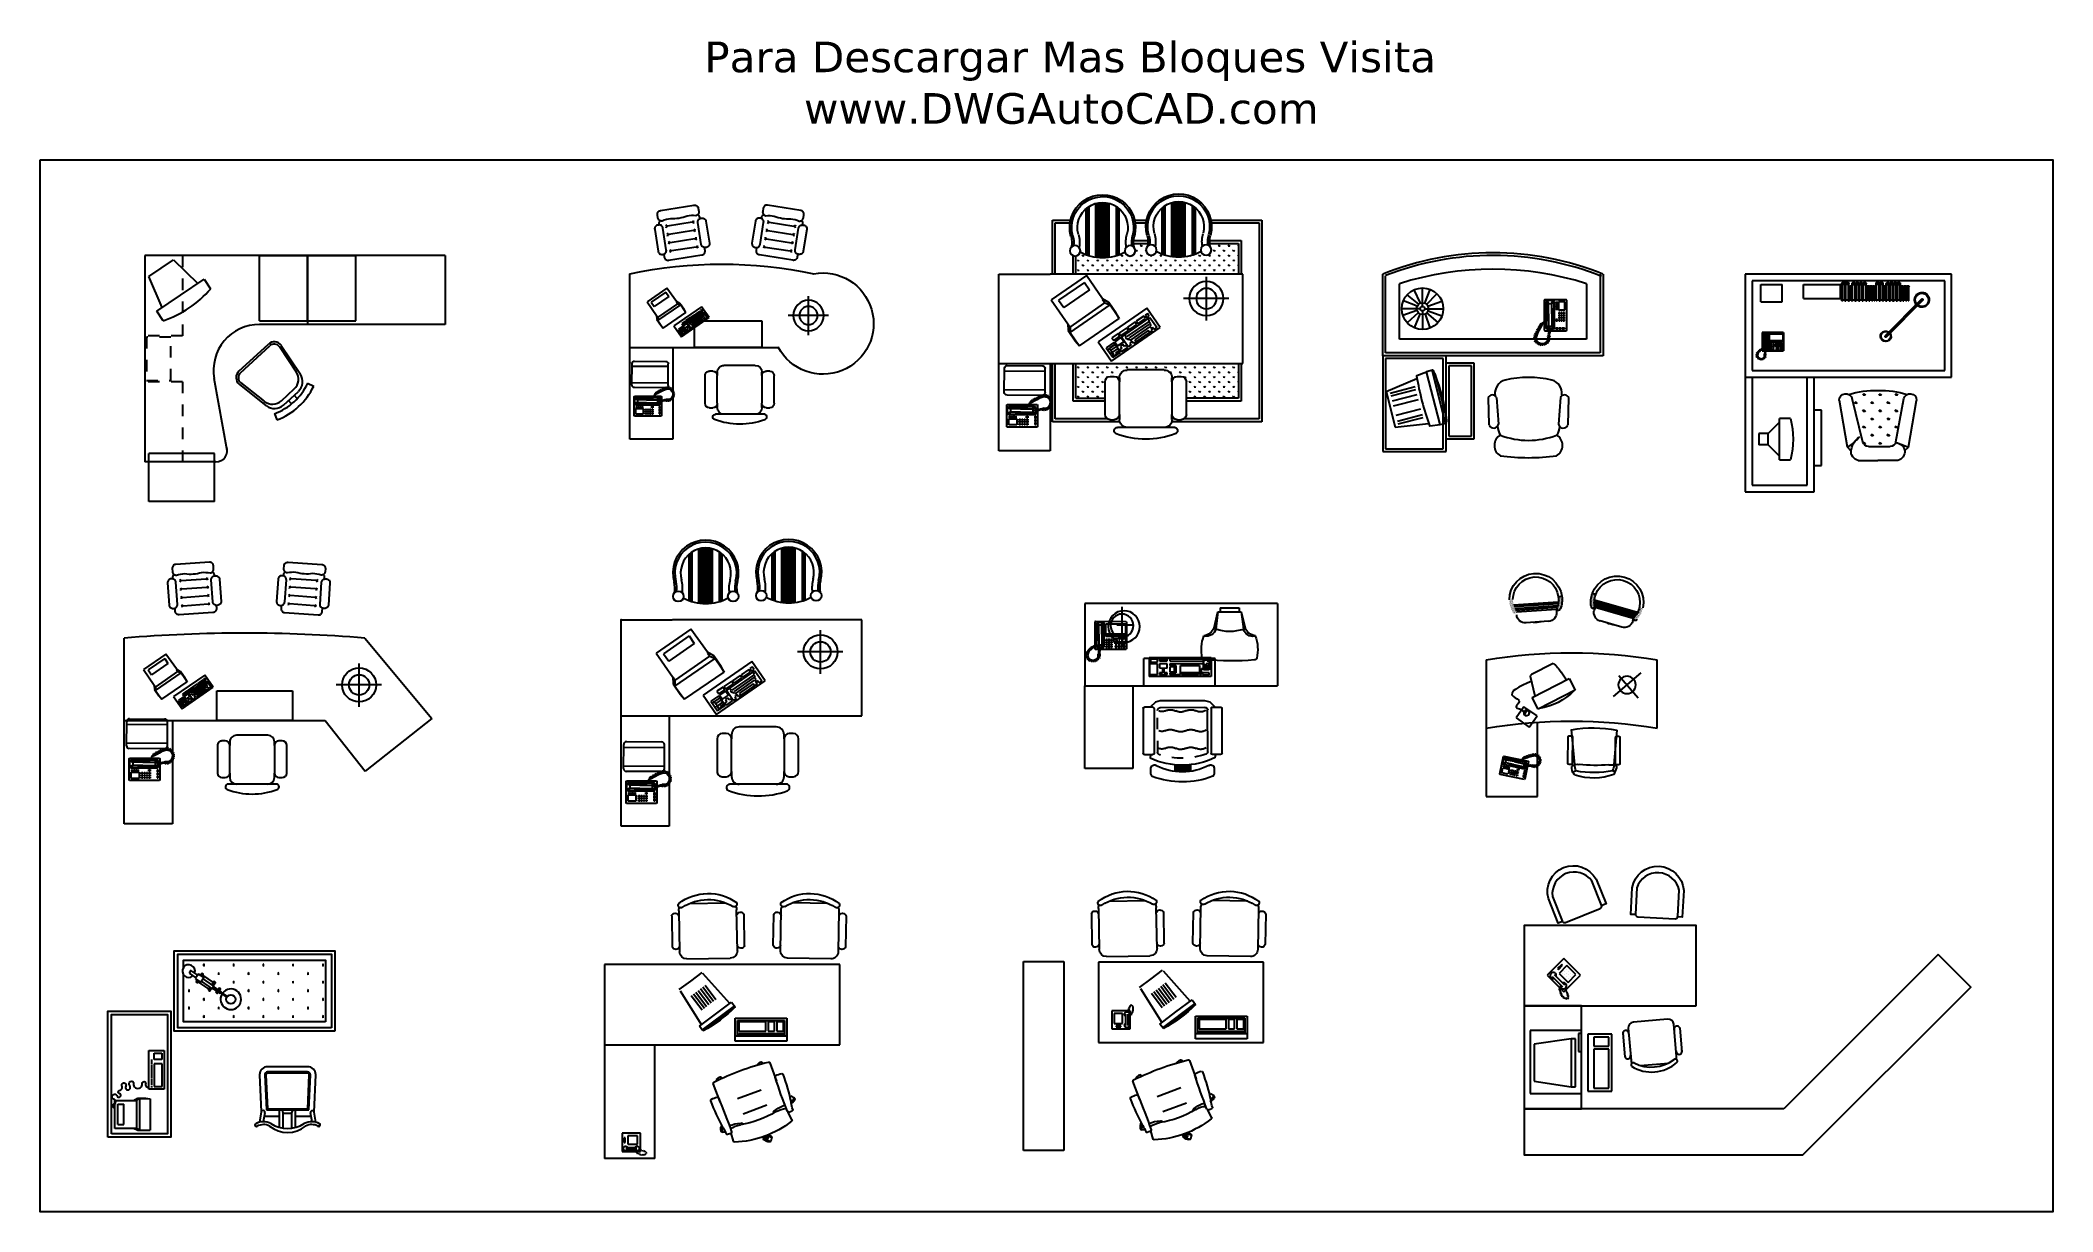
# Model space of a CAD drawing. Extents: x 0.3 to 17.9, y 0.2 to 10.4.
import ezdxf

# ---------------------------------------------------------------- set-up
doc = ezdxf.new("R2010")
doc.units = 0
doc.header["$MEASUREMENT"] = 0
doc.linetypes.add('DASHED2', pattern=[0.375, 0.25, -0.125])
doc.layers.get('0').update_dxf_attribs({"linetype": 'CONTINUOUS'})
doc.layers.add('Deftpoints', color=7, linetype='CONTINUOUS', plot=False)
doc.layers.add('www.dwgautocad.com', color=7, linetype='CONTINUOUS')
doc.styles.get("Standard").update_dxf_attribs({"font": 'verdana.ttf'})

msp = doc.modelspace()

# ---------------------------------------------------------------- texts
at = {"layer": 'Deftpoints'}
msp.add_text('Para Descargar Mas Bloques Visita', height=0.2675, dxfattribs=at).set_placement((6.13, 10.148))
at = {"layer": 'Deftpoints', "color": 30}
msp.add_text('www.DWGAutoCAD.com', height=0.2675, dxfattribs=at).set_placement((7, 9.698))

# ---------------------------------------------------------------- blocks, each defined once
blk = doc.blocks.new('A$C171345A8')
for p, q in [((3772, 2304), (3772, 3804)), ((3772, 3804), (4472, 3804)), ((4472, 3804), (4472, 1105)), ((2248, 3226), (2384, 3226)), ((2384, 3226), (2841, 3226)), ((2841, 3226), (2937, 3226)), ((2937, 3226), (2962, 3226)), ((0, 2272), (970, 3040)), ((1551, 2304), (970, 3040)), ((2110, 3068), (2110, 2664)), ((2224, 3132), (2174, 3132)), ((2288, 3130), (2288, 3068)), ((2288, 2664), (2288, 3068)), ((2937, 3068), (2937, 3130)), ((2937, 3068), (2937, 2664)), ((3052, 3132), (3002, 3132)), ((3116, 2664), (3116, 3068)), ((2288, 2664), (2288, 2613)), ((2937, 2613), (2937, 2664)), ((3844, 2674), (3844, 2321)), ((4437, 2670), (4434, 2317)), ((2174, 2599), (2224, 2599)), ((2384, 2517), (2841, 2517)), ((3002, 2599), (3052, 2599)), ((973, 1105), (0, 2272)), ((1055, 2105), (1055, 1471)), ((4472, 2304), (1551, 2304)), ((2023, 2304), (3125, 2304)), ((2023, 1870), (2023, 2304)), ((3125, 2304), (3125, 1870)), ((1391, 1781), (731, 1781)), ((3125, 1870), (2023, 1870)), ((1592, 716), (1589, 667)), ((1706, 634), (2069, 608)), ((3616, 634), (3253, 608)), ((3730, 716), (3733, 667)), ((1689, 390), (2052, 365)), ((1697, 512), (2060, 487)), ((3625, 512), (3262, 487)), ((3634, 390), (3270, 365)), ((1680, 269), (2043, 243)), ((3642, 269), (3279, 243))]:
    blk.add_line(p, q)
at = {"linetype": 'ByBlock'}
for p, q in [((3847, 2927), (3829, 2925)), ((3857, 2909), (3847, 2927)), ((3861, 2927), (3857, 2909)), ((3876, 2926), (3861, 2927)), ((3883, 2919), (3876, 2926)), ((3933, 2928), (3903, 2920)), ((3965, 2936), (3933, 2928)), ((3954, 3169), (3961, 3175)), ((3954, 2933), (3954, 3169)), ((3961, 3175), (4395, 3175)), ((3992, 2936), (3965, 2936)), ((3967, 2925), (3992, 2927)), ((3995, 3137), (3976, 3137)), ((3976, 3137), (3976, 3106)), ((3976, 3106), (3995, 3106)), ((3995, 3093), (3976, 3093)), ((3976, 3093), (3976, 3062)), ((3976, 3062), (3995, 3062)), ((3995, 3049), (3976, 3049)), ((3976, 3049), (3976, 3018)), ((3976, 3018), (3995, 3018)), ((3980, 2980), (3995, 2996)), ((3980, 2936), (3980, 2980)), ((3980, 2889), (3980, 2926)), ((3983, 2971), (3989, 2983)), ((3983, 2971), (3983, 2936)), ((4024, 2955), (3983, 2971)), ((3983, 2926), (3983, 2895)), ((3989, 2983), (4002, 2986)), ((3992, 2927), (3992, 2936)), ((3995, 3106), (3995, 3137)), ((3995, 3062), (3995, 3093)), ((3995, 3018), (3995, 3049)), ((3995, 2996), (4376, 2996)), ((4002, 2986), (4030, 2958)), ((4002, 2986), (4086, 2986)), ((4030, 2958), (4024, 2955)), ((4024, 2911), (4024, 2955)), ((4200, 2958), (4030, 2958)), ((4086, 2986), (4102, 2980)), ((4096, 3122), (4096, 3140)), ((4096, 3140), (4115, 3140)), ((4115, 3122), (4096, 3122)), ((4096, 3109), (4115, 3109)), ((4096, 3090), (4096, 3109)), ((4115, 3090), (4096, 3090)), ((4096, 3059), (4096, 3078)), ((4096, 3078), (4115, 3078)), ((4115, 3059), (4096, 3059)), ((4096, 3015), (4096, 3040)), ((4096, 3040), (4115, 3040)), ((4115, 3015), (4096, 3015)), ((4102, 2980), (4118, 2971)), ((4115, 3140), (4115, 3122)), ((4115, 3109), (4115, 3090)), ((4115, 3078), (4115, 3059)), ((4115, 3040), (4115, 3015)), ((4118, 2971), (4140, 2967)), ((4131, 3122), (4131, 3140)), ((4131, 3140), (4149, 3140)), ((4149, 3122), (4131, 3122)), ((4131, 3109), (4149, 3109)), ((4131, 3090), (4131, 3109)), ((4149, 3090), (4131, 3090)), ((4131, 3078), (4149, 3078)), ((4131, 3059), (4131, 3078)), ((4149, 3059), (4131, 3059)), ((4140, 2967), (4200, 2967)), ((4149, 3140), (4149, 3122)), ((4149, 3109), (4149, 3090)), ((4149, 3078), (4149, 3059)), ((4165, 3122), (4165, 3140)), ((4165, 3140), (4184, 3140)), ((4184, 3122), (4165, 3122)), ((4165, 3090), (4165, 3109)), ((4165, 3109), (4184, 3109)), ((4184, 3090), (4165, 3090)), ((4165, 3059), (4165, 3078)), ((4165, 3078), (4184, 3078)), ((4184, 3059), (4165, 3059)), ((4184, 3140), (4184, 3122)), ((4184, 3109), (4184, 3090)), ((4184, 3078), (4184, 3059)), ((4200, 3122), (4200, 3140)), ((4200, 3140), (4219, 3140)), ((4219, 3122), (4200, 3122)), ((4200, 3109), (4219, 3109)), ((4200, 3090), (4200, 3109)), ((4219, 3090), (4200, 3090)), ((4200, 3059), (4200, 3078)), ((4200, 3078), (4219, 3078)), ((4219, 3059), (4200, 3059)), ((4231, 2967), (4200, 2967)), ((4200, 2958), (4341, 2958)), ((4219, 3140), (4219, 3122)), ((4219, 3109), (4219, 3090)), ((4219, 3078), (4219, 3059)), ((4253, 2971), (4231, 2967)), ((4269, 2980), (4253, 2971)), ((4256, 3052), (4256, 3144)), ((4256, 3144), (4373, 3144)), ((4373, 3052), (4256, 3052)), ((4272, 3043), (4263, 3043)), ((4263, 3043), (4263, 3018)), ((4263, 3018), (4272, 3018)), ((4285, 2986), (4269, 2980)), ((4272, 3018), (4272, 3043)), ((4291, 3043), (4282, 3043)), ((4282, 3043), (4282, 3018)), ((4282, 3018), (4291, 3018)), ((4370, 2986), (4285, 2986)), ((4291, 3018), (4291, 3043)), ((4300, 3043), (4300, 3018)), ((4310, 3043), (4300, 3043)), ((4300, 3018), (4310, 3018)), ((4310, 3018), (4310, 3043)), ((4329, 3043), (4319, 3043)), ((4319, 3043), (4319, 3018)), ((4319, 3018), (4329, 3018)), ((4329, 3018), (4329, 3043)), ((4348, 3043), (4338, 3043)), ((4338, 3043), (4338, 3018)), ((4338, 3018), (4348, 3018)), ((4370, 2986), (4341, 2958)), ((4341, 2958), (4348, 2955)), ((4348, 3018), (4348, 3043)), ((4348, 2955), (4388, 2971)), ((4348, 2911), (4348, 2955)), ((4366, 3043), (4357, 3043)), ((4357, 3043), (4357, 3018)), ((4357, 3018), (4366, 3018)), ((4366, 3018), (4366, 3043)), ((4382, 2983), (4370, 2986)), ((4373, 3144), (4373, 3052)), ((4376, 2996), (4392, 2983)), ((4388, 2971), (4382, 2983)), ((4388, 2971), (4388, 2895)), ((4392, 2983), (4392, 2889)), ((4395, 3175), (4401, 3169)), ((4401, 3169), (4401, 2854)), ((3764, 2813), (3744, 2806)), ((3744, 2806), (3747, 2794)), ((3747, 2828), (3746, 2817)), ((3746, 2817), (3764, 2813)), ((3751, 2857), (3747, 2844)), ((3747, 2844), (3764, 2836)), ((3764, 2836), (3747, 2828)), ((3747, 2794), (3764, 2793)), ((3772, 2855), (3751, 2857)), ((3764, 2793), (3752, 2778)), ((3752, 2778), (3757, 2768)), ((3757, 2768), (3776, 2770)), ((3767, 2883), (3759, 2871)), ((3759, 2871), (3772, 2855)), ((3776, 2770), (3759, 2757)), ((3759, 2757), (3768, 2746)), ((3784, 2880), (3767, 2883)), ((3768, 2746), (3785, 2754)), ((3770, 2803), (3773, 2841)), ((3786, 2766), (3770, 2803)), ((3785, 2904), (3773, 2895)), ((3773, 2895), (3784, 2880)), ((3773, 2841), (3791, 2875)), ((3785, 2754), (3778, 2736)), ((3778, 2736), (3785, 2728)), ((3803, 2895), (3785, 2904)), ((3785, 2728), (3803, 2737)), ((3813, 2738), (3786, 2766)), ((3791, 2875), (3822, 2899)), ((3803, 2737), (3797, 2718)), ((3797, 2718), (3810, 2713)), ((3813, 2923), (3799, 2915)), ((3799, 2915), (3803, 2895)), ((3810, 2713), (3827, 2729)), ((3827, 2905), (3813, 2923)), ((3861, 2729), (3813, 2738)), ((3822, 2899), (3862, 2902)), ((3827, 2729), (3826, 2709)), ((3826, 2709), (3839, 2706)), ((3829, 2925), (3827, 2905)), ((3839, 2706), (3848, 2723)), ((3848, 2723), (3854, 2703)), ((4436, 2629), (3852, 2634)), ((3854, 2703), (3870, 2706)), ((3921, 2750), (3861, 2729)), ((3862, 2902), (3876, 2900)), ((3870, 2724), (3883, 2710)), ((3870, 2706), (3870, 2724)), ((3876, 2900), (3885, 2911)), ((3887, 2921), (3883, 2919)), ((3883, 2710), (3897, 2715)), ((3884, 2714), (4397, 2710)), ((3885, 2911), (3901, 2911)), ((3903, 2920), (3887, 2921)), ((3897, 2735), (3904, 2717)), ((3897, 2715), (3897, 2735)), ((3901, 2911), (3917, 2913)), ((3904, 2717), (3923, 2722)), ((3917, 2913), (3947, 2920)), ((3958, 2771), (3921, 2750)), ((3923, 2722), (3921, 2741)), ((3921, 2741), (3940, 2730)), ((3940, 2730), (3950, 2737)), ((3945, 2755), (3962, 2745)), ((3950, 2737), (3945, 2755)), ((3947, 2920), (3967, 2925)), ((3954, 2854), (3954, 2922)), ((3961, 2848), (3954, 2854)), ((3963, 2769), (3958, 2771)), ((4395, 2848), (3961, 2848)), ((3962, 2745), (3975, 2752)), ((3964, 2773), (3963, 2769)), ((3990, 2787), (3964, 2773)), ((3969, 2769), (3984, 2758)), ((3975, 2752), (3969, 2769)), ((3998, 2873), (3980, 2889)), ((4024, 2911), (3983, 2895)), ((3983, 2895), (3989, 2882)), ((3984, 2758), (3998, 2764)), ((3989, 2882), (4002, 2879)), ((4025, 2807), (3990, 2787)), ((3990, 2781), (4005, 2768)), ((3998, 2764), (3990, 2781)), ((4376, 2873), (3998, 2873)), ((4002, 2879), (4030, 2908)), ((4002, 2879), (4086, 2879)), ((4005, 2768), (4015, 2773)), ((4015, 2773), (4010, 2792)), ((4010, 2792), (4028, 2781)), ((4030, 2908), (4024, 2911)), ((4044, 2818), (4025, 2807)), ((4028, 2781), (4038, 2787)), ((4200, 2908), (4030, 2908)), ((4038, 2787), (4033, 2803)), ((4033, 2803), (4049, 2793)), ((4050, 2811), (4044, 2818)), ((4049, 2793), (4056, 2795)), ((4054, 2821), (4050, 2817)), ((4050, 2817), (4050, 2811)), ((4060, 2829), (4054, 2821)), ((4056, 2795), (4058, 2802)), ((4058, 2802), (4059, 2814)), ((4059, 2814), (4071, 2823)), ((4065, 2836), (4060, 2829)), ((4068, 2848), (4065, 2836)), ((4071, 2823), (4075, 2830)), ((4075, 2830), (4077, 2848)), ((4086, 2879), (4102, 2886)), ((4102, 2886), (4118, 2895)), ((4118, 2895), (4140, 2898)), ((4140, 2898), (4200, 2898)), ((4200, 2908), (4341, 2908)), ((4231, 2898), (4200, 2898)), ((4253, 2895), (4231, 2898)), ((4269, 2886), (4253, 2895)), ((4285, 2879), (4269, 2886)), ((4370, 2879), (4285, 2879)), ((4341, 2908), (4348, 2911)), ((4370, 2879), (4341, 2908)), ((4348, 2911), (4388, 2895)), ((4382, 2882), (4370, 2879)), ((4392, 2889), (4376, 2873)), ((4388, 2895), (4382, 2882)), ((4401, 2854), (4395, 2848)), ((4435, 2357), (3850, 2362)), ((3631, 2132), (3178, 1819)), ((3619, 2098), (3548, 2048)), ((3548, 2048), (3609, 1959)), ((3561, 2036), (3594, 2058)), ((3570, 2016), (3621, 2051)), ((3594, 2058), (3583, 2073)), ((3601, 2085), (3624, 2053)), ((3681, 2008), (3619, 2098)), ((3624, 2053), (3639, 2063)), ((3624, 2053), (3651, 2014)), ((3754, 1953), (3631, 2132)), ((4394, 2277), (3884, 2281)), ((3178, 1819), (3301, 1641)), ((3209, 1819), (3236, 1837)), ((3273, 1727), (3209, 1819)), ((3236, 1837), (3248, 1820)), ((3248, 1820), (3263, 1830)), ((3250, 1848), (3426, 1969)), ((3263, 1830), (3250, 1848)), ((3272, 1810), (3260, 1828)), ((3263, 1804), (3272, 1810)), ((3276, 1786), (3263, 1804)), ((3270, 1782), (3276, 1786)), ((3284, 1761), (3270, 1782)), ((3538, 1910), (3273, 1727)), ((3277, 1866), (3290, 1848)), ((3278, 1814), (3451, 1933)), ((3278, 1757), (3284, 1761)), ((3288, 1742), (3278, 1757)), ((3282, 1790), (3466, 1917)), ((3285, 1766), (3488, 1906)), ((3290, 1848), (3415, 1935)), ((3301, 1641), (3754, 1953)), ((3385, 1787), (3314, 1737)), ((3330, 1713), (3401, 1763)), ((3401, 1763), (3385, 1787)), ((3466, 1842), (3394, 1793)), ((3394, 1793), (3410, 1769)), ((3415, 1935), (3402, 1953)), ((3410, 1769), (3482, 1818)), ((3426, 1969), (3439, 1951)), ((3439, 1951), (3460, 1966)), ((3444, 1950), (3456, 1932)), ((3447, 1983), (3474, 2002)), ((3460, 1966), (3447, 1983)), ((3456, 1932), (3465, 1939)), ((3465, 1939), (3475, 1924)), ((3482, 1818), (3466, 1842)), ((3546, 1898), (3471, 1846)), ((3471, 1846), (3488, 1822)), ((3474, 2002), (3538, 1910)), ((3475, 1924), (3487, 1932)), ((3537, 2045), (3480, 2006)), ((3480, 2006), (3494, 1985)), ((3487, 1932), (3500, 1914)), ((3488, 1822), (3562, 1874)), ((3494, 1985), (3512, 1998)), ((3500, 1914), (3494, 1910)), ((3494, 1910), (3506, 1892)), ((3512, 1998), (3525, 1980)), ((3574, 1992), (3517, 1952)), ((3517, 1952), (3544, 1914)), ((3525, 1980), (3545, 1994)), ((3533, 2012), (3551, 2024)), ((3545, 1994), (3533, 2012)), ((3551, 2024), (3537, 2045)), ((3544, 1914), (3600, 1953)), ((3562, 1874), (3546, 1898)), ((3609, 1941), (3552, 1902)), ((3552, 1902), (3568, 1878)), ((3926, 1991), (3559, 1738)), ((3568, 1878), (3625, 1917)), ((3600, 1953), (3574, 1992)), ((3588, 1997), (3635, 2030)), ((3597, 1977), (3648, 2012)), ((3609, 1959), (3681, 2008)), ((3625, 1917), (3609, 1941)), ((4015, 1868), (3643, 1611)), ((3651, 2014), (3665, 2024)), ((4016, 1816), (3691, 1591)), ((3967, 1944), (3926, 1991)), ((3962, 1945), (3926, 1991)), ((4015, 1868), (3962, 1945)), ((4033, 1849), (3967, 1944)), ((4016, 1816), (4015, 1868)), ((4037, 1786), (4016, 1816)), ((4037, 1786), (4033, 1849)), ((4191, 1562), (4037, 1786)), ((3302, 1729), (3281, 1715)), ((3281, 1715), (3297, 1691)), ((3297, 1691), (3318, 1705)), ((3318, 1705), (3302, 1729)), ((3314, 1737), (3330, 1713)), ((3559, 1738), (3586, 1686)), ((3589, 1688), (3559, 1738)), ((3586, 1686), (3654, 1588)), ((3643, 1611), (3589, 1688)), ((3691, 1591), (3643, 1611)), ((3654, 1588), (3713, 1553)), ((3712, 1562), (3691, 1591)), ((3713, 1553), (3869, 1339)), ((3836, 1471), (4074, 1636)), ((3883, 1403), (3836, 1471)), ((3869, 1339), (4191, 1562)), ((3883, 1403), (4122, 1567)), ((4122, 1567), (4074, 1636))]:
    blk.add_line(p, q, dxfattribs=at)
for points in [[(1602, 293, -0.414214), (1543, 243), (1532, 243, -0.414214), (1482, 302), (1504, 623, -0.414214), (1562, 673), (1574, 673, -0.414214), (1624, 614)], [(2115, 257, 0.414214), (2166, 199), (2177, 198, 0.414214), (2235, 249), (2258, 570, 0.414214), (2207, 628), (2196, 629, 0.414214), (2138, 578)], [(3207, 257, -0.414214), (3156, 199), (3145, 198, -0.414214), (3087, 249), (3064, 570, -0.414214), (3115, 628), (3126, 629, -0.414214), (3184, 578)], [(3720, 293, 0.414214), (3779, 243), (3790, 243, 0.414214), (3841, 302), (3818, 623, 0.414214), (3760, 673), (3748, 673, 0.414214), (3698, 614)]]:
    blk.add_lwpolyline(points, format="xyb", close=True)
for points in [[(2188, 628), (2191, 673, 0.414214), (2140, 732), (1651, 766, 0.414214), (1592, 716)], [(3134, 628), (3131, 673, -0.414214), (3182, 732), (3672, 766, -0.414214), (3730, 716)], [(2147, 51, -0.414214), (2089, 0), (1599, 34, -0.414214), (1548, 93), (1552, 139, -0.414214), (1610, 189)], [(1559, 244), (1558, 226, 0.236068), (1577, 181)], [(1610, 189, 0.055299), (1732, 166, -0.118462), (1976, 149, 0.055299), (2100, 155, -0.414214), (2150, 97), (2147, 51, -0.414214)], [(2132, 142, 0.236068), (2157, 184), (2158, 199)], [(3190, 142, -0.236068), (3166, 184), (3165, 199)], [(3712, 189, -0.055299), (3590, 166, 0.118462), (3347, 149, -0.055299), (3222, 155, 0.414214), (3172, 97), (3175, 51, 0.414214)], [(3175, 51, 0.414214), (3233, 0), (3723, 34, 0.414214), (3774, 93), (3770, 139, 0.414214), (3712, 189)], [(3763, 244), (3764, 226, -0.236068), (3746, 181)]]:
    blk.add_lwpolyline(points, format="xyb")
for radius in [248, 148]:
    blk.add_circle((1057, 1785), radius)
for centre, radius, start, end in [((2263, 3267), 42.7, 110.0456, 249.9544), ((2609, 2317), 1054, 69.6389, 110.0456), ((2384, 3130), 96.2, 90, 180), ((2841, 3130), 96.2, 0, 90), ((2962, 3267), 40.3, 270, 69.6389), ((2174, 3068), 64.2, 90, 180), ((2224, 3068), 64.2, 0, 90), ((3002, 3068), 64.2, 90, 180), ((3052, 3068), 64.2, 0, 90), ((2174, 2664), 64.2, 180, 270), ((2224, 2664), 64.2, 270, 0), ((3002, 2664), 64.2, 180, 270), ((3052, 2664), 64.2, 270, 0), ((3884, 2674), 40, 89.5491, 180), ((4397, 2670), 40, 359.603, 89.5491), ((2384, 2613), 96.2, 180, 270), ((2841, 2613), 96.2, 270, 0), ((3884, 2321), 40, 180, 269.5491), ((4394, 2317), 40, 269.5491, 359.603), ((2723, 21731), 20700, 265.151, 274.849), ((1704, 613), 20.7, 85.9751, 175.9751), ((1707, 654), 20.7, 175.9751, 265.9751), ((2070, 629), 20.7, 265.9751, 355.9751), ((2068, 588), 20.7, 355.9751, 85.9751), ((3252, 629), 20.7, 184.0249, 274.0249), ((3255, 588), 20.7, 94.0249, 184.0249), ((3615, 654), 20.7, 274.0249, 4.0249), ((3618, 613), 20.7, 4.0249, 94.0249), ((1687, 370), 20.7, 85.9751, 175.9751), ((1690, 411), 20.7, 175.9751, 265.9751), ((1696, 492), 20.7, 85.9751, 175.9751), ((1699, 533), 20.7, 175.9751, 265.9751), ((2053, 386), 20.7, 265.9751, 355.9751), ((2050, 344), 20.7, 355.9751, 85.9751), ((2062, 507), 20.7, 265.9751, 355.9751), ((2059, 466), 20.7, 355.9751, 85.9751), ((3260, 507), 20.7, 184.0249, 274.0249), ((3263, 466), 20.7, 94.0249, 184.0249), ((3269, 386), 20.7, 184.0249, 274.0249), ((3272, 344), 20.7, 94.0249, 184.0249), ((3623, 533), 20.7, 274.0249, 4.0249), ((3626, 492), 20.7, 4.0249, 94.0249), ((3632, 411), 20.7, 274.0249, 4.0249), ((3635, 370), 20.7, 4.0249, 94.0249), ((1679, 248), 20.7, 85.9751, 175.9751), ((1681, 289), 20.7, 175.9751, 265.9751), ((2045, 264), 20.7, 265.9751, 355.9751), ((2042, 223), 20.7, 355.9751, 85.9751), ((3277, 264), 20.7, 184.0249, 274.0249), ((3280, 223), 20.7, 94.0249, 184.0249), ((3641, 289), 20.7, 274.0249, 4.0249), ((3644, 248), 20.7, 4.0249, 94.0249)]:
    blk.add_arc(centre, radius, start, end)
blk.add_point((4472, 2304), dxfattribs=at)
blk = doc.blocks.new('A$C25266DD2')
for p, q in [((1803, 3750), (1803, 4338)), ((1514, 4049), (2079, 4049)), ((3036, 3457), (2979, 3817)), ((3156, 3476), (3099, 3836)), ((523, 3549), (927, 3549)), ((1336, 1450), (1336, 3607)), ((2795, 3419), (2738, 3779)), ((2915, 3438), (2858, 3798)), ((364, 3410), (364, 3274)), ((364, 3274), (364, 2817)), ((458, 3435), (458, 3485)), ((460, 3370), (523, 3370)), ((927, 3370), (523, 3370)), ((927, 3370), (977, 3370)), ((991, 3485), (991, 3435)), ((1074, 3274), (1074, 2817)), ((1336, 3369), (1336, 2388)), ((1723, 3369), (1336, 3369)), ((1723, 2388), (1723, 3369)), ((2741, 3290), (2789, 3298)), ((364, 2817), (364, 2721)), ((364, 2721), (364, 2697)), ((458, 2607), (458, 2657)), ((523, 2721), (460, 2721)), ((523, 2721), (927, 2721)), ((977, 2721), (927, 2721)), ((991, 2657), (991, 2607)), ((927, 2542), (523, 2542)), ((1336, 2388), (1723, 2388)), ((2795, 2414), (2738, 2054)), ((2741, 2543), (2789, 2535)), ((2915, 2395), (2858, 2035)), ((3036, 2376), (2979, 2016)), ((3156, 2356), (3099, 1997)), ((1336, 2074), (0, 2074)), ((0, 2074), (0, 1450)), ((783, 2009), (1097, 2009)), ((787, 1481), (1101, 1484)), ((0, 1450), (2405, 1450))]:
    blk.add_line(p, q)
at = {"linetype": 'ByBlock'}
for p, q in [((1489, 2200), (1768, 2603)), ((1622, 2363), (1605, 2339)), ((1638, 2352), (1622, 2363)), ((1743, 2538), (1635, 2382)), ((1635, 2382), (1651, 2371)), ((1651, 2371), (1638, 2352)), ((1927, 2493), (1649, 2090)), ((1665, 2392), (1649, 2403)), ((1651, 2366), (1667, 2355)), ((1667, 2355), (1662, 2347)), ((1662, 2347), (1675, 2338)), ((1742, 2503), (1665, 2392)), ((1773, 2514), (1667, 2360)), ((1794, 2511), (1681, 2346)), ((1688, 2282), (1851, 2519)), ((1816, 2508), (1691, 2327)), ((1698, 2275), (1744, 2341)), ((1726, 2514), (1742, 2503)), ((1759, 2527), (1743, 2538)), ((1744, 2341), (1765, 2327)), ((1748, 2347), (1792, 2410)), ((1769, 2332), (1748, 2347)), ((1768, 2576), (1752, 2552)), ((1752, 2552), (1768, 2541)), ((1768, 2541), (1759, 2527)), ((1777, 2519), (1761, 2530)), ((1768, 2603), (1927, 2493)), ((1851, 2519), (1768, 2576)), ((1813, 2396), (1769, 2332)), ((1782, 2527), (1777, 2519)), ((1798, 2516), (1782, 2527)), ((1792, 2410), (1813, 2396)), ((1797, 2418), (1841, 2482)), ((1819, 2404), (1797, 2418)), ((1802, 2521), (1798, 2516)), ((1820, 2508), (1802, 2521)), ((1862, 2467), (1819, 2404)), ((1824, 2514), (1820, 2508)), ((1837, 2505), (1824, 2514)), ((1841, 2482), (1862, 2467)), ((1849, 2493), (1861, 2511)), ((1870, 2478), (1849, 2493)), ((1861, 2511), (1883, 2497)), ((1883, 2497), (1870, 2478)), ((561, 2037), (569, 2050)), ((569, 2050), (586, 2046)), ((578, 2062), (586, 2073)), ((586, 2046), (578, 2062)), ((604, 2057), (582, 2029)), ((586, 2073), (599, 2063)), ((597, 2078), (608, 2085)), ((599, 2063), (597, 2078)), ((634, 2073), (604, 2057)), ((608, 2085), (622, 2074)), ((620, 2092), (632, 2096)), ((622, 2074), (620, 2092)), ((632, 2096), (639, 2080)), ((668, 2075), (634, 2073)), ((639, 2080), (646, 2096)), ((646, 2096), (656, 2097)), ((656, 2097), (660, 2080)), ((660, 2080), (666, 2099)), ((666, 2099), (677, 2096)), ((701, 2061), (668, 2075)), ((677, 2096), (677, 2080)), ((677, 2080), (690, 2092)), ((690, 2092), (699, 2087)), ((699, 2087), (698, 2070)), ((698, 2070), (709, 2085)), ((726, 2037), (701, 2061)), ((709, 2085), (719, 2077)), ((719, 2077), (712, 2062)), ((712, 2062), (728, 2069)), ((735, 2062), (727, 2046)), ((727, 2046), (743, 2052)), ((728, 2069), (735, 2062)), ((743, 2052), (748, 2040)), ((1649, 2090), (1489, 2200)), ((1520, 2210), (1564, 2274)), ((1600, 2155), (1520, 2210)), ((1531, 2226), (1560, 2206)), ((1555, 2233), (1542, 2242)), ((1560, 2206), (1551, 2192)), ((1575, 2262), (1555, 2233)), ((1560, 2206), (1595, 2182)), ((1593, 2253), (1562, 2208)), ((1564, 2274), (1644, 2219)), ((1567, 2283), (1602, 2334)), ((1585, 2271), (1567, 2283)), ((1610, 2238), (1581, 2195)), ((1596, 2287), (1585, 2271)), ((1595, 2182), (1586, 2169)), ((1612, 2276), (1596, 2287)), ((1628, 2230), (1597, 2185)), ((1644, 2219), (1600, 2155)), ((1602, 2334), (1620, 2321)), ((1605, 2339), (1688, 2282)), ((1620, 2321), (1609, 2305)), ((1609, 2305), (1625, 2294)), ((1625, 2294), (1612, 2276)), ((1615, 2250), (1650, 2301)), ((1615, 1936), (1841, 2263)), ((1649, 2227), (1615, 2250)), ((1684, 2277), (1649, 2227)), ((1650, 2301), (1684, 2277)), ((1660, 2219), (1695, 2270)), ((1681, 2205), (1660, 2219)), ((1675, 2338), (1668, 2327)), ((1668, 2327), (1684, 2316)), ((1716, 2255), (1681, 2205)), ((1684, 2316), (1687, 2322)), ((1687, 2322), (1703, 2311)), ((1695, 2270), (1716, 2255)), ((1720, 2260), (1698, 2275)), ((1765, 2327), (1720, 2260)), ((1725, 1857), (1954, 2189)), ((1772, 1856), (1971, 2146)), ((1885, 2236), (1841, 2263)), ((1841, 2263), (1887, 2239)), ((1954, 2189), (1885, 2236)), ((1887, 2239), (1974, 2179)), ((1971, 2146), (1954, 2189)), ((1998, 2127), (1971, 2146)), ((1974, 2179), (2005, 2126)), ((2005, 2126), (2196, 1987)), ((342, 1911), (337, 1906)), ((337, 1906), (337, 1519)), ((552, 1911), (342, 1911)), ((384, 1785), (367, 1785)), ((367, 1785), (367, 1768)), ((367, 1768), (384, 1768)), ((370, 1875), (370, 1892)), ((370, 1892), (398, 1892)), ((398, 1875), (370, 1875)), ((384, 1768), (384, 1785)), ((396, 1785), (396, 1768)), ((412, 1785), (396, 1785)), ((396, 1768), (412, 1768)), ((398, 1892), (398, 1875)), ((410, 1875), (410, 1892)), ((410, 1892), (438, 1892)), ((438, 1875), (410, 1875)), ((412, 1768), (412, 1785)), ((440, 1785), (424, 1785)), ((424, 1785), (424, 1768)), ((424, 1768), (440, 1768)), ((438, 1892), (438, 1875)), ((440, 1768), (440, 1785)), ((449, 1875), (449, 1892)), ((449, 1892), (477, 1892)), ((477, 1875), (449, 1875)), ((480, 1785), (457, 1785)), ((457, 1785), (457, 1768)), ((457, 1768), (480, 1768)), ((477, 1892), (477, 1875)), ((480, 1768), (480, 1785)), ((510, 1889), (496, 1875)), ((496, 1875), (496, 1536)), ((508, 1880), (505, 1869)), ((505, 1869), (530, 1844)), ((505, 1869), (505, 1793)), ((505, 1793), (510, 1779)), ((519, 1886), (508, 1880)), ((550, 1889), (510, 1889)), ((510, 1779), (519, 1765)), ((519, 1886), (550, 1886)), ((533, 1850), (519, 1886)), ((519, 1765), (522, 1746)), ((530, 1844), (533, 1850)), ((530, 1693), (530, 1844)), ((572, 1850), (533, 1850)), ((550, 1902), (557, 1930)), ((550, 1878), (550, 1902)), ((558, 1878), (550, 1878)), ((557, 1995), (574, 1998)), ((559, 1981), (557, 1995)), ((557, 1930), (564, 1957)), ((558, 2007), (559, 2023)), ((574, 1998), (558, 2007)), ((560, 1900), (558, 1878)), ((559, 2023), (577, 2024)), ((565, 1975), (559, 1981)), ((592, 1889), (559, 1889)), ((559, 1886), (586, 1886)), ((564, 1918), (560, 1900)), ((577, 2024), (561, 2037)), ((623, 1911), (562, 1911)), ((563, 1972), (565, 1975)), ((564, 1957), (563, 1972)), ((570, 1945), (564, 1918)), ((572, 1958), (570, 1945)), ((582, 1981), (572, 1973)), ((572, 1973), (572, 1958)), ((572, 1850), (586, 1886)), ((575, 1844), (572, 1850)), ((600, 1869), (575, 1844)), ((575, 1693), (575, 1844)), ((582, 2029), (580, 1994)), ((580, 1994), (582, 1981)), ((586, 1765), (583, 1746)), ((586, 1886), (597, 1880)), ((595, 1779), (586, 1765)), ((606, 1872), (592, 1889)), ((600, 1793), (595, 1779)), ((597, 1880), (600, 1869)), ((600, 1869), (600, 1793)), ((606, 1536), (606, 1872)), ((628, 1906), (623, 1911)), ((628, 1519), (628, 1906)), ((628, 1810), (639, 1813)), ((644, 1804), (628, 1802)), ((639, 1813), (645, 1817)), ((650, 1807), (644, 1804)), ((645, 1817), (652, 1822)), ((658, 1818), (650, 1807)), ((652, 1822), (656, 1826)), ((654, 1831), (665, 1848)), ((661, 1826), (654, 1831)), ((656, 1826), (661, 1826)), ((669, 1819), (658, 1818)), ((665, 1848), (683, 1879)), ((683, 1837), (668, 1842)), ((668, 1842), (677, 1827)), ((675, 1821), (669, 1819)), ((677, 1827), (675, 1821)), ((695, 1857), (678, 1862)), ((678, 1862), (687, 1846)), ((683, 1879), (695, 1902)), ((687, 1846), (683, 1837)), ((687, 1879), (699, 1866)), ((703, 1872), (687, 1879)), ((695, 1902), (699, 1903)), ((699, 1866), (695, 1857)), ((697, 1908), (715, 1941)), ((699, 1903), (697, 1908)), ((698, 1898), (708, 1885)), ((713, 1893), (698, 1898)), ((708, 1885), (703, 1872)), ((711, 1920), (720, 1905)), ((727, 1915), (711, 1920)), ((720, 1905), (713, 1893)), ((715, 1941), (734, 1994)), ((740, 1939), (723, 1941)), ((723, 1941), (733, 1924)), ((734, 1994), (726, 2037)), ((733, 1924), (727, 1915)), ((729, 1962), (745, 1956)), ((747, 1962), (729, 1962)), ((748, 2040), (734, 2025)), ((734, 2025), (752, 2025)), ((739, 1986), (751, 1975)), ((754, 1986), (739, 1986)), ((754, 2014), (740, 2006)), ((740, 2006), (757, 2000)), ((745, 1956), (740, 1939)), ((751, 1975), (747, 1962)), ((747, 1973), (751, 1517)), ((752, 2025), (754, 2014)), ((757, 2000), (754, 1986)), ((823, 1482), (819, 2002)), ((1065, 1483), (1061, 2004)), ((1137, 1519), (1133, 1974)), ((1656, 1905), (1615, 1936)), ((1657, 1900), (1615, 1936)), ((1725, 1857), (1656, 1905)), ((1742, 1841), (1657, 1900)), ((1772, 1856), (1725, 1857)), ((1798, 1838), (1742, 1841)), ((1798, 1838), (1772, 1856)), ((1997, 1700), (1798, 1838)), ((2078, 2017), (1932, 1804)), ((1993, 1762), (1932, 1804)), ((2139, 1975), (1993, 1762)), ((2196, 1987), (1997, 1700)), ((2139, 1975), (2078, 2017)), ((337, 1519), (342, 1513)), ((342, 1513), (623, 1513)), ((446, 1642), (365, 1642)), ((365, 1642), (365, 1538)), ((365, 1538), (446, 1538)), ((384, 1754), (367, 1754)), ((367, 1754), (367, 1737)), ((367, 1737), (384, 1737)), ((384, 1723), (367, 1723)), ((367, 1723), (367, 1707)), ((367, 1707), (384, 1707)), ((384, 1693), (367, 1693)), ((367, 1693), (367, 1676)), ((367, 1676), (384, 1676)), ((384, 1737), (384, 1754)), ((384, 1707), (384, 1723)), ((384, 1676), (384, 1693)), ((396, 1754), (396, 1737)), ((412, 1754), (396, 1754)), ((396, 1737), (412, 1737)), ((412, 1723), (396, 1723)), ((396, 1723), (396, 1707)), ((396, 1707), (412, 1707)), ((396, 1693), (396, 1676)), ((412, 1693), (396, 1693)), ((396, 1676), (412, 1676)), ((412, 1737), (412, 1754)), ((412, 1707), (412, 1723)), ((412, 1676), (412, 1693)), ((424, 1754), (424, 1737)), ((440, 1754), (424, 1754)), ((424, 1737), (440, 1737)), ((440, 1723), (424, 1723)), ((424, 1723), (424, 1707)), ((424, 1707), (440, 1707)), ((440, 1693), (424, 1693)), ((424, 1693), (424, 1676)), ((424, 1676), (440, 1676)), ((440, 1737), (440, 1754)), ((440, 1707), (440, 1723)), ((440, 1676), (440, 1693)), ((446, 1538), (446, 1642)), ((454, 1628), (454, 1637)), ((454, 1637), (477, 1637)), ((477, 1628), (454, 1628)), ((454, 1611), (454, 1620)), ((454, 1620), (477, 1620)), ((477, 1611), (454, 1611)), ((454, 1603), (477, 1603)), ((454, 1594), (454, 1603)), ((477, 1594), (454, 1594)), ((454, 1578), (454, 1586)), ((454, 1586), (477, 1586)), ((477, 1578), (454, 1578)), ((454, 1561), (454, 1569)), ((454, 1569), (477, 1569)), ((477, 1561), (454, 1561)), ((454, 1544), (454, 1552)), ((454, 1552), (477, 1552)), ((477, 1544), (454, 1544)), ((477, 1637), (477, 1628)), ((477, 1620), (477, 1611)), ((477, 1603), (477, 1594)), ((477, 1586), (477, 1578)), ((477, 1569), (477, 1561)), ((477, 1552), (477, 1544)), ((496, 1536), (508, 1522)), ((505, 1617), (510, 1631)), ((505, 1541), (505, 1617)), ((505, 1541), (530, 1566)), ((508, 1530), (505, 1541)), ((519, 1524), (508, 1530)), ((508, 1522), (592, 1522)), ((510, 1631), (519, 1645)), ((519, 1645), (522, 1665)), ((533, 1561), (519, 1524)), ((519, 1524), (586, 1524)), ((522, 1746), (522, 1693)), ((522, 1665), (522, 1693)), ((530, 1693), (530, 1566)), ((530, 1566), (533, 1561)), ((572, 1561), (533, 1561)), ((575, 1566), (572, 1561)), ((572, 1561), (586, 1524)), ((575, 1693), (575, 1566)), ((600, 1541), (575, 1566)), ((583, 1746), (583, 1693)), ((583, 1665), (583, 1693)), ((586, 1645), (583, 1665)), ((595, 1631), (586, 1645)), ((586, 1524), (597, 1530)), ((592, 1522), (606, 1536)), ((600, 1617), (595, 1631)), ((597, 1530), (600, 1541)), ((600, 1541), (600, 1617)), ((623, 1513), (628, 1519))]:
    blk.add_line(p, q, dxfattribs=at)
for points in [[(2692, 3890), (2647, 3883, 0.414214), (2602, 3820), (2679, 3335, 0.414214), (2741, 3290)], [(3178, 3945, 0.236068), (3132, 3960), (3117, 3957)], [(3250, 3426, 0.055299), (3245, 3550, -0.118462), (3206, 3791, 0.055299), (3173, 3911, -0.414214), (3218, 3974), (3264, 3981, -0.414214)], [(3264, 3981, -0.414214), (3326, 3935), (3403, 3450, -0.414214), (3358, 3388), (3312, 3381, -0.414214), (3250, 3426)], [(3207, 3364), (3226, 3367, 0.236068), (3266, 3395)], [(2692, 1943), (2647, 1950, -0.414214), (2602, 2012), (2679, 2497, -0.414214), (2741, 2543)], [(3250, 2407, -0.055299), (3245, 2282, 0.118462), (3206, 2042, -0.055299), (3173, 1922, 0.414214), (3218, 1859), (3264, 1852, 0.414214)], [(3207, 2469), (3226, 2466, -0.236068), (3266, 2437)], [(3264, 1852, 0.414214), (3326, 1897), (3403, 2382, 0.414214), (3358, 2445), (3312, 2452, 0.414214), (3250, 2407)], [(3178, 1888, -0.236068), (3132, 1873), (3117, 1875)]]:
    blk.add_lwpolyline(points, format="xyb")
for points in [[(3070, 3903, 0.414214), (3115, 3966), (3113, 3977, 0.414214), (3051, 4022), (2733, 3971, 0.414214), (2688, 3909), (2689, 3898, 0.414214), (2752, 3853)], [(3150, 3395, -0.414214), (3213, 3349), (3214, 3338, -0.414214), (3169, 3276), (2851, 3225, -0.414214), (2789, 3271), (2787, 3282, -0.414214), (2832, 3344)], [(3150, 2438, 0.414214), (3213, 2484), (3214, 2495, 0.414214), (3169, 2557), (2851, 2608, 0.414214), (2789, 2562), (2787, 2551, 0.414214), (2832, 2489)], [(3070, 1930, -0.414214), (3115, 1867), (3113, 1856, -0.414214), (3051, 1811), (2733, 1861, -0.414214), (2688, 1924), (2689, 1935, -0.414214), (2752, 1980)]]:
    blk.add_lwpolyline(points, format="xyb", close=True)
for radius in [221, 132]:
    blk.add_circle((1799, 4047), radius)
for centre, radius, start, end in [((1682, 4257), 736, 349.4247, 242.0262), ((-3864, 2786), 6410, 347.9666, 12.0334), ((2838, 3795), 20.7, 9.0153, 99.0153), ((2879, 3801), 20.7, 99.0153, 189.0153), ((2958, 3814), 20.7, 9.0153, 99.0153), ((2999, 3820), 20.7, 99.0153, 189.0153), ((3079, 3833), 20.7, 9.0153, 99.0153), ((3120, 3839), 20.7, 99.0153, 189.0153), ((523, 3485), 64.2, 90, 180), ((927, 3485), 64.2, 0, 90), ((2718, 3776), 20.7, 9.0153, 99.0153), ((2758, 3782), 20.7, 99.0153, 189.0153), ((1274, 3049), 1054, 159.9544, 200.3611), ((324, 3396), 42.7, 20.0456, 159.9544), ((460, 3274), 96.2, 90, 180), ((523, 3435), 64.2, 180, 270), ((927, 3435), 64.2, 270, 0), ((977, 3274), 96.2, 0, 90), ((2775, 3416), 20.7, 279.0153, 9.0153), ((2815, 3422), 20.7, 189.0153, 279.0153), ((2895, 3435), 20.7, 279.0153, 9.0153), ((2936, 3441), 20.7, 189.0153, 279.0153), ((3016, 3454), 20.7, 279.0153, 9.0153), ((3056, 3461), 20.7, 189.0153, 279.0153), ((3136, 3473), 20.7, 279.0153, 9.0153), ((3177, 3480), 20.7, 189.0153, 279.0153), ((324, 2697), 40.3, 200.3611, 0), ((460, 2817), 96.2, 180, 270), ((523, 2657), 64.2, 90, 180), ((927, 2657), 64.2, 0, 90), ((977, 2817), 96.2, 270, 0), ((523, 2607), 64.2, 180, 270), ((927, 2607), 64.2, 270, 0), ((2775, 2417), 20.7, 350.9847, 80.9847), ((2815, 2411), 20.7, 80.9847, 170.9847), ((2895, 2398), 20.7, 350.9847, 80.9847), ((2936, 2391), 20.7, 80.9847, 170.9847), ((3016, 2379), 20.7, 350.9847, 80.9847), ((3056, 2372), 20.7, 80.9847, 170.9847), ((3136, 2360), 20.7, 350.9847, 80.9847), ((3177, 2353), 20.7, 80.9847, 170.9847), ((2718, 2057), 20.7, 260.9847, 350.9847), ((2758, 2051), 20.7, 170.9847, 260.9847), ((783, 1974), 35.6, 90, 180.4509), ((1097, 1974), 35.6, 0.4509, 90), ((2838, 2038), 20.7, 260.9847, 350.9847), ((2879, 2032), 20.7, 170.9847, 260.9847), ((2958, 2019), 20.7, 260.9847, 350.9847), ((2999, 2013), 20.7, 170.9847, 260.9847), ((3079, 2000), 20.7, 260.9847, 350.9847), ((3120, 1994), 20.7, 170.9847, 260.9847), ((787, 1517), 35.6, 180.4509, 270.397), ((1101, 1519), 35.6, 270.397, 0.4509)]:
    blk.add_arc(centre, radius, start, end)
blk.add_point((1113, 1450), dxfattribs=at)
blk = doc.blocks.new('A$C1C031582')
for p, q in [((1167, 3500), (1167, 746)), ((2566, 3500), (1167, 3500)), ((1631, 2564), (1631, 3224)), ((2566, 0), (2566, 3500)), ((893, 2635), (171, 2635)), ((889, 2649), (181, 2649)), ((884, 2663), (191, 2663)), ((879, 2677), (203, 2677)), ((1955, 2900), (1321, 2900)), ((922, 2448), (113, 2448)), ((922, 2434), (113, 2434)), ((922, 2420), (113, 2420)), ((922, 2462), (114, 2462)), ((921, 2406), (114, 2406)), ((921, 2476), (115, 2476)), ((921, 2392), (115, 2392)), ((920, 2490), (117, 2490)), ((919, 2378), (117, 2378)), ((919, 2504), (119, 2504)), ((918, 2363), (120, 2363)), ((917, 2518), (122, 2518)), ((916, 2349), (123, 2349)), ((916, 2532), (125, 2532)), ((2822, 2503), (2822, 2444)), ((2898, 2369), (2839, 2369)), ((3374, 2579), (2898, 2579)), ((2898, 2369), (3374, 2369)), ((3447, 2369), (3374, 2369)), ((3449, 2444), (3449, 2503)), ((3560, 2416), (3560, 2255)), ((914, 2335), (127, 2335)), ((893, 2240), (170, 2240)), ((888, 2225), (180, 2225)), ((883, 2211), (190, 2211)), ((878, 2197), (202, 2197)), ((2726, 2255), (2726, 1718)), ((3560, 2255), (3560, 1718)), ((889, 1471), (214, 1471)), ((2822, 1529), (2822, 1470)), ((2839, 1605), (2898, 1605)), ((3374, 1605), (2898, 1605)), ((3374, 1605), (3447, 1605)), ((3449, 1470), (3449, 1529)), ((3560, 1718), (3560, 1605)), ((3560, 1605), (3560, 1576)), ((933, 1242), (123, 1242)), ((933, 1228), (123, 1228)), ((932, 1256), (124, 1256)), ((932, 1214), (124, 1214)), ((932, 1270), (125, 1270)), ((932, 1199), (125, 1199)), ((931, 1185), (126, 1185)), ((931, 1284), (127, 1284)), ((930, 1171), (128, 1171)), ((929, 1298), (129, 1298)), ((928, 1312), (132, 1312)), ((926, 1326), (136, 1326)), ((903, 1429), (182, 1429)), ((899, 1443), (191, 1443)), ((894, 1457), (202, 1457)), ((2898, 1395), (3374, 1395)), ((929, 1157), (131, 1157)), ((927, 1143), (134, 1143)), ((925, 1129), (138, 1129)), ((903, 1033), (181, 1033)), ((899, 1019), (190, 1019)), ((894, 1005), (201, 1005)), ((889, 991), (212, 991)), ((1167, 0), (1167, 743)), ((2566, 700), (4166, 700)), ((3336, 628), (2983, 628)), ((4166, 700), (4166, 0)), ((4166, 0), (1167, 0)), ((3332, 36), (2979, 38))]:
    blk.add_line(p, q)
at = {"linetype": 'ByBlock'}
for p, q in [((2055, 2093), (1776, 1900)), ((2544, 1385), (2055, 2093)), ((1776, 1900), (2264, 1192)), ((1891, 1932), (1854, 1906)), ((1854, 1906), (1877, 1873)), ((1877, 1873), (1914, 1899)), ((1927, 1880), (1889, 1855)), ((1889, 1855), (1967, 1743)), ((1914, 1899), (1891, 1932)), ((1910, 1944), (2054, 2044)), ((2196, 1530), (1910, 1944)), ((2004, 1768), (1927, 1880)), ((1934, 1920), (1957, 1936)), ((1957, 1936), (1964, 1926)), ((1964, 1926), (1996, 1949)), ((1967, 1743), (2004, 1768)), ((1972, 1925), (2190, 1608)), ((1996, 1949), (2003, 1940)), ((2003, 1940), (2031, 1959)), ((2009, 1930), (2209, 1641)), ((2031, 1959), (2040, 1945)), ((2040, 1945), (2068, 1964)), ((2047, 1936), (2233, 1665)), ((2054, 2044), (2083, 2002)), ((2083, 2002), (2055, 1983)), ((2055, 1983), (2071, 1960)), ((2071, 1960), (2099, 1979)), ((2099, 1979), (2289, 1704)), ((2128, 1937), (2100, 1918)), ((2100, 1918), (2236, 1722)), ((1928, 1496), (1847, 1454)), ((1850, 1449), (1928, 1496)), ((2323, 923), (1928, 1496)), ((2014, 1755), (1976, 1729)), ((1976, 1729), (2053, 1617)), ((2091, 1643), (2014, 1755)), ((2053, 1617), (2091, 1643)), ((2097, 1633), (2060, 1608)), ((2060, 1608), (2140, 1491)), ((2178, 1517), (2097, 1633)), ((2140, 1491), (2178, 1517)), ((2184, 1508), (2147, 1482)), ((2147, 1482), (2208, 1393)), ((2197, 1599), (2169, 1580)), ((2245, 1419), (2184, 1508)), ((2341, 1629), (2196, 1530)), ((2203, 1590), (2197, 1599)), ((2231, 1609), (2203, 1590)), ((2263, 1562), (2203, 1520)), ((2203, 1520), (2264, 1432)), ((2241, 1644), (2218, 1627)), ((2218, 1627), (2231, 1609)), ((2260, 1677), (2232, 1658)), ((2232, 1658), (2241, 1644)), ((2236, 1722), (2263, 1741)), ((2289, 1704), (2261, 1685)), ((2261, 1685), (2284, 1652)), ((2324, 1474), (2263, 1562)), ((2264, 1432), (2324, 1474)), ((2413, 1514), (2273, 1418)), ((2284, 1652), (2312, 1671)), ((2334, 1570), (2306, 1550)), ((2306, 1550), (2328, 1518)), ((2312, 1671), (2341, 1629)), ((2347, 1620), (2314, 1598)), ((2314, 1598), (2334, 1570)), ((2328, 1518), (2356, 1537)), ((2408, 1532), (2347, 1620)), ((2356, 1537), (2376, 1509)), ((2362, 1479), (2417, 1400)), ((2376, 1509), (2408, 1532)), ((2393, 1494), (2428, 1442)), ((2490, 1403), (2413, 1514)), ((1639, 1256), (1305, 1012)), ((1693, 1348), (1639, 1256)), ((1652, 1257), (1699, 1290)), ((1847, 1454), (1693, 1348)), ((1699, 1290), (1729, 1365)), ((2049, 782), (1699, 1290)), ((1729, 1365), (1850, 1449)), ((2131, 783), (1729, 1365)), ((2208, 1393), (2245, 1419)), ((2264, 1192), (2544, 1385)), ((2273, 1418), (2351, 1306)), ((2301, 1437), (2356, 1358)), ((2333, 1452), (2384, 1377)), ((2351, 1306), (2490, 1403)), ((2420, 1395), (2359, 1353)), ((2359, 1353), (2375, 1330)), ((2471, 1431), (2420, 1395)), ((2420, 1395), (2436, 1372)), ((2428, 1442), (2452, 1458)), ((1305, 1012), (1653, 508)), ((1403, 990), (1511, 1064)), ((1403, 990), (1661, 617)), ((1511, 1064), (1768, 691)), ((2250, 859), (2323, 923)), ((2252, 867), (2323, 923)), ((1653, 508), (2002, 750)), ((1661, 617), (1768, 691)), ((2002, 750), (2049, 782)), ((2002, 750), (2101, 756)), ((2049, 782), (2131, 783)), ((2101, 756), (2250, 859)), ((2131, 783), (2252, 867)), ((2939, 78), (2943, 588)), ((3020, 38), (3024, 622)), ((3291, 36), (3296, 620)), ((3385, 624), (3365, 618)), ((3365, 618), (3368, 602)), ((3371, 646), (3368, 633)), ((3368, 633), (3385, 624)), ((3368, 602), (3386, 602)), ((3391, 646), (3371, 646)), ((3386, 602), (3372, 589)), ((3372, 589), (3377, 575)), ((3376, 588), (3372, 75)), ((3381, 675), (3375, 663)), ((3375, 663), (3391, 646)), ((3399, 670), (3381, 675)), ((3398, 695), (3390, 687)), ((3390, 687), (3399, 670)), ((3391, 611), (3400, 659)), ((3412, 551), (3391, 611)), ((3416, 687), (3398, 695)), ((3400, 659), (3428, 686)), ((3419, 713), (3409, 704)), ((3409, 704), (3416, 687)), ((3432, 697), (3419, 713)), ((3428, 686), (3465, 702)), ((3440, 721), (3430, 716)), ((3430, 716), (3432, 697)), ((3455, 708), (3440, 721)), ((3456, 725), (3455, 708)), ((3468, 728), (3456, 725)), ((3465, 702), (3503, 699)), ((3475, 708), (3468, 728)), ((3479, 726), (3475, 708)), ((3490, 725), (3479, 726)), ((3498, 708), (3490, 725)), ((3506, 725), (3498, 708)), ((3503, 699), (3537, 681)), ((3519, 721), (3506, 725)), ((3517, 700), (3519, 721)), ((3533, 713), (3517, 700)), ((3545, 705), (3533, 713)), ((3537, 681), (3561, 651)), ((3542, 688), (3545, 705)), ((3557, 699), (3542, 688)), ((3566, 688), (3557, 699)), ((3558, 670), (3566, 688)), ((3577, 674), (3558, 670)), ((3561, 651), (3565, 611)), ((3565, 611), (3562, 596)), ((3562, 596), (3573, 588)), ((3567, 645), (3585, 659)), ((3587, 643), (3567, 645)), ((3571, 615), (3589, 626)), ((3589, 612), (3571, 615)), ((3573, 588), (3573, 571)), ((3585, 659), (3577, 674)), ((3581, 589), (3588, 596)), ((3583, 586), (3581, 589)), ((3582, 569), (3583, 586)), ((3589, 626), (3587, 643)), ((3588, 596), (3589, 612)), ((3377, 575), (3397, 575)), ((3397, 575), (3379, 568)), ((3379, 568), (3384, 549)), ((3384, 549), (3403, 551)), ((3403, 551), (3392, 533)), ((3392, 533), (3399, 523)), ((3399, 523), (3417, 528)), ((3417, 528), (3407, 511)), ((3407, 511), (3414, 497)), ((3433, 514), (3412, 551)), ((3414, 497), (3431, 503)), ((3431, 503), (3420, 488)), ((3420, 488), (3426, 474)), ((3426, 474), (3444, 482)), ((3444, 482), (3430, 467)), ((3430, 467), (3435, 457)), ((3431, 509), (3433, 514)), ((3435, 508), (3431, 509)), ((3449, 482), (3435, 508)), ((3435, 457), (3454, 463)), ((3454, 463), (3444, 444)), ((3444, 444), (3449, 435)), ((3469, 447), (3449, 482)), ((3449, 435), (3465, 440)), ((3465, 440), (3455, 423)), ((3455, 423), (3458, 416)), ((3458, 416), (3465, 414)), ((3465, 414), (3476, 414)), ((3480, 428), (3469, 447)), ((3473, 422), (3480, 428)), ((3479, 422), (3473, 422)), ((3476, 414), (3485, 402)), ((3483, 418), (3479, 422)), ((3491, 412), (3483, 418)), ((3485, 402), (3493, 397)), ((3498, 407), (3491, 412)), ((3493, 397), (3510, 395)), ((3510, 405), (3498, 407)), ((3510, 512), (3516, 518)), ((3510, 78), (3510, 512)), ((3516, 518), (3584, 518)), ((3535, 474), (3551, 493)), ((3535, 96), (3535, 474)), ((3545, 483), (3541, 471)), ((3541, 471), (3570, 442)), ((3541, 471), (3541, 386)), ((3541, 386), (3548, 370)), ((3557, 490), (3545, 483)), ((3548, 370), (3557, 354)), ((3551, 493), (3588, 493)), ((3573, 449), (3557, 490)), ((3588, 490), (3557, 490)), ((3557, 354), (3560, 332)), ((3560, 332), (3560, 273)), ((3570, 442), (3573, 449)), ((3570, 273), (3570, 442)), ((3573, 571), (3575, 556)), ((3573, 449), (3617, 449)), ((3575, 556), (3582, 526)), ((3590, 539), (3582, 569)), ((3582, 526), (3587, 505)), ((3587, 505), (3589, 480)), ((3589, 480), (3598, 480)), ((3598, 507), (3590, 539)), ((3595, 518), (3831, 518)), ((3598, 480), (3598, 507)), ((3598, 493), (3642, 493)), ((3633, 490), (3598, 490)), ((3617, 449), (3633, 490)), ((3620, 442), (3617, 449)), ((3648, 471), (3620, 442)), ((3620, 273), (3620, 442)), ((3633, 354), (3630, 332)), ((3630, 332), (3630, 273)), ((3633, 490), (3645, 483)), ((3642, 370), (3633, 354)), ((3642, 493), (3658, 477)), ((3648, 386), (3642, 370)), ((3645, 483), (3648, 471)), ((3648, 471), (3648, 386)), ((3658, 477), (3658, 96)), ((3677, 376), (3702, 376)), ((3677, 358), (3677, 376)), ((3702, 358), (3677, 358)), ((3680, 496), (3680, 477)), ((3711, 496), (3680, 496)), ((3680, 477), (3711, 477)), ((3702, 376), (3702, 358)), ((3711, 477), (3711, 496)), ((3721, 376), (3740, 376)), ((3721, 358), (3721, 376)), ((3740, 358), (3721, 358)), ((3721, 323), (3721, 342)), ((3721, 342), (3740, 342)), ((3740, 323), (3721, 323)), ((3721, 307), (3740, 307)), ((3721, 288), (3721, 307)), ((3724, 496), (3724, 477)), ((3755, 496), (3724, 496)), ((3724, 477), (3755, 477)), ((3740, 376), (3740, 358)), ((3740, 342), (3740, 323)), ((3740, 307), (3740, 288)), ((3752, 358), (3752, 376)), ((3752, 376), (3771, 376)), ((3771, 358), (3752, 358)), ((3752, 323), (3752, 342)), ((3752, 342), (3771, 342)), ((3771, 323), (3752, 323)), ((3752, 307), (3771, 307)), ((3752, 288), (3752, 307)), ((3755, 477), (3755, 496)), ((3768, 496), (3768, 477)), ((3799, 496), (3768, 496)), ((3768, 477), (3799, 477)), ((3771, 376), (3771, 358)), ((3771, 342), (3771, 323)), ((3771, 307), (3771, 288)), ((3784, 376), (3803, 376)), ((3784, 358), (3784, 376)), ((3803, 358), (3784, 358)), ((3784, 342), (3803, 342)), ((3784, 323), (3784, 342)), ((3803, 323), (3784, 323)), ((3784, 307), (3803, 307)), ((3784, 288), (3784, 307)), ((3799, 477), (3799, 496)), ((3803, 376), (3803, 358)), ((3803, 342), (3803, 323)), ((3803, 307), (3803, 288)), ((3831, 518), (3837, 512)), ((3837, 512), (3837, 78)), ((3516, 71), (3510, 78)), ((3831, 71), (3516, 71)), ((3551, 81), (3535, 96)), ((3541, 188), (3548, 203)), ((3541, 103), (3541, 188)), ((3541, 103), (3570, 131)), ((3545, 90), (3541, 103)), ((3557, 84), (3545, 90)), ((3548, 203), (3557, 219)), ((3645, 81), (3551, 81)), ((3557, 219), (3560, 241)), ((3573, 125), (3557, 84)), ((3633, 84), (3557, 84)), ((3560, 241), (3560, 273)), ((3570, 273), (3570, 131)), ((3570, 131), (3573, 125)), ((3573, 125), (3617, 125)), ((3620, 131), (3617, 125)), ((3617, 125), (3633, 84)), ((3620, 273), (3620, 131)), ((3648, 103), (3620, 131)), ((3630, 241), (3630, 273)), ((3633, 219), (3630, 241)), ((3642, 203), (3633, 219)), ((3633, 84), (3645, 90)), ((3648, 188), (3642, 203)), ((3645, 90), (3648, 103)), ((3658, 96), (3645, 81)), ((3648, 103), (3648, 188)), ((3680, 210), (3680, 200)), ((3705, 210), (3680, 210)), ((3680, 200), (3705, 200)), ((3680, 191), (3680, 181)), ((3705, 191), (3680, 191)), ((3680, 181), (3705, 181)), ((3705, 172), (3680, 172)), ((3680, 172), (3680, 162)), ((3680, 162), (3705, 162)), ((3680, 153), (3680, 144)), ((3705, 153), (3680, 153)), ((3680, 144), (3705, 144)), ((3680, 134), (3680, 125)), ((3705, 134), (3680, 134)), ((3680, 125), (3705, 125)), ((3680, 115), (3680, 106)), ((3705, 115), (3680, 115)), ((3680, 106), (3705, 106)), ((3705, 200), (3705, 210)), ((3705, 181), (3705, 191)), ((3705, 162), (3705, 172)), ((3705, 144), (3705, 153)), ((3705, 125), (3705, 134)), ((3705, 106), (3705, 115)), ((3714, 216), (3806, 216)), ((3714, 100), (3714, 216)), ((3806, 100), (3714, 100)), ((3740, 288), (3721, 288)), ((3721, 273), (3740, 273)), ((3721, 254), (3721, 273)), ((3740, 254), (3721, 254)), ((3740, 273), (3740, 254)), ((3771, 288), (3752, 288)), ((3752, 254), (3752, 273)), ((3752, 273), (3771, 273)), ((3771, 254), (3752, 254)), ((3771, 273), (3771, 254)), ((3803, 288), (3784, 288)), ((3784, 273), (3803, 273)), ((3784, 254), (3784, 273)), ((3803, 254), (3784, 254)), ((3803, 273), (3803, 254)), ((3806, 216), (3806, 100)), ((3837, 78), (3831, 71))]:
    blk.add_line(p, q, dxfattribs=at)
for centre, radius in [((1635, 2898), 248), ((1635, 2898), 148), ((817, 2835), 76.4), ((817, 2037), 76.4), ((827, 1629), 76.4), ((827, 831), 76.4)]:
    blk.add_circle(centre, radius)
for centre, radius, start, end in [((479, 2437), 479, 74.8468, 285.8119), ((479, 2437), 450, 74.8468, 285.8119), ((479, 2437), 366, 74.8495, 285.7248), ((695, 3224), 450, 254.3929, 278.8945), ((695, 3224), 366, 254.2907, 277.7389), ((695, 3224), 338, 254.2907, 282.3252), ((242, 2438), 680, 331.1683, 28.4842), ((2839, 2255), 113, 90, 180), ((2898, 2503), 75.6, 90, 180), ((2898, 2444), 75.6, 180, 270), ((3374, 2503), 75.6, 0, 90), ((3374, 2444), 75.6, 270, 0), ((3447, 2255), 113, 0, 90), ((3607, 2399), 50.2, 20.0456, 159.9544), ((2490, 1991), 1239, 339.6389, 20.0456), ((695, 1650), 450, 80.9325, 105.1406), ((695, 1650), 366, 82.3428, 104.8985), ((695, 1650), 338, 78.0487, 104.8985), ((489, 1230), 479, 74.8468, 285.8119), ((489, 1230), 450, 74.8468, 285.8119), ((489, 1230), 366, 74.8495, 285.7248), ((706, 2017), 450, 254.3929, 278.8945), ((706, 2017), 366, 254.2907, 277.7389), ((706, 2017), 338, 254.2907, 282.3252), ((253, 1232), 680, 331.1683, 28.4842), ((2839, 1718), 113, 180, 270), ((2898, 1529), 75.6, 90, 180), ((2898, 1470), 75.6, 180, 270), ((3374, 1529), 75.6, 0, 90), ((3374, 1470), 75.6, 270, 0), ((3447, 1718), 113, 270, 0), ((3608, 1576), 47.4, 180, 339.6389), ((706, 443), 450, 80.9325, 105.1406), ((706, 443), 366, 82.3428, 104.8985), ((706, 443), 338, 78.0487, 104.8985), ((2983, 588), 40, 90, 179.5491), ((3336, 588), 40, 359.5491, 90), ((2979, 78), 40, 179.5491, 269.603), ((3332, 76), 40, 269.603, 359.5491)]:
    blk.add_arc(centre, radius, start, end)
for p in [(1167, 0), (2566, 0)]:
    blk.add_point(p, dxfattribs=at)
blk = doc.blocks.new('A$C22A54B66')
for p, q in [((483, 1429), (483, 1766)), ((491, 1426), (491, 1772)), ((498, 1424), (498, 1778)), ((505, 1421), (505, 1782)), ((556, 1410), (556, 1805)), ((563, 1409), (563, 1807)), ((570, 1408), (570, 1808)), ((577, 1408), (577, 1810)), ((584, 1407), (584, 1811)), ((591, 1407), (591, 1811)), ((598, 1407), (598, 1812)), ((605, 1407), (605, 1812)), ((612, 1407), (612, 1811)), ((619, 1407), (619, 1811)), ((626, 1408), (626, 1810)), ((633, 1408), (633, 1809)), ((640, 1409), (640, 1808)), ((648, 1410), (648, 1806)), ((655, 1411), (655, 1804)), ((702, 1422), (702, 1783)), ((709, 1424), (709, 1778)), ((717, 1426), (717, 1773)), ((724, 1429), (724, 1767)), ((1036, 1423), (1036, 1761)), ((1043, 1421), (1043, 1767)), ((1050, 1418), (1050, 1772)), ((1057, 1416), (1057, 1777)), ((1109, 1405), (1109, 1800)), ((1116, 1404), (1116, 1802)), ((1123, 1403), (1123, 1803)), ((1130, 1403), (1130, 1804)), ((1137, 1402), (1137, 1805)), ((1144, 1402), (1144, 1806)), ((1151, 1402), (1151, 1806)), ((1158, 1402), (1158, 1806)), ((1165, 1402), (1165, 1806)), ((1172, 1402), (1172, 1806)), ((1179, 1402), (1179, 1805)), ((1186, 1403), (1186, 1804)), ((1193, 1404), (1193, 1803)), ((1200, 1404), (1200, 1801)), ((1207, 1405), (1207, 1799)), ((1255, 1416), (1255, 1778)), ((1262, 1419), (1262, 1773)), ((1269, 1421), (1269, 1768)), ((1276, 1424), (1276, 1762)), ((370, 1678), (0, 1678)), ((0, 1678), (0, 212)), ((366, 1658), (20, 1658)), ((20, 1658), (20, 232)), ((924, 1678), (838, 1678)), ((920, 1658), (841, 1658)), ((1522, 1678), (1390, 1678)), ((1502, 1658), (1393, 1658)), ((1502, 1284), (1502, 1658)), ((1522, 1284), (1522, 1678)), ((379, 1528), (150, 1528)), ((150, 1528), (150, 1284)), ((379, 1508), (170, 1508)), ((170, 1508), (170, 1284)), ((170, 1493), (176, 1487)), ((240, 1494), (233, 1487)), ((240, 1494), (240, 1484)), ((240, 1494), (247, 1487)), ((311, 1494), (304, 1487)), ((311, 1494), (311, 1484)), ((311, 1494), (317, 1487)), ((376, 1488), (375, 1487)), ((932, 1528), (815, 1528)), ((932, 1508), (829, 1508)), ((876, 1494), (870, 1487)), ((876, 1494), (876, 1484)), ((876, 1494), (883, 1487)), ((170, 1422), (176, 1416)), ((170, 1351), (176, 1345)), ((205, 1458), (198, 1452)), ((205, 1387), (198, 1381)), ((205, 1317), (198, 1310)), ((205, 1458), (205, 1449)), ((205, 1458), (211, 1452)), ((205, 1387), (205, 1378)), ((205, 1387), (211, 1381)), ((205, 1317), (205, 1307)), ((205, 1317), (211, 1310)), ((240, 1423), (233, 1416)), ((240, 1352), (233, 1345)), ((240, 1423), (240, 1413)), ((240, 1423), (247, 1416)), ((240, 1352), (240, 1343)), ((240, 1352), (247, 1345)), ((275, 1458), (269, 1452)), ((275, 1387), (269, 1381)), ((275, 1317), (269, 1310)), ((275, 1458), (275, 1449)), ((275, 1458), (282, 1452)), ((275, 1387), (275, 1378)), ((275, 1387), (282, 1381)), ((275, 1317), (275, 1307)), ((275, 1317), (282, 1310)), ((311, 1423), (304, 1416)), ((311, 1352), (304, 1345)), ((311, 1423), (311, 1413)), ((311, 1423), (317, 1416)), ((311, 1352), (311, 1343)), ((311, 1352), (317, 1345)), ((346, 1458), (339, 1452)), ((346, 1387), (339, 1381)), ((346, 1317), (339, 1310)), ((346, 1458), (346, 1449)), ((346, 1458), (353, 1452)), ((346, 1387), (346, 1378)), ((346, 1387), (353, 1381)), ((346, 1317), (346, 1307)), ((346, 1317), (353, 1310)), ((381, 1423), (375, 1416)), ((381, 1352), (375, 1345)), ((381, 1423), (381, 1413)), ((381, 1423), (388, 1416)), ((381, 1352), (381, 1343)), ((381, 1352), (388, 1345)), ((417, 1387), (410, 1381)), ((417, 1317), (410, 1310)), ((417, 1387), (417, 1378)), ((417, 1387), (423, 1381)), ((417, 1317), (417, 1307)), ((417, 1317), (423, 1310)), ((452, 1423), (445, 1416)), ((452, 1352), (445, 1345)), ((452, 1423), (452, 1413)), ((452, 1423), (459, 1416)), ((452, 1352), (452, 1343)), ((452, 1352), (459, 1345)), ((487, 1387), (481, 1381)), ((487, 1317), (481, 1310)), ((487, 1387), (487, 1378)), ((487, 1387), (494, 1381)), ((487, 1317), (487, 1307)), ((487, 1317), (494, 1310)), ((518, 1418), (516, 1416)), ((523, 1352), (516, 1345)), ((523, 1416), (523, 1413)), ((523, 1352), (523, 1343)), ((523, 1352), (529, 1345)), ((558, 1387), (552, 1381)), ((558, 1317), (552, 1310)), ((558, 1387), (558, 1378)), ((558, 1387), (565, 1381)), ((558, 1317), (558, 1307)), ((558, 1317), (565, 1310)), ((594, 1352), (587, 1345)), ((594, 1352), (594, 1343)), ((594, 1352), (600, 1345)), ((629, 1387), (622, 1381)), ((629, 1317), (622, 1310)), ((629, 1387), (629, 1378)), ((629, 1387), (635, 1381)), ((629, 1317), (629, 1307)), ((629, 1317), (635, 1310)), ((664, 1352), (658, 1345)), ((664, 1352), (664, 1343)), ((664, 1352), (671, 1345)), ((700, 1387), (693, 1381)), ((700, 1317), (693, 1310)), ((700, 1387), (700, 1378)), ((700, 1387), (706, 1381)), ((700, 1317), (700, 1307)), ((700, 1317), (706, 1310)), ((735, 1423), (728, 1416)), ((735, 1352), (728, 1345)), ((735, 1423), (735, 1413)), ((735, 1423), (742, 1416)), ((735, 1352), (735, 1343)), ((735, 1352), (742, 1345)), ((770, 1387), (764, 1381)), ((770, 1317), (764, 1310)), ((770, 1387), (770, 1378)), ((770, 1387), (777, 1381)), ((770, 1317), (770, 1307)), ((770, 1317), (777, 1310)), ((804, 1421), (799, 1416)), ((806, 1352), (799, 1345)), ((806, 1422), (806, 1413)), ((806, 1352), (806, 1343)), ((806, 1352), (812, 1345)), ((807, 1422), (812, 1416)), ((841, 1387), (834, 1381)), ((841, 1317), (834, 1310)), ((841, 1451), (841, 1449)), ((841, 1387), (841, 1378)), ((841, 1387), (848, 1381)), ((841, 1317), (841, 1307)), ((841, 1317), (848, 1310)), ((842, 1457), (848, 1452)), ((876, 1423), (870, 1416)), ((876, 1352), (870, 1345)), ((876, 1423), (876, 1413)), ((876, 1423), (883, 1416)), ((876, 1352), (876, 1343)), ((876, 1352), (883, 1345)), ((912, 1458), (905, 1452)), ((912, 1387), (905, 1381)), ((912, 1317), (905, 1310)), ((912, 1458), (912, 1449)), ((912, 1458), (918, 1452)), ((912, 1387), (912, 1378)), ((912, 1387), (918, 1381)), ((912, 1317), (912, 1307)), ((912, 1317), (918, 1310)), ((943, 1419), (940, 1416)), ((947, 1352), (940, 1345)), ((947, 1418), (947, 1413)), ((947, 1352), (947, 1343)), ((947, 1352), (954, 1345)), ((953, 1416), (954, 1416)), ((982, 1387), (976, 1381)), ((982, 1317), (976, 1310)), ((982, 1387), (982, 1378)), ((982, 1387), (989, 1381)), ((982, 1317), (982, 1307)), ((982, 1317), (989, 1310)), ((1018, 1423), (1011, 1416)), ((1018, 1352), (1011, 1345)), ((1018, 1423), (1018, 1413)), ((1018, 1423), (1024, 1416)), ((1018, 1352), (1018, 1343)), ((1018, 1352), (1024, 1345)), ((1053, 1387), (1046, 1381)), ((1053, 1317), (1046, 1310)), ((1053, 1387), (1053, 1378)), ((1053, 1387), (1060, 1381)), ((1053, 1317), (1053, 1307)), ((1053, 1317), (1060, 1310)), ((1088, 1352), (1082, 1345)), ((1088, 1352), (1088, 1343)), ((1088, 1352), (1095, 1345)), ((1124, 1387), (1117, 1381)), ((1124, 1317), (1117, 1310)), ((1124, 1387), (1124, 1378)), ((1124, 1387), (1130, 1381)), ((1124, 1317), (1124, 1307)), ((1124, 1317), (1130, 1310)), ((1159, 1352), (1153, 1345)), ((1159, 1352), (1159, 1343)), ((1159, 1352), (1166, 1345)), ((1195, 1387), (1188, 1381)), ((1195, 1317), (1188, 1310)), ((1195, 1387), (1195, 1378)), ((1195, 1387), (1201, 1381)), ((1195, 1317), (1195, 1307)), ((1195, 1317), (1201, 1310)), ((1230, 1352), (1223, 1345)), ((1230, 1352), (1230, 1343)), ((1230, 1352), (1237, 1345)), ((1265, 1387), (1259, 1381)), ((1265, 1317), (1259, 1310)), ((1265, 1387), (1265, 1378)), ((1265, 1387), (1272, 1381)), ((1265, 1317), (1265, 1307)), ((1265, 1317), (1272, 1310)), ((1301, 1423), (1294, 1416)), ((1301, 1352), (1294, 1345)), ((1301, 1423), (1301, 1413)), ((1301, 1423), (1307, 1416)), ((1301, 1352), (1301, 1343)), ((1301, 1352), (1307, 1345)), ((1336, 1387), (1329, 1381)), ((1336, 1317), (1329, 1310)), ((1336, 1387), (1336, 1378)), ((1336, 1387), (1343, 1381)), ((1336, 1317), (1336, 1307)), ((1336, 1317), (1343, 1310)), ((1352, 1284), (1352, 1416)), ((1372, 1284), (1372, 1419)), ((138, 634), (138, 1284)), ((138, 1284), (1538, 1284)), ((402, 947), (402, 1264)), ((1911, 1285), (1539, 1285)), ((1911, 0), (1911, 1285)), ((570, 1109), (240, 1109)), ((1911, 634), (138, 634)), ((150, 634), (150, 362)), ((170, 634), (170, 382)), ((205, 610), (198, 603)), ((205, 610), (205, 600)), ((205, 610), (211, 603)), ((275, 610), (269, 603)), ((275, 610), (275, 600)), ((275, 610), (282, 603)), ((346, 610), (339, 603)), ((346, 610), (346, 600)), ((346, 610), (353, 603)), ((417, 610), (410, 603)), ((417, 610), (417, 600)), ((417, 610), (423, 603)), ((487, 610), (481, 603)), ((487, 610), (487, 600)), ((487, 610), (494, 603)), ((558, 610), (552, 603)), ((558, 610), (558, 600)), ((558, 610), (565, 603)), ((629, 610), (622, 603)), ((629, 610), (629, 600)), ((629, 610), (635, 603)), ((700, 610), (693, 603)), ((700, 610), (700, 600)), ((700, 610), (706, 603)), ((709, 588), (978, 588)), ((770, 610), (764, 603)), ((770, 610), (770, 600)), ((770, 610), (777, 603)), ((841, 610), (834, 603)), ((841, 610), (841, 600)), ((841, 610), (848, 603)), ((912, 610), (905, 603)), ((912, 610), (912, 600)), ((912, 610), (918, 603)), ((982, 610), (976, 603)), ((982, 610), (982, 600)), ((982, 610), (989, 603)), ((1053, 610), (1046, 603)), ((1053, 610), (1053, 600)), ((1053, 610), (1060, 603)), ((1124, 610), (1117, 603)), ((1124, 610), (1124, 600)), ((1124, 610), (1130, 603)), ((1195, 610), (1188, 603)), ((1195, 610), (1195, 600)), ((1195, 610), (1201, 603)), ((1265, 610), (1259, 603)), ((1265, 610), (1265, 600)), ((1265, 610), (1272, 603)), ((1336, 610), (1329, 603)), ((1336, 610), (1336, 600)), ((1336, 610), (1343, 603)), ((1352, 382), (1352, 634)), ((1372, 362), (1372, 634)), ((1502, 232), (1502, 634)), ((1522, 212), (1522, 634)), ((1539, 634), (1539, 0)), ((1575, 423), (1575, 599)), ((1872, 425), (1870, 601)), ((170, 574), (176, 568)), ((170, 503), (176, 497)), ((205, 539), (198, 532)), ((205, 468), (198, 462)), ((205, 539), (205, 530)), ((205, 539), (211, 532)), ((205, 468), (205, 459)), ((205, 468), (211, 462)), ((240, 574), (233, 568)), ((240, 504), (233, 497)), ((240, 574), (240, 565)), ((240, 574), (247, 568)), ((240, 504), (240, 494)), ((240, 504), (247, 497)), ((275, 539), (269, 532)), ((275, 468), (269, 462)), ((275, 539), (275, 530)), ((275, 539), (282, 532)), ((275, 468), (275, 459)), ((275, 468), (282, 462)), ((311, 574), (304, 568)), ((311, 504), (304, 497)), ((311, 574), (311, 565)), ((311, 574), (317, 568)), ((311, 504), (311, 494)), ((311, 504), (317, 497)), ((346, 539), (339, 532)), ((346, 468), (339, 462)), ((346, 539), (346, 530)), ((346, 539), (353, 532)), ((346, 468), (346, 459)), ((346, 468), (353, 462)), ((381, 574), (375, 568)), ((381, 504), (375, 497)), ((381, 574), (381, 565)), ((381, 574), (388, 568)), ((381, 504), (381, 494)), ((381, 504), (388, 497)), ((417, 539), (410, 532)), ((417, 468), (410, 462)), ((417, 539), (417, 530)), ((417, 539), (423, 532)), ((417, 468), (417, 459)), ((417, 468), (423, 462)), ((452, 574), (445, 568)), ((452, 504), (445, 497)), ((452, 574), (452, 565)), ((452, 574), (459, 568)), ((452, 504), (452, 494)), ((452, 504), (459, 497)), ((487, 539), (481, 532)), ((487, 468), (481, 462)), ((487, 539), (487, 530)), ((487, 539), (494, 532)), ((487, 468), (487, 459)), ((487, 468), (494, 462)), ((523, 574), (516, 568)), ((523, 504), (516, 497)), ((523, 574), (523, 565)), ((523, 574), (529, 568)), ((523, 504), (523, 494)), ((523, 504), (529, 497)), ((548, 264), (548, 502)), ((558, 539), (552, 532)), ((558, 539), (558, 530)), ((558, 539), (564, 533)), ((586, 539), (615, 539)), ((594, 574), (587, 568)), ((594, 574), (594, 565)), ((594, 574), (600, 568)), ((629, 539), (627, 537)), ((629, 539), (629, 537)), ((629, 539), (633, 534)), ((653, 502), (653, 531)), ((653, 502), (653, 264)), ((664, 574), (658, 568)), ((664, 574), (664, 565)), ((664, 574), (668, 570)), ((1018, 574), (1016, 573)), ((1018, 574), (1018, 571)), ((1018, 574), (1024, 568)), ((1035, 531), (1035, 502)), ((1035, 264), (1035, 502)), ((1053, 539), (1046, 532)), ((1053, 539), (1053, 534)), ((1053, 539), (1056, 536)), ((1073, 539), (1102, 539)), ((1088, 574), (1082, 568)), ((1088, 574), (1088, 565)), ((1088, 574), (1095, 568)), ((1124, 539), (1120, 535)), ((1124, 539), (1124, 532)), ((1124, 539), (1130, 532)), ((1140, 502), (1140, 264)), ((1159, 574), (1153, 568)), ((1159, 504), (1153, 497)), ((1159, 574), (1159, 565)), ((1159, 574), (1166, 568)), ((1159, 504), (1159, 494)), ((1159, 504), (1166, 497)), ((1195, 539), (1188, 532)), ((1195, 468), (1188, 462)), ((1195, 539), (1195, 530)), ((1195, 539), (1201, 532)), ((1195, 468), (1195, 459)), ((1195, 468), (1201, 462)), ((1230, 574), (1223, 568)), ((1230, 504), (1223, 497)), ((1230, 574), (1230, 565)), ((1230, 574), (1237, 568)), ((1230, 504), (1230, 494)), ((1230, 504), (1237, 497)), ((1265, 539), (1259, 532)), ((1265, 468), (1259, 462)), ((1265, 539), (1265, 530)), ((1265, 539), (1272, 532)), ((1265, 468), (1265, 459)), ((1265, 468), (1272, 462)), ((1301, 574), (1294, 568)), ((1301, 504), (1294, 497)), ((1301, 574), (1301, 565)), ((1301, 574), (1307, 568)), ((1301, 504), (1301, 494)), ((1301, 504), (1307, 497)), ((1336, 539), (1329, 532)), ((1336, 468), (1329, 462)), ((1336, 539), (1336, 530)), ((1336, 539), (1343, 532)), ((1336, 468), (1336, 459)), ((1336, 468), (1343, 462)), ((150, 362), (548, 362)), ((170, 432), (176, 426)), ((170, 382), (548, 382)), ((205, 398), (198, 391)), ((205, 398), (205, 388)), ((205, 398), (211, 391)), ((240, 433), (233, 426)), ((240, 433), (240, 424)), ((240, 433), (247, 426)), ((275, 398), (269, 391)), ((275, 398), (275, 388)), ((275, 398), (282, 391)), ((311, 433), (304, 426)), ((311, 433), (311, 424)), ((311, 433), (317, 426)), ((346, 398), (339, 391)), ((346, 398), (346, 388)), ((346, 398), (353, 391)), ((381, 433), (375, 426)), ((381, 433), (381, 424)), ((381, 433), (388, 426)), ((417, 398), (410, 391)), ((417, 398), (417, 388)), ((417, 398), (423, 391)), ((452, 433), (445, 426)), ((452, 433), (452, 424)), ((452, 433), (459, 426)), ((487, 398), (481, 391)), ((487, 398), (487, 388)), ((487, 398), (494, 391)), ((523, 433), (516, 426)), ((523, 433), (523, 424)), ((523, 433), (529, 426)), ((1352, 382), (1139, 382)), ((1140, 362), (1372, 362)), ((1159, 433), (1153, 426)), ((1159, 433), (1159, 424)), ((1159, 433), (1166, 426)), ((1195, 398), (1188, 391)), ((1195, 398), (1195, 388)), ((1195, 398), (1201, 391)), ((1230, 433), (1223, 426)), ((1230, 433), (1230, 424)), ((1230, 433), (1237, 426)), ((1265, 398), (1259, 391)), ((1265, 398), (1265, 388)), ((1265, 398), (1272, 391)), ((1301, 433), (1294, 426)), ((1301, 433), (1301, 424)), ((1301, 433), (1307, 426)), ((1336, 398), (1329, 391)), ((1336, 398), (1336, 388)), ((1336, 398), (1343, 391)), ((0, 212), (655, 212)), ((20, 232), (564, 232)), ((615, 226), (586, 226)), ((629, 170), (709, 170)), ((653, 227), (653, 264)), ((709, 170), (978, 170)), ((978, 170), (1035, 170)), ((1033, 212), (1522, 212)), ((1035, 264), (1035, 227)), ((1035, 170), (1049, 170)), ((1102, 226), (1073, 226)), ((1123, 232), (1502, 232)), ((1539, 0), (1911, 0))]:
    blk.add_line(p, q)
at = {"linetype": 'ByBlock'}
for p, q in [((1157, 1105), (1275, 1275)), ((1290, 1223), (1253, 1170)), ((1275, 1275), (1531, 1098)), ((1290, 1223), (1477, 1095)), ((739, 897), (835, 1037)), ((835, 1037), (1189, 793)), ((1058, 1002), (1111, 1078)), ((1102, 1061), (1061, 1000)), ((1140, 1076), (1102, 1061)), ((1394, 860), (1102, 1061)), ((1111, 1078), (1157, 1105)), ((1157, 1099), (1140, 1076)), ((1394, 900), (1140, 1076)), ((1253, 1170), (1440, 1041)), ((1531, 1098), (1410, 924)), ((1477, 1095), (1440, 1041)), ((1093, 653), (739, 897)), ((813, 970), (763, 898)), ((763, 898), (784, 883)), ((784, 883), (794, 897)), ((794, 897), (805, 889)), ((805, 889), (796, 875)), ((813, 905), (803, 891)), ((815, 924), (806, 910)), ((806, 910), (813, 905)), ((822, 943), (811, 927)), ((811, 927), (815, 924)), ((1020, 827), (813, 970)), ((825, 958), (817, 946)), ((817, 946), (822, 943)), ((817, 902), (953, 808)), ((819, 979), (832, 998)), ((836, 968), (819, 979)), ((820, 920), (965, 821)), ((823, 939), (981, 830)), ((832, 998), (849, 987)), ((849, 987), (836, 968)), ((845, 962), (858, 980)), ((901, 923), (845, 962)), ((858, 980), (914, 942)), ((914, 942), (901, 923)), ((908, 918), (921, 937)), ((964, 880), (908, 918)), ((921, 937), (977, 898)), ((977, 898), (964, 880)), ((969, 876), (981, 895)), ((981, 895), (1040, 855)), ((1037, 961), (1058, 1002)), ((1061, 1000), (1037, 961)), ((1324, 763), (1037, 961)), ((1410, 924), (1394, 900)), ((1394, 900), (1394, 860)), ((1410, 924), (1407, 874)), ((796, 875), (933, 780)), ((817, 861), (826, 875)), ((826, 875), (924, 807)), ((924, 807), (915, 793)), ((933, 780), (943, 794)), ((943, 794), (959, 783)), ((947, 795), (956, 809)), ((959, 783), (950, 769)), ((950, 769), (971, 755)), ((956, 809), (963, 804)), ((963, 804), (971, 816)), ((1027, 836), (969, 876)), ((971, 755), (1020, 827)), ((971, 816), (981, 809)), ((975, 751), (986, 768)), ((1019, 721), (975, 751)), ((981, 809), (990, 823)), ((986, 827), (995, 841)), ((990, 823), (986, 827)), ((986, 768), (1000, 758)), ((1000, 758), (1010, 772)), ((1004, 793), (1025, 824)), ((1048, 763), (1004, 793)), ((1010, 772), (1026, 761)), ((1026, 761), (1017, 747)), ((1017, 747), (1031, 737)), ((1031, 737), (1019, 721)), ((1025, 824), (1069, 793)), ((1040, 855), (1027, 836)), ((1028, 718), (1076, 788)), ((1031, 833), (1044, 852)), ((1076, 802), (1031, 833)), ((1044, 852), (1089, 821)), ((1046, 744), (1085, 717)), ((1069, 793), (1048, 763)), ((1059, 759), (1097, 733)), ((1067, 774), (1106, 747)), ((1089, 821), (1076, 802)), ((1076, 788), (1132, 750)), ((1132, 750), (1084, 680)), ((1088, 715), (1109, 745)), ((1189, 793), (1093, 653)), ((1109, 745), (1120, 737)), ((1356, 800), (1324, 763)), ((1352, 799), (1324, 763)), ((1394, 860), (1352, 799)), ((1407, 874), (1356, 800)), ((1084, 680), (1028, 718)), ((1038, 728), (1064, 711)), ((1064, 711), (1056, 699)), ((1070, 689), (1088, 715)), ((1088, 715), (1099, 707)), ((1850, 621), (1595, 619)), ((1871, 581), (1578, 579)), ((1872, 445), (1579, 443)), ((1525, 357), (1527, 363)), ((1535, 353), (1525, 357)), ((1526, 351), (1535, 353)), ((1527, 346), (1526, 351)), ((1527, 363), (1535, 363)), ((1535, 342), (1527, 346)), ((1527, 338), (1535, 342)), ((1529, 331), (1527, 338)), ((1529, 371), (1532, 376)), ((1535, 363), (1529, 371)), ((1539, 332), (1529, 331)), ((1532, 376), (1541, 375)), ((1533, 381), (1537, 386)), ((1541, 375), (1533, 381)), ((1533, 324), (1539, 332)), ((1537, 318), (1533, 324)), ((1537, 386), (1546, 383)), ((1545, 320), (1537, 318)), ((1546, 377), (1538, 358)), ((1538, 358), (1540, 339)), ((1540, 339), (1549, 322)), ((1540, 312), (1545, 320)), ((1546, 308), (1540, 312)), ((1542, 392), (1546, 396)), ((1546, 383), (1542, 392)), ((1546, 396), (1555, 391)), ((1560, 391), (1546, 377)), ((1555, 312), (1546, 308)), ((1549, 322), (1564, 310)), ((1552, 400), (1558, 403)), ((1555, 391), (1552, 400)), ((1553, 302), (1555, 312)), ((1560, 298), (1553, 302)), ((1558, 403), (1567, 395)), ((1584, 395), (1560, 391)), ((1567, 307), (1560, 298)), ((1564, 310), (1584, 308)), ((1566, 405), (1573, 406)), ((1567, 395), (1566, 405)), ((1568, 297), (1567, 307)), ((1577, 296), (1568, 297)), ((1573, 406), (1578, 398)), ((1582, 305), (1577, 296)), ((1578, 398), (1580, 408)), ((1580, 408), (1588, 406)), ((1584, 296), (1582, 305)), ((1614, 385), (1584, 395)), ((1584, 308), (1592, 310)), ((1591, 297), (1584, 296)), ((1588, 406), (1588, 398)), ((1588, 398), (1595, 405)), ((1595, 300), (1591, 297)), ((1592, 310), (1596, 304)), ((1595, 405), (1602, 402)), ((1597, 299), (1595, 300)), ((1596, 403), (1852, 405)), ((1596, 304), (1604, 304)), ((1605, 300), (1597, 299)), ((1602, 402), (1602, 392)), ((1602, 392), (1605, 401)), ((1604, 304), (1612, 303)), ((1605, 401), (1615, 399)), ((1620, 296), (1605, 300)), ((1612, 303), (1627, 300)), ((1615, 399), (1614, 389)), ((1614, 389), (1623, 395)), ((1632, 374), (1614, 385)), ((1636, 292), (1620, 296)), ((1623, 395), (1628, 391)), ((1628, 391), (1626, 382)), ((1626, 382), (1634, 387)), ((1627, 300), (1637, 297)), ((1634, 336), (1630, 333)), ((1630, 333), (1630, 299)), ((1630, 293), (1630, 175)), ((1635, 375), (1632, 374)), ((1634, 387), (1641, 384)), ((1851, 336), (1634, 336)), ((1635, 373), (1635, 375)), ((1649, 366), (1635, 373)), ((1637, 297), (1649, 296)), ((1641, 384), (1638, 375)), ((1638, 375), (1645, 381)), ((1653, 323), (1643, 315)), ((1643, 315), (1643, 297)), ((1645, 381), (1652, 378)), ((1645, 312), (1648, 318)), ((1665, 304), (1645, 312)), ((1645, 297), (1645, 312)), ((1648, 318), (1654, 320)), ((1652, 378), (1649, 369)), ((1649, 369), (1656, 376)), ((1666, 356), (1649, 366)), ((1649, 296), (1649, 292)), ((1841, 323), (1653, 323)), ((1654, 320), (1668, 306)), ((1654, 320), (1697, 320)), ((1656, 376), (1661, 373)), ((1661, 373), (1658, 364)), ((1658, 364), (1667, 369)), ((1668, 306), (1665, 304)), ((1665, 304), (1665, 282)), ((1675, 350), (1666, 356)), ((1667, 369), (1672, 366)), ((1753, 306), (1668, 306)), ((1672, 366), (1670, 358)), ((1670, 358), (1678, 363)), ((1678, 354), (1675, 350)), ((1678, 363), (1681, 362)), ((1678, 351), (1678, 354)), ((1680, 349), (1678, 351)), ((1683, 345), (1680, 349)), ((1681, 362), (1682, 358)), ((1682, 358), (1683, 353)), ((1683, 353), (1689, 348)), ((1686, 342), (1683, 345)), ((1687, 336), (1686, 342)), ((1689, 348), (1691, 344)), ((1691, 344), (1692, 336)), ((1697, 320), (1704, 317)), ((1704, 317), (1712, 312)), ((1712, 312), (1723, 311)), ((1723, 311), (1753, 311)), ((1769, 311), (1753, 311)), ((1753, 306), (1824, 306)), ((1780, 312), (1769, 311)), ((1788, 317), (1780, 312)), ((1796, 320), (1788, 317)), ((1838, 320), (1796, 320)), ((1838, 320), (1824, 306)), ((1824, 306), (1827, 304)), ((1827, 304), (1848, 312)), ((1827, 304), (1827, 282)), ((1844, 318), (1838, 320)), ((1849, 315), (1841, 323)), ((1848, 312), (1844, 318)), ((1848, 274), (1848, 312)), ((1849, 268), (1849, 315)), ((1854, 333), (1851, 336)), ((1854, 175), (1854, 333)), ((1630, 175), (1634, 172)), ((1634, 172), (1851, 172)), ((1649, 292), (1636, 292)), ((1642, 251), (1651, 251)), ((1642, 235), (1642, 251)), ((1651, 235), (1642, 235)), ((1642, 229), (1651, 229)), ((1642, 213), (1642, 229)), ((1651, 213), (1642, 213)), ((1642, 207), (1651, 207)), ((1642, 191), (1642, 207)), ((1651, 191), (1642, 191)), ((1643, 292), (1643, 270)), ((1643, 270), (1651, 262)), ((1645, 274), (1645, 292)), ((1665, 282), (1645, 274)), ((1645, 274), (1648, 268)), ((1648, 268), (1654, 267)), ((1651, 262), (1841, 262)), ((1651, 251), (1651, 235)), ((1651, 229), (1651, 213)), ((1651, 207), (1651, 191)), ((1654, 267), (1668, 281)), ((1654, 267), (1697, 267)), ((1668, 281), (1665, 282)), ((1753, 281), (1668, 281)), ((1697, 267), (1704, 270)), ((1701, 252), (1701, 240)), ((1711, 252), (1701, 252)), ((1701, 240), (1711, 240)), ((1701, 230), (1701, 221)), ((1711, 230), (1701, 230)), ((1701, 221), (1711, 221)), ((1711, 215), (1701, 215)), ((1701, 215), (1701, 205)), ((1701, 205), (1711, 205)), ((1701, 199), (1701, 189)), ((1711, 199), (1701, 199)), ((1701, 189), (1711, 189)), ((1704, 270), (1712, 274)), ((1711, 240), (1711, 252)), ((1711, 221), (1711, 230)), ((1711, 205), (1711, 215)), ((1711, 189), (1711, 199)), ((1712, 274), (1723, 276)), ((1728, 230), (1719, 230)), ((1719, 230), (1719, 221)), ((1719, 221), (1728, 221)), ((1728, 215), (1719, 215)), ((1719, 215), (1719, 205)), ((1719, 205), (1728, 205)), ((1719, 199), (1719, 189)), ((1728, 199), (1719, 199)), ((1719, 189), (1728, 189)), ((1723, 276), (1753, 276)), ((1728, 221), (1728, 230)), ((1728, 205), (1728, 215)), ((1728, 189), (1728, 199)), ((1736, 230), (1736, 221)), ((1745, 230), (1736, 230)), ((1736, 221), (1745, 221)), ((1736, 215), (1736, 205)), ((1745, 215), (1736, 215)), ((1736, 205), (1745, 205)), ((1736, 199), (1736, 189)), ((1745, 199), (1736, 199)), ((1736, 189), (1745, 189)), ((1745, 221), (1745, 230)), ((1745, 205), (1745, 215)), ((1745, 189), (1745, 199)), ((1753, 281), (1824, 281)), ((1769, 276), (1753, 276)), ((1753, 230), (1753, 221)), ((1763, 230), (1753, 230)), ((1753, 221), (1763, 221)), ((1763, 215), (1753, 215)), ((1753, 215), (1753, 205)), ((1753, 205), (1763, 205)), ((1753, 199), (1753, 189)), ((1763, 199), (1753, 199)), ((1753, 189), (1763, 189)), ((1763, 221), (1763, 230)), ((1763, 205), (1763, 215)), ((1763, 189), (1763, 199)), ((1780, 274), (1769, 276)), ((1788, 270), (1780, 274)), ((1781, 233), (1781, 188)), ((1840, 233), (1781, 233)), ((1781, 188), (1840, 188)), ((1785, 251), (1789, 251)), ((1785, 238), (1785, 251)), ((1789, 238), (1785, 238)), ((1796, 267), (1788, 270)), ((1789, 251), (1789, 238)), ((1794, 251), (1799, 251)), ((1794, 238), (1794, 251)), ((1799, 238), (1794, 238)), ((1838, 267), (1796, 267)), ((1799, 251), (1799, 238)), ((1803, 238), (1803, 251)), ((1803, 251), (1808, 251)), ((1808, 238), (1803, 238)), ((1808, 251), (1808, 238)), ((1813, 251), (1818, 251)), ((1813, 238), (1813, 251)), ((1818, 238), (1813, 238)), ((1818, 251), (1818, 238)), ((1822, 251), (1827, 251)), ((1822, 238), (1822, 251)), ((1827, 238), (1822, 238)), ((1824, 281), (1827, 282)), ((1838, 267), (1824, 281)), ((1827, 282), (1848, 274)), ((1827, 251), (1827, 238)), ((1832, 251), (1837, 251)), ((1832, 238), (1832, 251)), ((1837, 238), (1832, 238)), ((1837, 251), (1837, 238)), ((1844, 268), (1838, 267)), ((1840, 188), (1840, 233)), ((1841, 262), (1849, 268)), ((1848, 274), (1844, 268)), ((1851, 172), (1854, 175))]:
    blk.add_line(p, q, dxfattribs=at)
for centre, radius in [((405, 1460), 38.2), ((804, 1460), 38.2), ((957, 1454), 38.2), ((1357, 1454), 38.2), ((403, 1107), 124), ((403, 1107), 74)]:
    blk.add_circle(centre, radius)
for centre, radius, start, end in [((604, 1629), 239, 344.1881, 195.1532), ((604, 1629), 225, 344.1881, 195.1532), ((604, 1629), 183, 344.2752, 195.1505), ((1157, 1623), 239, 344.1881, 195.1532), ((1157, 1623), 225, 344.1881, 195.1532), ((1157, 1623), 183, 344.2752, 195.1505), ((210, 1520), 169, 347.6748, 15.7093), ((210, 1520), 183, 352.2611, 15.7093), ((210, 1520), 225, 351.1055, 15.6071), ((997, 1520), 225, 164.8594, 189.0675), ((997, 1520), 183, 165.1015, 187.6572), ((997, 1520), 169, 165.1015, 191.9513), ((763, 1515), 169, 347.6748, 15.7093), ((763, 1515), 183, 352.2611, 15.7093), ((763, 1515), 225, 351.1055, 15.6071), ((1550, 1515), 225, 164.8594, 189.0675), ((1550, 1515), 183, 165.1015, 187.6572), ((1550, 1515), 169, 165.1015, 191.9513), ((603, 1747), 340, 241.5158, 298.8317), ((1156, 1742), 340, 241.5158, 298.8317), ((709, 531), 56.6, 90, 180), ((978, 531), 56.6, 0, 90), ((1595, 599), 20, 90.4509, 180), ((1850, 601), 20, 0.397, 90.4509), ((586, 502), 37.8, 90, 180), ((615, 502), 37.8, 0, 90), ((1073, 502), 37.8, 90, 180), ((1102, 502), 37.8, 0, 90), ((1595, 423), 20, 180, 270.4509), ((1852, 425), 20, 270.4509, 0.397), ((586, 264), 37.8, 180, 270), ((638, 147), 25.1, 110.0456, 249.9544), ((615, 264), 37.8, 270, 0), ((709, 227), 56.6, 180, 270), ((978, 227), 56.6, 270, 0), ((1073, 264), 37.8, 180, 270), ((1049, 147), 23.7, 290.3611, 90), ((1102, 264), 37.8, 270, 0), ((842, 705), 620, 249.9544, 290.3611)]:
    blk.add_arc(centre, radius, start, end)
blk = doc.blocks.new('A$C7FC67F2A')
for p, q in [((0, 0), (0, 1400)), ((0, 1400), (600, 1400)), ((132, 1323), (135, 1326)), ((133, 1099), (132, 1323)), ((135, 1326), (330, 1326)), ((308, 1335), (305, 1326)), ((312, 1339), (308, 1335)), ((310, 1326), (312, 1332)), ((315, 1342), (312, 1339)), ((312, 1332), (317, 1338)), ((315, 1349), (313, 1347)), ((313, 1347), (315, 1342)), ((319, 1347), (315, 1349)), ((320, 1355), (316, 1351)), ((316, 1351), (319, 1347)), ((317, 1338), (318, 1340)), ((318, 1340), (318, 1343)), ((318, 1343), (321, 1340)), ((329, 1352), (320, 1355)), ((321, 1340), (331, 1351)), ((331, 1366), (325, 1359)), ((325, 1359), (329, 1352)), ((330, 1326), (333, 1323)), ((331, 1351), (347, 1370)), ((340, 1364), (331, 1366)), ((333, 1323), (333, 1293)), ((342, 1376), (336, 1371)), ((336, 1371), (340, 1364)), ((348, 1374), (342, 1376)), ((356, 1385), (347, 1383)), ((347, 1383), (348, 1374)), ((348, 1370), (375, 1380)), ((359, 1377), (356, 1385)), ((365, 1388), (358, 1386)), ((358, 1386), (359, 1377)), ((371, 1382), (365, 1388)), ((375, 1391), (371, 1390)), ((371, 1390), (371, 1382)), ((377, 1382), (375, 1391)), ((375, 1380), (393, 1376)), ((382, 1390), (377, 1382)), ((387, 1389), (382, 1390)), ((387, 1380), (387, 1389)), ((395, 1387), (387, 1380)), ((393, 1376), (406, 1363)), ((401, 1385), (395, 1387)), ((398, 1376), (401, 1385)), ((406, 1380), (398, 1376)), ((411, 1329), (403, 1314)), ((409, 1377), (406, 1380)), ((406, 1368), (409, 1377)), ((414, 1372), (406, 1368)), ((406, 1363), (413, 1346)), ((410, 1361), (418, 1367)), ((419, 1362), (410, 1361)), ((413, 1346), (411, 1329)), ((412, 1323), (421, 1322)), ((418, 1316), (412, 1323)), ((418, 1367), (414, 1372)), ((415, 1351), (421, 1358)), ((423, 1351), (415, 1351)), ((415, 1342), (425, 1345)), ((424, 1340), (415, 1342)), ((415, 1332), (423, 1335)), ((423, 1328), (415, 1332)), ((421, 1358), (419, 1362)), ((421, 1322), (423, 1328)), ((425, 1345), (423, 1351)), ((423, 1335), (424, 1340)), ((600, 1400), (600, 0)), ((600, 1400), (600, 1050)), ((1200, 1400), (600, 1400)), ((1200, 1050), (1200, 1400)), ((136, 1307), (143, 1314)), ((136, 1265), (136, 1307)), ((144, 1259), (136, 1265)), ((138, 1305), (141, 1310)), ((156, 1298), (138, 1305)), ((138, 1271), (138, 1305)), ((156, 1278), (138, 1271)), ((138, 1271), (141, 1265)), ((141, 1310), (146, 1312)), ((141, 1265), (146, 1264)), ((143, 1314), (313, 1315)), ((315, 1260), (144, 1259)), ((146, 1312), (159, 1299)), ((146, 1312), (184, 1312)), ((146, 1264), (159, 1276)), ((146, 1264), (185, 1264)), ((148, 1247), (148, 1105)), ((223, 1247), (148, 1247)), ((159, 1299), (156, 1298)), ((156, 1298), (156, 1278)), ((159, 1276), (156, 1278)), ((223, 1299), (159, 1299)), ((223, 1276), (159, 1276)), ((184, 1312), (192, 1309)), ((185, 1264), (192, 1266)), ((192, 1309), (199, 1305)), ((192, 1266), (199, 1271)), ((199, 1305), (209, 1303)), ((199, 1271), (209, 1272)), ((209, 1303), (223, 1303)), ((209, 1272), (223, 1272)), ((250, 1303), (223, 1303)), ((223, 1299), (299, 1299)), ((223, 1276), (299, 1277)), ((250, 1272), (223, 1272)), ((223, 1105), (223, 1247)), ((226, 1247), (226, 1111)), ((240, 1247), (226, 1247)), ((226, 1179), (240, 1179)), ((240, 1111), (240, 1247)), ((259, 1305), (250, 1303)), ((259, 1271), (250, 1272)), ((255, 1189), (256, 1105)), ((281, 1189), (255, 1189)), ((258, 1175), (258, 1170)), ((263, 1175), (258, 1175)), ((258, 1170), (263, 1170)), ((266, 1309), (259, 1305)), ((267, 1267), (259, 1271)), ((262, 1247), (271, 1247)), ((262, 1235), (262, 1247)), ((271, 1236), (262, 1235)), ((262, 1219), (262, 1230)), ((262, 1230), (271, 1230)), ((271, 1219), (262, 1219)), ((262, 1213), (271, 1213)), ((262, 1202), (262, 1213)), ((271, 1202), (262, 1202)), ((263, 1170), (263, 1175)), ((274, 1312), (266, 1309)), ((274, 1264), (267, 1267)), ((271, 1247), (271, 1236)), ((271, 1230), (271, 1219)), ((271, 1213), (271, 1202)), ((312, 1312), (274, 1312)), ((312, 1264), (274, 1264)), ((274, 1175), (274, 1170)), ((278, 1175), (274, 1175)), ((274, 1170), (278, 1170)), ((278, 1247), (286, 1247)), ((278, 1236), (278, 1247)), ((286, 1236), (278, 1236)), ((278, 1230), (286, 1230)), ((278, 1219), (278, 1230)), ((286, 1219), (278, 1219)), ((278, 1213), (286, 1213)), ((278, 1202), (278, 1213)), ((287, 1202), (278, 1202)), ((278, 1170), (278, 1175)), ((281, 1105), (281, 1189)), ((286, 1247), (286, 1236)), ((286, 1230), (286, 1219)), ((286, 1213), (287, 1202)), ((288, 1180), (288, 1166)), ((294, 1180), (288, 1180)), ((293, 1247), (302, 1247)), ((294, 1236), (293, 1247)), ((302, 1236), (294, 1236)), ((294, 1166), (294, 1180)), ((295, 1219), (295, 1230)), ((295, 1230), (303, 1230)), ((303, 1219), (295, 1219)), ((295, 1202), (295, 1213)), ((295, 1213), (303, 1213)), ((303, 1202), (295, 1202)), ((312, 1312), (299, 1299)), ((299, 1299), (302, 1298)), ((299, 1277), (302, 1278)), ((312, 1264), (299, 1277)), ((302, 1298), (320, 1305)), ((302, 1298), (302, 1278)), ((302, 1278), (320, 1271)), ((302, 1247), (302, 1236)), ((303, 1230), (303, 1219)), ((303, 1213), (303, 1202)), ((309, 1166), (309, 1180)), ((309, 1180), (318, 1180)), ((310, 1236), (310, 1247)), ((310, 1247), (319, 1247)), ((319, 1236), (310, 1236)), ((311, 1230), (319, 1230)), ((311, 1219), (311, 1230)), ((319, 1219), (311, 1219)), ((311, 1213), (319, 1213)), ((311, 1202), (311, 1213)), ((319, 1202), (311, 1202)), ((317, 1311), (312, 1312)), ((318, 1265), (312, 1264)), ((313, 1315), (322, 1308)), ((322, 1267), (315, 1260)), ((327, 1292), (316, 1291)), ((316, 1291), (316, 1287)), ((316, 1287), (328, 1287)), ((320, 1305), (317, 1311)), ((320, 1271), (318, 1265)), ((318, 1180), (318, 1166)), ((319, 1247), (319, 1236)), ((319, 1230), (319, 1219)), ((319, 1213), (319, 1202)), ((320, 1291), (320, 1305)), ((320, 1271), (320, 1287)), ((322, 1308), (322, 1291)), ((322, 1287), (322, 1267)), ((337, 1294), (327, 1292)), ((328, 1287), (343, 1290)), ((333, 1288), (333, 1100)), ((350, 1297), (337, 1294)), ((343, 1290), (356, 1294)), ((357, 1298), (350, 1297)), ((356, 1294), (363, 1293)), ((364, 1298), (357, 1298)), ((363, 1293), (365, 1294)), ((368, 1303), (364, 1298)), ((365, 1294), (368, 1291)), ((375, 1302), (368, 1303)), ((368, 1291), (375, 1291)), ((374, 1299), (379, 1291)), ((375, 1291), (374, 1299)), ((390, 1303), (375, 1302)), ((379, 1291), (386, 1291)), ((386, 1291), (387, 1301)), ((387, 1301), (393, 1293)), ((403, 1314), (390, 1303)), ((393, 1293), (400, 1296)), ((400, 1296), (398, 1305)), ((398, 1305), (406, 1301)), ((406, 1301), (411, 1305)), ((411, 1305), (407, 1312)), ((407, 1312), (414, 1311)), ((414, 1311), (418, 1316)), ((24, 1131), (315, 1132)), ((133, 1099), (135, 1097)), ((135, 1097), (331, 1097)), ((148, 1105), (223, 1105)), ((159, 1052), (159, 1167)), ((226, 1168), (240, 1168)), ((226, 1156), (240, 1156)), ((226, 1145), (240, 1145)), ((226, 1134), (240, 1134)), ((226, 1122), (240, 1122)), ((226, 1111), (240, 1111)), ((256, 1105), (281, 1105)), ((258, 1149), (258, 1145)), ((263, 1149), (258, 1149)), ((258, 1145), (263, 1145)), ((263, 1124), (258, 1124)), ((258, 1124), (258, 1119)), ((258, 1119), (263, 1119)), ((263, 1145), (263, 1149)), ((263, 1119), (263, 1124)), ((274, 1149), (274, 1145)), ((278, 1149), (274, 1149)), ((274, 1145), (278, 1145)), ((274, 1124), (274, 1120)), ((278, 1124), (274, 1124)), ((274, 1120), (278, 1120)), ((278, 1145), (278, 1149)), ((278, 1120), (278, 1124)), ((288, 1166), (294, 1166)), ((294, 1161), (288, 1161)), ((288, 1161), (288, 1146)), ((288, 1146), (294, 1146)), ((294, 1141), (288, 1141)), ((288, 1141), (288, 1127)), ((288, 1127), (294, 1127)), ((294, 1121), (288, 1121)), ((288, 1121), (288, 1107)), ((288, 1107), (294, 1107)), ((294, 1146), (294, 1161)), ((294, 1127), (294, 1141)), ((294, 1107), (294, 1121)), ((318, 1166), (309, 1166)), ((309, 1146), (309, 1161)), ((309, 1161), (318, 1161)), ((318, 1146), (309, 1146)), ((309, 1127), (309, 1141)), ((309, 1141), (318, 1141)), ((318, 1127), (309, 1127)), ((309, 1107), (309, 1121)), ((309, 1121), (318, 1121)), ((318, 1107), (309, 1107)), ((318, 1161), (318, 1146)), ((318, 1141), (318, 1127)), ((318, 1121), (318, 1107)), ((331, 1097), (333, 1100)), ((600, 1050), (1200, 1050)), ((395, 932), (530, 932)), ((396, 482), (395, 932)), ((401, 452), (400, 972)), ((598, 972), (400, 972)), ((405, 923), (427, 923)), ((405, 871), (405, 923)), ((427, 923), (427, 871)), ((439, 929), (517, 929)), ((439, 872), (439, 929)), ((517, 929), (517, 872)), ((531, 482), (530, 932)), ((707, 851), (718, 887)), ((718, 887), (754, 924)), ((754, 905), (754, 967)), ((763, 976), (1092, 975)), ((763, 897), (1090, 896)), ((1099, 967), (1099, 905)), ((1099, 923), (1126, 924)), ((1181, 913), (1174, 897)), ((1174, 897), (1174, 889)), ((1174, 889), (1179, 880)), ((1198, 919), (1181, 913)), ((1239, 919), (1198, 919)), ((1249, 916), (1239, 919)), ((1257, 910), (1249, 916)), ((427, 871), (405, 871)), ((406, 801), (406, 857)), ((406, 857), (418, 857)), ((418, 801), (406, 801)), ((406, 782), (418, 783)), ((406, 531), (406, 782)), ((418, 857), (418, 801)), ((418, 783), (419, 531)), ((517, 872), (439, 872)), ((439, 801), (439, 857)), ((439, 857), (469, 857)), ((470, 801), (439, 801)), ((440, 783), (452, 783)), ((440, 530), (440, 783)), ((452, 783), (452, 739)), ((452, 739), (505, 739)), ((461, 748), (460, 782)), ((460, 782), (497, 782)), ((497, 748), (461, 748)), ((469, 857), (470, 801)), ((479, 836), (504, 836)), ((479, 823), (479, 836)), ((504, 823), (479, 823)), ((497, 782), (497, 748)), ((504, 857), (517, 858)), ((504, 836), (504, 857)), ((504, 801), (504, 823)), ((517, 801), (504, 801)), ((504, 783), (517, 783)), ((505, 739), (504, 783)), ((517, 858), (517, 801)), ((517, 783), (517, 705)), ((707, 528), (707, 851)), ((756, 849), (755, 529)), ((1219, 743), (1174, 743)), ((517, 705), (451, 704)), ((451, 704), (451, 566)), ((505, 574), (505, 698)), ((505, 698), (517, 698)), ((517, 698), (517, 574)), ((1173, 645), (1222, 646)), ((1173, 631), (1219, 631)), ((1223, 728), (1174, 729)), ((178, 460), (60, 432)), ((60, 432), (188, 448)), ((396, 482), (531, 482)), ((483, 537), (401, 537)), ((401, 537), (401, 497)), ((401, 497), (483, 497)), ((599, 453), (401, 452)), ((419, 531), (406, 531)), ((473, 530), (440, 530)), ((440, 497), (440, 517)), ((440, 517), (453, 517)), ((453, 497), (440, 497)), ((451, 566), (517, 566)), ((453, 517), (453, 497)), ((461, 497), (461, 523)), ((461, 523), (473, 523)), ((474, 497), (461, 497)), ((517, 553), (473, 552)), ((473, 552), (473, 530)), ((473, 523), (474, 497)), ((483, 497), (483, 537)), ((517, 574), (505, 574)), ((505, 497), (505, 544)), ((505, 544), (517, 544)), ((518, 497), (505, 497)), ((517, 566), (517, 553)), ((517, 544), (518, 497)), ((718, 488), (707, 528)), ((753, 452), (718, 488)), ((753, 474), (753, 412)), ((762, 482), (1089, 481)), ((1077, 506), (777, 507)), ((1098, 411), (1098, 472)), ((1120, 452), (1098, 447)), ((1178, 498), (1173, 489)), ((1173, 489), (1173, 481)), ((1173, 481), (1181, 465)), ((1181, 465), (1197, 459)), ((1197, 459), (1238, 459)), ((1238, 459), (1257, 469)), ((31, 417), (60, 417)), ((31, 417), (32, 277)), ((60, 432), (60, 263)), ((762, 403), (1091, 403)), ((32, 277), (60, 277)), ((60, 263), (188, 247)), ((60, 263), (178, 235)), ((0, 0), (600, 0))]:
    blk.add_line(p, q)
at = {"linetype": 'DASHED2', "ltscale": 50}
blk.add_line((1081, 870), (778, 871), dxfattribs=at)
for centre, radius in [((168, 1115), 115), ((161, 1130), 83.4), ((412, 504), 7.47)]:
    blk.add_circle(centre, radius)
for centre, radius, start, end in [((763, 967), 8.62, 89.9117, 179.7857), ((763, 906), 8.62, 179.8416, 269.9117), ((1090, 967), 8.62, 359.8668, 89.9117), ((1090, 905), 8.62, 269.9117, 359.8668), ((630, 694), 546, 333.696, 24.8815), ((805, 691), 420, 332.6807, 26.821), ((665, 690), 632, 339.4672, 20.3182), ((642, 694), 546, 354.8789, 3.5971), ((655, 694), 546, 354.8873, 3.5985), ((666, 694), 546, 354.8945, 3.5998), ((137, 550), 98.8, 294.7991, 351.3645), ((168, 442), 20.3, 17.2306, 61.988), ((165, 518), 74, 287.7608, 9.3124), ((-129, 347), 333, 342.5625, 17.6679), ((336, 269), 284, 77.5549, 111.0216), ((394, 515), 17.9, 356.0693, 70.8923), ((-1765, 343), 2183, 355.3566, 4.888), ((762, 473), 8.62, 89.8286, 179.8987), ((777, 528), 21.6, 179.8286, 269.8701), ((1077, 528), 21.6, 269.8701, 341.4861), ((1089, 472), 8.62, 359.8735, 89.8286), ((762, 412), 8.62, 179.9546, 269.8286), ((1089, 411), 8.62, 269.8286, 359.8735), ((169, 253), 20.3, 298.2424, 342.9998), ((137, 145), 98.8, 8.8659, 65.4313), ((166, 177), 74, 350.918, 72.4696), ((336, 427), 284, 249.213, 282.6799), ((392, 166), 17.9, 289.3381, 4.1612)]:
    blk.add_arc(centre, radius, start, end)
for centre, radius, start, end in [((778, 849), 21.6, 89.8701, 179.8286), ((866, 779), 93.4, 154.1948, 205.5455), ((738, 840), 48.7, 334.1948, 25.5455), ((709, 703), 80.8, 334.1948, 25.5455), ((1010, 778), 93.4, 154.1948, 205.5455), ((882, 840), 48.7, 334.1948, 25.5455), ((853, 703), 80.8, 334.1948, 25.5455), ((1138, 778), 93.4, 154.1948, 205.5455), ((1010, 840), 48.7, 334.1948, 25.5455), ((981, 703), 80.8, 334.1948, 25.5455), ((1081, 849), 21.6, 17.0814, 89.8701), ((579, 694), 546, 341.4861, 17.0814), ((862, 629), 89.5, 154.1948, 205.5455), ((715, 559), 73.9, 327.4655, 25.5455), ((1006, 629), 89.5, 154.1948, 205.5455), ((859, 558), 73.9, 327.4655, 25.5455), ((1135, 629), 89.5, 154.1948, 205.5455), ((987, 558), 73.9, 327.4655, 25.5455)]:
    blk.add_arc(centre, radius, start, end, dxfattribs=at)
blk = doc.blocks.new('A$C41930D75')
for p, q in [((0, 728), (0, 1322)), ((1580, 1322), (1580, 748)), ((1600, 1322), (1600, 728)), ((20, 748), (20, 1310)), ((120, 848), (120, 1251)), ((1480, 1251), (1480, 848)), ((1580, 748), (20, 748)), ((1480, 848), (120, 848)), ((1600, 728), (0, 728)), ((0, 728), (0, 32)), ((459, 728), (0, 728)), ((20, 708), (20, 52)), ((439, 708), (20, 708)), ((247, 584), (316, 611)), ((360, 623), (316, 611)), ((416, 227), (316, 611)), ((456, 237), (357, 622)), ((462, 280), (382, 588)), ((439, 52), (439, 708)), ((663, 675), (453, 675)), ((459, 32), (459, 728)), ((663, 124), (663, 675)), ((23, 468), (247, 562)), ((23, 468), (90, 209)), ((54, 457), (234, 504)), ((59, 436), (240, 482)), ((69, 399), (249, 446)), ((78, 365), (258, 411)), ((96, 296), (276, 343)), ((107, 253), (287, 300)), ((90, 209), (332, 236)), ((112, 232), (292, 279)), ((342, 218), (416, 227)), ((416, 227), (460, 239)), ((0, 32), (459, 32)), ((20, 52), (439, 52)), ((455, 124), (663, 124))]:
    blk.add_line(p, q)
at = {"linetype": 'ByBlock'}
for p, q in [((261, 1103), (176, 1171)), ((273, 1111), (228, 1208)), ((288, 1113), (288, 1221)), ((304, 1110), (344, 1210)), ((318, 1101), (392, 1179)), ((245, 1070), (137, 1070)), ((247, 1056), (146, 1020)), ((249, 1089), (149, 1128)), ((256, 1041), (177, 968)), ((269, 1031), (228, 932)), ((272, 1070), (245, 1070)), ((288, 1086), (288, 1113)), ((288, 1054), (288, 1027)), ((288, 1027), (288, 920)), ((304, 1070), (331, 1070)), ((306, 1031), (342, 930)), ((318, 1039), (400, 969)), ((327, 1088), (429, 1124)), ((328, 1055), (429, 1018)), ((331, 1070), (439, 1070)), ((1176, 1135), (1173, 1132)), ((1173, 1132), (1173, 913)), ((1335, 1135), (1176, 1135)), ((1193, 1130), (1185, 1122)), ((1185, 1122), (1185, 932)), ((1190, 1125), (1188, 1119)), ((1188, 1119), (1203, 1105)), ((1188, 1119), (1188, 1076)), ((1188, 1076), (1192, 1068)), ((1196, 1129), (1190, 1125)), ((1192, 1068), (1196, 1060)), ((1241, 1130), (1193, 1130)), ((1234, 1129), (1196, 1129)), ((1204, 1108), (1196, 1129)), ((1196, 1060), (1198, 1049)), ((1198, 1049), (1198, 1033)), ((1198, 1003), (1198, 1033)), ((1203, 1105), (1204, 1108)), ((1203, 1033), (1203, 1105)), ((1203, 1033), (1203, 948)), ((1204, 1108), (1227, 1108)), ((1227, 1108), (1234, 1129)), ((1228, 1105), (1227, 1108)), ((1242, 1119), (1228, 1105)), ((1228, 1033), (1228, 1105)), ((1228, 1033), (1228, 948)), ((1234, 1060), (1233, 1049)), ((1233, 1049), (1233, 1033)), ((1233, 1003), (1233, 1033)), ((1234, 1129), (1241, 1125)), ((1239, 1068), (1234, 1060)), ((1242, 1076), (1239, 1068)), ((1247, 1122), (1241, 1130)), ((1241, 1125), (1242, 1119)), ((1242, 1119), (1242, 1076)), ((1247, 930), (1247, 1122)), ((1258, 1118), (1271, 1118)), ((1258, 1113), (1258, 1118)), ((1271, 1113), (1258, 1113)), ((1258, 1103), (1258, 1108)), ((1258, 1108), (1271, 1108)), ((1271, 1103), (1258, 1103)), ((1258, 1094), (1258, 1098)), ((1258, 1098), (1271, 1098)), ((1271, 1094), (1258, 1094)), ((1258, 1084), (1258, 1089)), ((1258, 1089), (1271, 1089)), ((1271, 1084), (1258, 1084)), ((1258, 1079), (1271, 1079)), ((1258, 1075), (1258, 1079)), ((1271, 1075), (1258, 1075)), ((1258, 1065), (1258, 1070)), ((1258, 1070), (1271, 1070)), ((1271, 1065), (1258, 1065)), ((1271, 1118), (1271, 1113)), ((1271, 1108), (1271, 1103)), ((1271, 1098), (1271, 1094)), ((1271, 1089), (1271, 1084)), ((1271, 1079), (1271, 1075)), ((1271, 1070), (1271, 1065)), ((1322, 1121), (1276, 1121)), ((1276, 1121), (1276, 1062)), ((1276, 1062), (1322, 1062)), ((1288, 1043), (1279, 1043)), ((1279, 1043), (1279, 1033)), ((1279, 1033), (1288, 1033)), ((1279, 1025), (1279, 1016)), ((1288, 1025), (1279, 1025)), ((1288, 1033), (1288, 1043)), ((1288, 1016), (1288, 1025)), ((1295, 1043), (1295, 1033)), ((1304, 1043), (1295, 1043)), ((1295, 1033), (1304, 1033)), ((1295, 1025), (1295, 1016)), ((1304, 1025), (1295, 1025)), ((1304, 1033), (1304, 1043)), ((1304, 1016), (1304, 1025)), ((1311, 1043), (1311, 1033)), ((1320, 1043), (1311, 1043)), ((1311, 1033), (1320, 1033)), ((1311, 1025), (1311, 1016)), ((1320, 1025), (1311, 1025)), ((1320, 1033), (1320, 1043)), ((1320, 1016), (1320, 1025)), ((1322, 1062), (1322, 1121)), ((1338, 1132), (1335, 1135)), ((1338, 913), (1338, 1132)), ((1103, 873), (1105, 881)), ((1105, 881), (1116, 881)), ((1106, 884), (1109, 894)), ((1116, 881), (1106, 884)), ((1109, 894), (1119, 893)), ((1113, 902), (1117, 907)), ((1119, 893), (1113, 902)), ((1123, 893), (1113, 863)), ((1117, 907), (1126, 905)), ((1121, 913), (1124, 920)), ((1126, 905), (1121, 913)), ((1134, 911), (1123, 893)), ((1124, 920), (1133, 917)), ((1127, 925), (1130, 932)), ((1133, 917), (1127, 925)), ((1130, 932), (1139, 928)), ((1132, 935), (1135, 940)), ((1139, 928), (1132, 935)), ((1135, 915), (1133, 914)), ((1133, 914), (1134, 911)), ((1135, 940), (1144, 937)), ((1142, 928), (1135, 915)), ((1139, 947), (1142, 952)), ((1144, 937), (1139, 947)), ((1142, 952), (1150, 949)), ((1152, 945), (1142, 928)), ((1145, 957), (1146, 961)), ((1150, 949), (1145, 957)), ((1146, 961), (1150, 962)), ((1150, 962), (1155, 962)), ((1158, 955), (1152, 945)), ((1154, 958), (1158, 955)), ((1157, 958), (1154, 958)), ((1155, 962), (1160, 968)), ((1159, 960), (1157, 958)), ((1163, 963), (1159, 960)), ((1160, 968), (1164, 971)), ((1167, 965), (1163, 963)), ((1164, 971), (1173, 971)), ((1173, 967), (1167, 965)), ((1173, 913), (1176, 910)), ((1176, 910), (1210, 910)), ((1185, 932), (1193, 922)), ((1188, 976), (1192, 984)), ((1188, 933), (1188, 976)), ((1188, 933), (1203, 948)), ((1190, 927), (1188, 933)), ((1196, 924), (1190, 927)), ((1192, 984), (1196, 992)), ((1193, 922), (1212, 922)), ((1196, 992), (1198, 1003)), ((1204, 944), (1196, 924)), ((1212, 924), (1196, 924)), ((1203, 948), (1204, 944)), ((1204, 944), (1227, 944)), ((1204, 883), (1205, 890)), ((1205, 874), (1204, 883)), ((1205, 890), (1209, 906)), ((1209, 906), (1211, 916)), ((1213, 899), (1209, 884)), ((1209, 884), (1209, 875)), ((1211, 916), (1212, 929)), ((1212, 929), (1217, 929)), ((1217, 915), (1213, 899)), ((1216, 910), (1335, 910)), ((1217, 929), (1217, 915)), ((1234, 924), (1217, 924)), ((1217, 922), (1239, 922)), ((1228, 948), (1227, 944)), ((1227, 944), (1234, 924)), ((1242, 933), (1228, 948)), ((1234, 992), (1233, 1003)), ((1239, 984), (1234, 992)), ((1234, 924), (1241, 927)), ((1242, 976), (1239, 984)), ((1239, 922), (1247, 930)), ((1241, 927), (1242, 933)), ((1242, 933), (1242, 976)), ((1257, 991), (1257, 981)), ((1269, 991), (1257, 991)), ((1257, 981), (1269, 981)), ((1258, 921), (1258, 930)), ((1258, 930), (1274, 930)), ((1274, 921), (1258, 921)), ((1269, 981), (1269, 991)), ((1274, 930), (1274, 921)), ((1279, 1016), (1288, 1016)), ((1288, 1008), (1279, 1008)), ((1279, 1008), (1279, 998)), ((1279, 998), (1288, 998)), ((1279, 991), (1279, 981)), ((1288, 991), (1279, 991)), ((1279, 981), (1288, 981)), ((1281, 930), (1296, 930)), ((1281, 921), (1281, 930)), ((1296, 921), (1281, 921)), ((1288, 998), (1288, 1008)), ((1288, 981), (1288, 991)), ((1295, 1016), (1304, 1016)), ((1295, 1008), (1295, 998)), ((1304, 1008), (1295, 1008)), ((1295, 998), (1304, 998)), ((1295, 991), (1295, 981)), ((1304, 991), (1295, 991)), ((1295, 981), (1304, 981)), ((1296, 930), (1296, 921)), ((1303, 930), (1319, 930)), ((1303, 921), (1303, 930)), ((1319, 921), (1303, 921)), ((1304, 998), (1304, 1008)), ((1304, 981), (1304, 991)), ((1311, 1016), (1320, 1016)), ((1311, 1008), (1311, 998)), ((1320, 1008), (1311, 1008)), ((1311, 998), (1320, 998)), ((1311, 991), (1311, 981)), ((1320, 991), (1311, 991)), ((1311, 981), (1320, 981)), ((1319, 930), (1319, 921)), ((1320, 998), (1320, 1008)), ((1320, 981), (1320, 991)), ((1335, 910), (1338, 913)), ((1100, 859), (1101, 867)), ((1110, 856), (1100, 859)), ((1101, 867), (1110, 867)), ((1101, 851), (1110, 856)), ((1102, 845), (1101, 851)), ((1112, 845), (1102, 845)), ((1110, 867), (1103, 873)), ((1105, 836), (1112, 845)), ((1107, 830), (1105, 836)), ((1117, 833), (1107, 830)), ((1112, 824), (1117, 833)), ((1116, 820), (1112, 824)), ((1113, 863), (1117, 838)), ((1125, 824), (1116, 820)), ((1117, 838), (1131, 825)), ((1121, 816), (1125, 824)), ((1127, 811), (1121, 816)), ((1133, 819), (1127, 811)), ((1131, 825), (1150, 817)), ((1132, 810), (1133, 819)), ((1137, 807), (1132, 810)), ((1145, 814), (1137, 807)), ((1145, 805), (1145, 814)), ((1151, 803), (1145, 805)), ((1150, 817), (1169, 818)), ((1155, 814), (1151, 803)), ((1157, 804), (1155, 814)), ((1163, 805), (1157, 804)), ((1166, 814), (1163, 805)), ((1171, 805), (1166, 814)), ((1169, 818), (1186, 827)), ((1177, 807), (1171, 805)), ((1176, 817), (1177, 807)), ((1184, 811), (1176, 817)), ((1190, 815), (1184, 811)), ((1186, 827), (1198, 843)), ((1196, 818), (1189, 824)), ((1189, 824), (1190, 815)), ((1201, 824), (1196, 818)), ((1197, 833), (1201, 824)), ((1206, 831), (1197, 833)), ((1198, 843), (1200, 863)), ((1199, 870), (1205, 874)), ((1200, 863), (1199, 870)), ((1212, 846), (1201, 845)), ((1201, 845), (1210, 838)), ((1213, 862), (1203, 861)), ((1203, 861), (1212, 855)), ((1210, 838), (1206, 831)), ((1209, 875), (1208, 873)), ((1208, 873), (1212, 870)), ((1212, 870), (1213, 862)), ((1212, 855), (1212, 846)), ((479, 655), (479, 144)), ((643, 655), (479, 655)), ((643, 144), (643, 655)), ((815, 444), (816, 437)), ((1301, 444), (1300, 437)), ((1301, 444), (1301, 437)), ((766, 422), (771, 225)), ((825, 425), (840, 230)), ((1291, 425), (1276, 230)), ((1350, 422), (1345, 225)), ((479, 144), (643, 144))]:
    blk.add_line(p, q, dxfattribs=at)
for radius in [151, 43, 16.1]:
    blk.add_circle((288, 1070), radius, dxfattribs=at)
for centre, radius, start, end in [((800, -669), 2145, 68.1104, 111.8896), ((797, -684), 2141, 68.2867, 111.2933), ((800, -893), 2250, 72.4117, 107.5883), ((362, 618), 5, 26.964, 104.5647), ((-365, 249), 820, 24.4264, 26.964), ((-1051, 51), 1530, 8.5992, 20.5302), ((249, 579), 5, 115.8746, 188.6976), ((2227, 903), 2008, 189.2876, 199.8418), ((342, 223), 5, 200.4318, 273.2548), ((459, 243), 5, 284.5647, 2.1654), ((-355, 213), 820, 2.1654, 4.703)]:
    blk.add_arc(centre, radius, start, end)
for centre, radius, start, end in [((796, 411), 32, 26.0431, 161.2838), ((916, 453), 102, 106.1087, 185), ((1058, -145), 716, 76.275, 103.725), ((1200, 453), 102, 355, 73.8913), ((1320, 411), 32, 18.7162, 153.9569), ((805, 238), 36.3, 202.1564, 347.1337), ((898, 76), 87.7, 120.3927, 239.6073), ((1034, 241), 203, 187.3347, 206.2122), ((1058, 690), 577, 249.209, 290.791), ((1218, 76), 87.7, 300.3927, 59.6073), ((1085, 241), 203, 333.618, 351.9048), ((1311, 238), 36.3, 192.8663, 337.8436), ((1058, 1574), 1587, 262.5907, 277.4093)]:
    blk.add_arc(centre, radius, start, end, dxfattribs=at)
blk = doc.blocks.new('A$C45E74A0F')
for p, q in [((0, 353), (1, 127)), ((26, 365), (12, 365)), ((28, 416), (52, 117)), ((39, 127), (37, 353)), ((394, 117), (422, 422)), ((414, 356), (416, 130)), ((440, 368), (426, 368)), ((453, 130), (452, 356)), ((13, 115), (27, 115)), ((428, 118), (442, 118))]:
    blk.add_line(p, q)
for centre, radius, start, end in [((12, 353), 11.7, 90.3725, 180.3725), ((26, 353), 11.7, 0.3725, 90.3725), ((238, -586), 1024, 79.6798, 101.8642), ((426, 356), 11.7, 90.3725, 180.3725), ((440, 356), 11.7, 0.3725, 90.3725), ((13, 127), 11.7, 180.3725, 270.3725), ((27, 127), 11.7, 270.3725, 0.3725), ((50, 93), 20.8, 98.4869, 191.1553), ((301, 165), 282, 195.7826, 208.5851), ((60, 49), 14.5, 84.9332, 231.2934), ((78, -93), 209, 84.9845, 98.4869), ((224, 133), 173, 186.2765, 204.3457), ((230, 521), 521, 250.161, 287.8007), ((226, 884), 837, 258.6531, 280.8469), ((212, 1433), 1323, 264.9845, 276.274), ((375, 62), 58, 40.8866, 108.2684), ((265, 112), 128, 336.8633, 2.6318), ((387, 45), 17.4, 287.0521, 100.8469), ((324, 89), 94.6, 323.1699, 6.7158), ((428, 130), 11.7, 180.3725, 270.3725), ((442, 130), 11.7, 270.3725, 0.3725)]:
    blk.add_arc(centre, radius, start, end)
blk = doc.blocks.new('A$C54284ABF')
for p, q in [((535, 1763), (565, 1771)), ((537, 1760), (537, 1760)), ((540, 1756), (540, 1756)), ((542, 1760), (542, 1760)), ((545, 1764), (545, 1764)), ((545, 1756), (545, 1756)), ((548, 1760), (548, 1760)), ((550, 1764), (550, 1764)), ((551, 1756), (551, 1756)), ((553, 1760), (553, 1760)), ((555, 1764), (555, 1764)), ((556, 1755), (556, 1755)), ((558, 1768), (558, 1768)), ((558, 1760), (558, 1760)), ((561, 1764), (561, 1764)), ((563, 1768), (563, 1768)), ((564, 1759), (564, 1759)), ((566, 1763), (566, 1763)), ((126, 1642), (126, 1642)), ((128, 1646), (128, 1646)), ((129, 1637), (129, 1637)), ((130, 1629), (130, 1629)), ((132, 1641), (132, 1641)), ((132, 1633), (132, 1633)), ((133, 1624), (133, 1624)), ((134, 1645), (134, 1645)), ((134, 1616), (134, 1616)), ((135, 1637), (135, 1637)), ((135, 1628), (135, 1628)), ((136, 1620), (136, 1620)), ((137, 1641), (137, 1641)), ((137, 1611), (137, 1611)), ((138, 1632), (138, 1632)), ((138, 1624), (138, 1624)), ((139, 1645), (139, 1645)), ((139, 1615), (139, 1615)), ((140, 1637), (140, 1637)), ((140, 1607), (140, 1607)), ((140, 1598), (140, 1598)), ((141, 1628), (141, 1628)), ((141, 1619), (141, 1619)), ((142, 1649), (142, 1649)), ((142, 1641), (142, 1641)), ((142, 1611), (142, 1611)), ((143, 1632), (143, 1632)), ((143, 1602), (143, 1602)), ((143, 1594), (143, 1594)), ((144, 1624), (144, 1624)), ((144, 1615), (144, 1615)), ((145, 1645), (145, 1645)), ((145, 1636), (145, 1636)), ((145, 1606), (145, 1606)), ((146, 1628), (146, 1628)), ((146, 1598), (146, 1598)), ((146, 1589), (146, 1589)), ((147, 1649), (147, 1649)), ((147, 1619), (147, 1619)), ((147, 1611), (147, 1611)), ((148, 1641), (148, 1641)), ((148, 1632), (148, 1632)), ((148, 1602), (148, 1602)), ((149, 1623), (149, 1623)), ((149, 1593), (149, 1593)), ((149, 1585), (149, 1585)), ((150, 1645), (150, 1645)), ((150, 1615), (150, 1615)), ((150, 1606), (150, 1606)), ((151, 1636), (151, 1636)), ((151, 1628), (151, 1628)), ((151, 1598), (151, 1598)), ((152, 1649), (152, 1649)), ((152, 1619), (152, 1619)), ((152, 1589), (152, 1589)), ((152, 1580), (152, 1580)), ((153, 1640), (153, 1640)), ((153, 1610), (153, 1610)), ((153, 1602), (153, 1602)), ((154, 1632), (154, 1632)), ((154, 1623), (154, 1623)), ((154, 1593), (154, 1593)), ((155, 1645), (155, 1645)), ((155, 1615), (155, 1615)), ((155, 1585), (155, 1585)), ((156, 1636), (156, 1636)), ((156, 1606), (156, 1606)), ((156, 1597), (156, 1597)), ((157, 1627), (157, 1627)), ((157, 1619), (157, 1619)), ((157, 1589), (157, 1589)), ((158, 1610), (158, 1610)), ((158, 1580), (158, 1580)), ((159, 1632), (159, 1632)), ((159, 1602), (159, 1602)), ((159, 1593), (159, 1593)), ((160, 1623), (160, 1623)), ((160, 1614), (160, 1614)), ((160, 1584), (160, 1584)), ((161, 1606), (161, 1606)), ((162, 1597), (162, 1597)), ((162, 1589), (162, 1589)), ((163, 1619), (163, 1619)), ((163, 1610), (163, 1610)), ((163, 1580), (163, 1580)), ((164, 1601), (164, 1601)), ((165, 1593), (165, 1593)), ((165, 1584), (165, 1584)), ((166, 1614), (166, 1614)), ((166, 1606), (166, 1606)), ((167, 1597), (167, 1597)), ((168, 1588), (168, 1588)), ((168, 1580), (168, 1580)), ((169, 1601), (169, 1601)), ((170, 1606), (547, 1714)), ((170, 1593), (170, 1593)), ((171, 1584), (171, 1584)), ((172, 1597), (172, 1597)), ((173, 1588), (173, 1588)), ((175, 1592), (175, 1592)), ((176, 1584), (176, 1584)), ((177, 1592), (548, 1698)), ((178, 1588), (178, 1588)), ((181, 1583), (181, 1583)), ((186, 1579), (547, 1682)), ((196, 1566), (546, 1666)), ((208, 1553), (542, 1649)), ((541, 1747), (541, 1747)), ((542, 1649), (549, 1626)), ((543, 1752), (543, 1752)), ((544, 1743), (544, 1743)), ((544, 1734), (544, 1734)), ((545, 1726), (545, 1726)), ((545, 1657), (545, 1657)), ((546, 1747), (546, 1747)), ((546, 1649), (546, 1649)), ((547, 1739), (547, 1739)), ((547, 1730), (547, 1730)), ((547, 1670), (547, 1670)), ((548, 1751), (548, 1751)), ((548, 1721), (548, 1721)), ((548, 1691), (548, 1691)), ((548, 1662), (548, 1662)), ((548, 1653), (548, 1653)), ((549, 1743), (549, 1743)), ((549, 1713), (549, 1713)), ((549, 1683), (549, 1683)), ((549, 1674), (549, 1674)), ((549, 1644), (549, 1644)), ((550, 1734), (550, 1734)), ((550, 1726), (550, 1726)), ((550, 1704), (550, 1704)), ((550, 1696), (550, 1696)), ((550, 1666), (550, 1666)), ((551, 1747), (551, 1747)), ((551, 1717), (551, 1717)), ((551, 1687), (551, 1687)), ((551, 1657), (551, 1657)), ((551, 1649), (551, 1649)), ((552, 1738), (552, 1738)), ((552, 1708), (552, 1708)), ((552, 1678), (552, 1678)), ((552, 1670), (552, 1670)), ((553, 1730), (553, 1730)), ((553, 1721), (553, 1721)), ((553, 1700), (553, 1700)), ((553, 1691), (553, 1691)), ((553, 1661), (553, 1661)), ((554, 1751), (554, 1751)), ((554, 1743), (554, 1743)), ((554, 1713), (554, 1713)), ((554, 1683), (554, 1683)), ((554, 1653), (554, 1653)), ((554, 1644), (554, 1644)), ((555, 1734), (555, 1734)), ((555, 1704), (555, 1704)), ((555, 1674), (555, 1674)), ((555, 1665), (555, 1665)), ((556, 1725), (556, 1725)), ((556, 1695), (556, 1695)), ((556, 1687), (556, 1687)), ((556, 1657), (556, 1657)), ((557, 1747), (557, 1747)), ((557, 1738), (557, 1738)), ((557, 1717), (557, 1717)), ((557, 1708), (557, 1708)), ((557, 1678), (557, 1678)), ((557, 1648), (557, 1648)), ((558, 1730), (558, 1730)), ((558, 1700), (558, 1700)), ((558, 1670), (558, 1670)), ((558, 1661), (558, 1661)), ((559, 1751), (559, 1751)), ((559, 1721), (559, 1721)), ((559, 1691), (559, 1691)), ((559, 1682), (559, 1682)), ((559, 1652), (559, 1652)), ((560, 1742), (560, 1742)), ((560, 1734), (560, 1734)), ((560, 1712), (560, 1712)), ((560, 1704), (560, 1704)), ((560, 1674), (560, 1674)), ((560, 1644), (560, 1644)), ((561, 1755), (561, 1755)), ((561, 1725), (561, 1725)), ((561, 1695), (561, 1695)), ((561, 1665), (561, 1665)), ((561, 1657), (561, 1657)), ((562, 1747), (562, 1747)), ((562, 1717), (562, 1717)), ((562, 1687), (562, 1687)), ((562, 1678), (562, 1678)), ((562, 1648), (562, 1648)), ((563, 1738), (563, 1738)), ((563, 1729), (563, 1729)), ((563, 1708), (563, 1708)), ((563, 1699), (563, 1699)), ((563, 1669), (563, 1669)), ((564, 1751), (564, 1751)), ((564, 1721), (564, 1721)), ((564, 1691), (564, 1691)), ((564, 1661), (564, 1661)), ((564, 1652), (564, 1652)), ((565, 1742), (565, 1742)), ((565, 1712), (565, 1712)), ((565, 1682), (565, 1682)), ((565, 1674), (565, 1674)), ((565, 1644), (565, 1644)), ((566, 1734), (566, 1734)), ((566, 1704), (566, 1704)), ((566, 1695), (566, 1695)), ((566, 1665), (566, 1665)), ((567, 1755), (567, 1755)), ((567, 1746), (567, 1746)), ((567, 1725), (567, 1725)), ((567, 1716), (567, 1716)), ((567, 1686), (567, 1686)), ((567, 1656), (567, 1656)), ((567, 1648), (567, 1648)), ((568, 1738), (568, 1738)), ((568, 1708), (568, 1708)), ((568, 1678), (568, 1678)), ((568, 1669), (568, 1669)), ((569, 1729), (569, 1729)), ((569, 1699), (569, 1699)), ((569, 1691), (569, 1691)), ((569, 1661), (569, 1661)), ((570, 1750), (570, 1750)), ((570, 1742), (570, 1742)), ((570, 1721), (570, 1721)), ((570, 1712), (570, 1712)), ((570, 1682), (570, 1682)), ((570, 1652), (570, 1652)), ((571, 1733), (571, 1733)), ((571, 1703), (571, 1703)), ((571, 1673), (571, 1673)), ((571, 1665), (571, 1665)), ((572, 1725), (572, 1725)), ((572, 1695), (572, 1695)), ((572, 1686), (572, 1686)), ((572, 1656), (572, 1656)), ((573, 1737), (573, 1737)), ((573, 1716), (573, 1716)), ((573, 1708), (573, 1708)), ((573, 1678), (573, 1678)), ((574, 1729), (574, 1729)), ((574, 1699), (574, 1699)), ((574, 1669), (574, 1669)), ((574, 1660), (574, 1660)), ((575, 1720), (575, 1720)), ((575, 1690), (575, 1690)), ((575, 1682), (575, 1682)), ((576, 1712), (576, 1712)), ((576, 1703), (576, 1703)), ((576, 1673), (576, 1673)), ((577, 1694), (577, 1694)), ((578, 1686), (578, 1686)), ((831, 1717), (831, 1717)), ((831, 1698), (831, 1698)), ((863, 1746), (832, 1748)), ((832, 1744), (832, 1744)), ((832, 1730), (832, 1730)), ((832, 1712), (832, 1712)), ((832, 1693), (832, 1693)), ((833, 1725), (833, 1725)), ((833, 1707), (833, 1707)), ((834, 1739), (834, 1739)), ((834, 1720), (834, 1720)), ((834, 1688), (834, 1688)), ((835, 1734), (835, 1734)), ((835, 1701), (835, 1701)), ((835, 1683), (835, 1683)), ((836, 1747), (836, 1747)), ((836, 1728), (836, 1728)), ((836, 1715), (836, 1715)), ((836, 1696), (836, 1696)), ((836, 1678), (836, 1678)), ((837, 1742), (837, 1742)), ((837, 1710), (837, 1710)), ((837, 1691), (837, 1691)), ((838, 1723), (838, 1723)), ((838, 1705), (838, 1705)), ((838, 1672), (838, 1672)), ((839, 1737), (839, 1737)), ((839, 1718), (839, 1718)), ((839, 1686), (839, 1686)), ((839, 1667), (839, 1667)), ((840, 1732), (840, 1732)), ((840, 1699), (840, 1699)), ((840, 1681), (840, 1681)), ((840, 1662), (840, 1662)), ((841, 1745), (841, 1745)), ((841, 1726), (841, 1726)), ((841, 1713), (841, 1713)), ((841, 1694), (841, 1694)), ((841, 1676), (841, 1676)), ((842, 1740), (842, 1740)), ((842, 1708), (842, 1708)), ((842, 1689), (842, 1689)), ((842, 1657), (842, 1657)), ((843, 1721), (843, 1721)), ((843, 1703), (843, 1703)), ((843, 1670), (843, 1670)), ((843, 1652), (843, 1652)), ((844, 1735), (844, 1735)), ((844, 1716), (844, 1716)), ((844, 1684), (844, 1684)), ((844, 1665), (844, 1665)), ((844, 1647), (844, 1647)), ((845, 1730), (845, 1730)), ((845, 1711), (845, 1711)), ((845, 1697), (845, 1697)), ((845, 1679), (845, 1679)), ((845, 1660), (845, 1660)), ((846, 1743), (846, 1743)), ((846, 1724), (846, 1724)), ((846, 1692), (846, 1692)), ((846, 1674), (846, 1674)), ((846, 1641), (846, 1641)), ((847, 1738), (847, 1738)), ((847, 1706), (847, 1706)), ((847, 1687), (847, 1687)), ((847, 1655), (847, 1655)), ((847, 1636), (847, 1636)), ((848, 1719), (848, 1719)), ((848, 1701), (848, 1701)), ((848, 1668), (848, 1668)), ((848, 1650), (848, 1650)), ((848, 1631), (848, 1631)), ((849, 1733), (849, 1733)), ((849, 1714), (849, 1714)), ((849, 1695), (849, 1695)), ((849, 1682), (849, 1682)), ((849, 1663), (849, 1663)), ((849, 1645), (849, 1645)), ((850, 1746), (850, 1746)), ((850, 1727), (850, 1727)), ((850, 1709), (850, 1709)), ((850, 1677), (850, 1677)), ((850, 1658), (850, 1658)), ((851, 1741), (851, 1741)), ((851, 1722), (851, 1722)), ((851, 1690), (851, 1690)), ((851, 1671), (851, 1671)), ((851, 1639), (851, 1639)), ((852, 1736), (852, 1736)), ((852, 1704), (852, 1704)), ((852, 1685), (852, 1685)), ((852, 1653), (852, 1653)), ((852, 1634), (852, 1634)), ((853, 1717), (853, 1717)), ((853, 1698), (853, 1698)), ((853, 1680), (853, 1680)), ((853, 1666), (853, 1666)), ((853, 1648), (853, 1648)), ((853, 1629), (853, 1629)), ((854, 1731), (854, 1731)), ((854, 1712), (854, 1712)), ((854, 1693), (854, 1693)), ((854, 1661), (854, 1661)), ((854, 1642), (854, 1642)), ((855, 1744), (855, 1744)), ((855, 1725), (855, 1725)), ((855, 1707), (855, 1707)), ((855, 1675), (855, 1675)), ((855, 1656), (855, 1656)), ((856, 1739), (856, 1739)), ((856, 1720), (856, 1720)), ((856, 1688), (856, 1688)), ((856, 1669), (856, 1669)), ((856, 1637), (856, 1637)), ((857, 1734), (857, 1734)), ((857, 1702), (857, 1702)), ((857, 1683), (857, 1683)), ((857, 1651), (857, 1651)), ((857, 1632), (857, 1632)), ((858, 1715), (858, 1715)), ((858, 1696), (858, 1696)), ((858, 1678), (858, 1678)), ((858, 1664), (858, 1664)), ((858, 1646), (858, 1646)), ((858, 1627), (858, 1627)), ((859, 1742), (859, 1742)), ((859, 1729), (859, 1729)), ((859, 1710), (859, 1710)), ((859, 1691), (859, 1691)), ((859, 1659), (859, 1659)), ((859, 1640), (859, 1640)), ((860, 1723), (860, 1723)), ((860, 1705), (860, 1705)), ((860, 1673), (860, 1673)), ((860, 1654), (860, 1654)), ((861, 1737), (861, 1737)), ((861, 1686), (861, 1686)), ((861, 1667), (861, 1667)), ((861, 1635), (861, 1635)), ((862, 1696), (1252, 1669)), ((862, 1681), (862, 1681)), ((862, 1662), (862, 1662)), ((862, 1649), (862, 1649)), ((862, 1630), (862, 1630)), ((863, 1676), (863, 1676)), ((863, 1644), (863, 1644)), ((863, 1625), (863, 1625)), ((864, 1680), (1248, 1654)), ((864, 1657), (864, 1657)), ((864, 1638), (864, 1638)), ((865, 1671), (865, 1671)), ((865, 1652), (865, 1652)), ((866, 1665), (866, 1665)), ((866, 1647), (866, 1647)), ((866, 1633), (866, 1633)), ((867, 1660), (867, 1660)), ((867, 1628), (867, 1628)), ((868, 1665), (1242, 1639)), ((868, 1642), (868, 1642)), ((869, 1655), (869, 1655)), ((869, 1636), (869, 1636)), ((870, 1650), (870, 1650)), ((870, 1631), (870, 1631)), ((871, 1645), (871, 1645)), ((872, 1626), (872, 1626)), ((873, 1649), (1235, 1624)), ((873, 1640), (873, 1640)), ((874, 1634), (874, 1634)), ((875, 1629), (875, 1629)), ((879, 1633), (877, 1610)), ((879, 1633), (1227, 1610)), ((1230, 1608), (1230, 1608)), ((1231, 1603), (1231, 1603)), ((1232, 1617), (1232, 1617)), ((1233, 1611), (1233, 1611)), ((1235, 1606), (1235, 1606)), ((1236, 1620), (1236, 1620)), ((1236, 1601), (1236, 1601)), ((1237, 1615), (1237, 1615)), ((1238, 1628), (1238, 1628)), ((1238, 1609), (1238, 1609)), ((1239, 1623), (1239, 1623)), ((1240, 1604), (1240, 1604)), ((1241, 1618), (1241, 1618)), ((1241, 1599), (1241, 1599)), ((1242, 1631), (1242, 1631)), ((1242, 1613), (1242, 1613)), ((1243, 1626), (1243, 1626)), ((1243, 1607), (1243, 1607)), ((1244, 1640), (1244, 1640)), ((1244, 1621), (1244, 1621)), ((1245, 1634), (1245, 1634)), ((1245, 1602), (1245, 1602)), ((1246, 1648), (1246, 1648)), ((1246, 1616), (1246, 1616)), ((1246, 1597), (1246, 1597)), ((1247, 1643), (1247, 1643)), ((1247, 1629), (1247, 1629)), ((1247, 1610), (1247, 1610)), ((1248, 1624), (1248, 1624)), ((1248, 1605), (1248, 1605)), ((1249, 1637), (1249, 1637)), ((1249, 1619), (1249, 1619)), ((1250, 1651), (1250, 1651)), ((1250, 1632), (1250, 1632)), ((1250, 1600), (1250, 1600)), ((1251, 1646), (1251, 1646)), ((1251, 1627), (1251, 1627)), ((1251, 1614), (1251, 1614)), ((1252, 1659), (1252, 1659)), ((1252, 1641), (1252, 1641)), ((1252, 1608), (1252, 1608)), ((1253, 1654), (1253, 1654)), ((1253, 1622), (1253, 1622)), ((1253, 1603), (1253, 1603)), ((1254, 1668), (1254, 1668)), ((1254, 1635), (1254, 1635)), ((1254, 1617), (1254, 1617)), ((1255, 1681), (1255, 1681)), ((1255, 1649), (1255, 1649)), ((1255, 1630), (1255, 1630)), ((1256, 1662), (1256, 1662)), ((1256, 1644), (1256, 1644)), ((1256, 1625), (1256, 1625)), ((1256, 1612), (1256, 1612)), ((1257, 1689), (1257, 1689)), ((1257, 1676), (1257, 1676)), ((1257, 1657), (1257, 1657)), ((1257, 1639), (1257, 1639)), ((1257, 1606), (1257, 1606)), ((1258, 1703), (1258, 1703)), ((1258, 1671), (1258, 1671)), ((1258, 1652), (1258, 1652)), ((1258, 1620), (1258, 1620)), ((1259, 1716), (1259, 1716)), ((1259, 1684), (1259, 1684)), ((1259, 1666), (1259, 1666)), ((1259, 1633), (1259, 1633)), ((1259, 1615), (1259, 1615)), ((1260, 1698), (1260, 1698)), ((1260, 1679), (1260, 1679)), ((1260, 1647), (1260, 1647)), ((1260, 1628), (1260, 1628)), ((1260, 1610), (1260, 1610)), ((1261, 1711), (1261, 1711)), ((1261, 1693), (1261, 1693)), ((1261, 1674), (1261, 1674)), ((1261, 1660), (1261, 1660)), ((1261, 1642), (1261, 1642)), ((1261, 1623), (1261, 1623)), ((1262, 1706), (1262, 1706)), ((1262, 1687), (1262, 1687)), ((1262, 1655), (1262, 1655)), ((1262, 1637), (1262, 1637)), ((1263, 1701), (1263, 1701)), ((1263, 1669), (1263, 1669)), ((1263, 1650), (1263, 1650)), ((1263, 1618), (1263, 1618)), ((1264, 1714), (1264, 1714)), ((1264, 1682), (1264, 1682)), ((1264, 1664), (1264, 1664)), ((1264, 1631), (1264, 1631)), ((1265, 1696), (1265, 1696)), ((1265, 1677), (1265, 1677)), ((1265, 1658), (1265, 1658)), ((1265, 1645), (1265, 1645)), ((1265, 1626), (1265, 1626)), ((1266, 1709), (1266, 1709)), ((1266, 1691), (1266, 1691)), ((1266, 1672), (1266, 1672)), ((1266, 1640), (1266, 1640)), ((1266, 1621), (1266, 1621)), ((1267, 1704), (1267, 1704)), ((1267, 1685), (1267, 1685)), ((1267, 1653), (1267, 1653)), ((1267, 1635), (1267, 1635)), ((1268, 1718), (1268, 1718)), ((1268, 1699), (1268, 1699)), ((1268, 1667), (1268, 1667)), ((1268, 1648), (1268, 1648)), ((1269, 1712), (1269, 1712)), ((1269, 1680), (1269, 1680)), ((1269, 1661), (1269, 1661)), ((1269, 1629), (1269, 1629)), ((1270, 1694), (1270, 1694)), ((1270, 1675), (1270, 1675)), ((1270, 1656), (1270, 1656)), ((1270, 1643), (1270, 1643)), ((1271, 1707), (1271, 1707)), ((1271, 1688), (1271, 1688)), ((1271, 1670), (1271, 1670)), ((1271, 1638), (1271, 1638)), ((1272, 1702), (1272, 1702)), ((1272, 1683), (1272, 1683)), ((1272, 1651), (1272, 1651)), ((1272, 1632), (1272, 1632)), ((1273, 1715), (1273, 1715)), ((1273, 1697), (1273, 1697)), ((1273, 1665), (1273, 1665)), ((1273, 1646), (1273, 1646)), ((1274, 1710), (1274, 1710)), ((1274, 1678), (1274, 1678)), ((1274, 1659), (1274, 1659)), ((1274, 1641), (1274, 1641)), ((1275, 1705), (1275, 1705)), ((1275, 1692), (1275, 1692)), ((1275, 1673), (1275, 1673)), ((1275, 1654), (1275, 1654)), ((1276, 1686), (1276, 1686)), ((1276, 1668), (1276, 1668)), ((1277, 1700), (1277, 1700)), ((1277, 1681), (1277, 1681)), ((1277, 1649), (1277, 1649)), ((1278, 1713), (1278, 1713)), ((1278, 1695), (1278, 1695)), ((1278, 1663), (1278, 1663)), ((1279, 1708), (1279, 1708)), ((1279, 1690), (1279, 1690)), ((1279, 1676), (1279, 1676)), ((1279, 1657), (1279, 1657)), ((1280, 1703), (1280, 1703)), ((1280, 1671), (1280, 1671)), ((1281, 1717), (1281, 1717)), ((1281, 1684), (1281, 1684)), ((1281, 1666), (1281, 1666)), ((1282, 1698), (1282, 1698)), ((1282, 1679), (1282, 1679)), ((1283, 1711), (1283, 1711)), ((1283, 1693), (1283, 1693)), ((1284, 1706), (1284, 1706)), ((1284, 1688), (1284, 1688)), ((1284, 1674), (1284, 1674)), ((1285, 1701), (1285, 1701)), ((1286, 1715), (1286, 1715)), ((1286, 1682), (1286, 1682)), ((1287, 1696), (1287, 1696)), ((1288, 1709), (1288, 1709)), ((155, 1576), (155, 1576)), ((158, 1572), (158, 1572)), ((161, 1576), (161, 1576)), ((161, 1567), (161, 1567)), ((164, 1571), (164, 1571)), ((164, 1563), (164, 1563)), ((166, 1576), (166, 1576)), ((167, 1567), (167, 1567)), ((167, 1558), (167, 1558)), ((169, 1571), (169, 1571)), ((170, 1563), (170, 1563)), ((170, 1554), (170, 1554)), ((171, 1575), (171, 1575)), ((172, 1567), (172, 1567)), ((173, 1558), (173, 1558)), ((174, 1580), (174, 1580)), ((174, 1571), (174, 1571)), ((174, 1550), (174, 1550)), ((175, 1562), (175, 1562)), ((176, 1554), (176, 1554)), ((177, 1575), (177, 1575)), ((177, 1566), (177, 1566)), ((177, 1545), (177, 1545)), ((178, 1558), (178, 1558)), ((179, 1579), (179, 1579)), ((179, 1549), (179, 1549)), ((180, 1571), (180, 1571)), ((180, 1562), (180, 1562)), ((180, 1541), (180, 1541)), ((181, 1553), (181, 1553)), ((182, 1575), (182, 1575)), ((182, 1545), (182, 1545)), ((183, 1566), (183, 1566)), ((183, 1558), (183, 1558)), ((184, 1579), (184, 1579)), ((184, 1549), (184, 1549)), ((185, 1570), (185, 1570)), ((185, 1540), (185, 1540)), ((186, 1562), (186, 1562)), ((187, 1575), (187, 1575)), ((187, 1553), (187, 1553)), ((187, 1545), (187, 1545)), ((188, 1566), (188, 1566)), ((189, 1557), (189, 1557)), ((190, 1570), (190, 1570)), ((190, 1549), (190, 1549)), ((190, 1540), (190, 1540)), ((191, 1562), (191, 1562)), ((192, 1553), (192, 1553)), ((193, 1566), (193, 1566)), ((193, 1544), (193, 1544)), ((194, 1557), (194, 1557)), ((195, 1549), (195, 1549)), ((196, 1561), (196, 1561)), ((196, 1540), (196, 1540)), ((197, 1553), (197, 1553)), ((198, 1544), (198, 1544)), ((200, 1557), (200, 1557)), ((200, 1548), (200, 1548)), ((203, 1553), (203, 1553)), ((203, 1544), (203, 1544)), ((206, 1548), (206, 1548)), ((208, 1553), (214, 1531)), ((308, 1478), (496, 1532)), ((949, 1529), (1143, 1515)), ((0, 596, -340), (0, 1192, -340)), ((380, 873), (140, 1080)), ((335, 1057), (167, 862)), ((791, 1016), (837, 1085)), ((1095, 1067), (907, 1164)), ((1490, 1192, -340), (1490, 596, -340)), ((767, 1030), (715, 929)), ((715, 929), (1039, 762)), ((1091, 863), (767, 1030)), ((1063, 877), (1104, 1048)), ((1039, 762), (1091, 863)), ((1047, 703), (1162, 784)), ((1116, 607), (1047, 703)), ((1157, 711), (1138, 753)), ((1164, 740), (1148, 733)), ((1162, 784), (1230, 688)), ((1043, 0, -340), (1043, 649, -340)), ((1230, 688), (1116, 607)), ((1490, 596, -340), (1490, 0, -340)), ((1490, 0, -340), (1043, 0, -340))]:
    blk.add_line(p, q)
at = {"linetype": 'ByBlock'}
for p, q in [((1030, 356), (1036, 359)), ((1035, 347), (1030, 356)), ((1036, 359), (1046, 354)), ((1063, 357), (1040, 348)), ((1044, 363), (1050, 366)), ((1046, 354), (1044, 363)), ((1050, 366), (1056, 359)), ((1056, 359), (1057, 369)), ((1057, 369), (1065, 369)), ((1094, 353), (1063, 357)), ((1065, 369), (1067, 361)), ((1067, 361), (1072, 369)), ((1072, 369), (1079, 368)), ((1079, 368), (1081, 358)), ((1081, 358), (1082, 368)), ((1082, 368), (1092, 367)), ((1092, 367), (1093, 357)), ((1093, 357), (1101, 365)), ((1115, 347), (1094, 353)), ((1101, 365), (1107, 362)), ((1107, 362), (1106, 353)), ((1106, 353), (1114, 360)), ((1114, 360), (1121, 358)), ((1121, 358), (1120, 349)), ((1120, 349), (1126, 356)), ((1336, 354), (1124, 309)), ((1126, 356), (1134, 354)), ((1134, 354), (1132, 345)), ((1132, 345), (1137, 353)), ((1137, 353), (1143, 351)), ((1143, 351), (1142, 342)), ((1340, 352), (1336, 354)), ((1372, 198), (1340, 352)), ((1013, 308), (1014, 314)), ((1024, 306), (1013, 308)), ((1014, 322), (1016, 327)), ((1022, 316), (1014, 322)), ((1014, 314), (1022, 316)), ((1016, 333), (1019, 339)), ((1025, 328), (1016, 333)), ((1016, 327), (1025, 328)), ((1016, 302), (1024, 306)), ((1017, 297), (1016, 302)), ((1027, 295), (1017, 297)), ((1019, 339), (1028, 337)), ((1019, 289), (1027, 295)), ((1022, 283), (1019, 289)), ((1032, 286), (1022, 283)), ((1023, 345), (1026, 350)), ((1028, 337), (1023, 345)), ((1026, 350), (1035, 347)), ((1030, 331), (1026, 311)), ((1026, 311), (1031, 293)), ((1028, 277), (1032, 286)), ((1033, 272), (1028, 277)), ((1040, 348), (1030, 331)), ((1031, 293), (1044, 278)), ((1041, 275), (1033, 272)), ((1037, 267), (1041, 275)), ((1044, 263), (1037, 267)), ((1044, 278), (1061, 270)), ((1051, 270), (1044, 263)), ((1051, 260), (1051, 270)), ((1059, 257), (1051, 260)), ((1065, 268), (1059, 257)), ((1061, 270), (1081, 272)), ((1068, 258), (1065, 268)), ((1076, 259), (1068, 258)), ((1080, 269), (1076, 259)), ((1083, 260), (1080, 269)), ((1081, 272), (1088, 275)), ((1090, 262), (1083, 260)), ((1088, 275), (1093, 270)), ((1093, 266), (1090, 262)), ((1093, 270), (1101, 272)), ((1095, 266), (1093, 266)), ((1103, 268), (1095, 266)), ((1101, 272), (1109, 273)), ((1119, 267), (1103, 268)), ((1109, 273), (1124, 272)), ((1117, 348), (1115, 347)), ((1118, 346), (1117, 348)), ((1132, 342), (1118, 346)), ((1135, 267), (1119, 267)), ((1124, 309), (1121, 305)), ((1121, 305), (1128, 272)), ((1124, 272), (1135, 272)), ((1130, 267), (1154, 152)), ((1151, 336), (1132, 342)), ((1135, 272), (1147, 274)), ((1148, 269), (1135, 267)), ((1145, 301), (1137, 291)), ((1137, 291), (1141, 273)), ((1139, 288), (1141, 295)), ((1143, 273), (1139, 288)), ((1161, 285), (1139, 288)), ((1141, 295), (1147, 298)), ((1142, 342), (1150, 349)), ((1142, 268), (1147, 247)), ((1147, 251), (1144, 268)), ((1330, 340), (1145, 301)), ((1147, 298), (1189, 307)), ((1147, 298), (1164, 287)), ((1147, 274), (1148, 269)), ((1166, 263), (1147, 251)), ((1147, 251), (1152, 246)), ((1147, 247), (1156, 240)), ((1149, 228), (1158, 230)), ((1152, 212), (1149, 228)), ((1150, 349), (1155, 347)), ((1162, 332), (1151, 336)), ((1152, 246), (1158, 246)), ((1161, 214), (1152, 212)), ((1155, 347), (1154, 339)), ((1154, 339), (1161, 345)), ((1154, 206), (1163, 208)), ((1157, 191), (1154, 206)), ((1156, 240), (1342, 280)), ((1166, 193), (1157, 191)), ((1158, 246), (1169, 262)), ((1158, 246), (1200, 254)), ((1158, 230), (1161, 214)), ((1158, 149), (1370, 194)), ((1158, 185), (1167, 187)), ((1161, 169), (1158, 185)), ((1161, 345), (1165, 345)), ((1164, 287), (1161, 285)), ((1161, 285), (1166, 263)), ((1164, 337), (1162, 332)), ((1163, 208), (1166, 193)), ((1165, 334), (1164, 337)), ((1247, 305), (1164, 287)), ((1165, 345), (1167, 341)), ((1167, 332), (1165, 334)), ((1169, 262), (1166, 263)), ((1167, 341), (1168, 336)), ((1170, 329), (1167, 332)), ((1167, 187), (1171, 171)), ((1168, 336), (1175, 333)), ((1252, 280), (1169, 262)), ((1174, 326), (1170, 329)), ((1176, 320), (1174, 326)), ((1175, 333), (1178, 330)), ((1178, 330), (1181, 321)), ((1189, 307), (1197, 305)), ((1197, 305), (1206, 302)), ((1200, 254), (1207, 259)), ((1206, 302), (1217, 303)), ((1207, 259), (1213, 265)), ((1216, 244), (1207, 242)), ((1207, 242), (1210, 229)), ((1210, 229), (1219, 231)), ((1221, 222), (1212, 220)), ((1212, 220), (1214, 211)), ((1213, 265), (1224, 269)), ((1214, 211), (1223, 213)), ((1224, 207), (1215, 205)), ((1215, 205), (1217, 195)), ((1219, 231), (1216, 244)), ((1217, 303), (1246, 309)), ((1217, 195), (1226, 197)), ((1227, 191), (1218, 189)), ((1218, 189), (1220, 180)), ((1220, 180), (1229, 182)), ((1223, 213), (1221, 222)), ((1224, 269), (1253, 275)), ((1226, 197), (1224, 207)), ((1229, 182), (1227, 191)), ((1238, 226), (1229, 224)), ((1229, 224), (1231, 214)), ((1231, 214), (1240, 216)), ((1241, 210), (1232, 208)), ((1232, 208), (1234, 199)), ((1234, 199), (1243, 201)), ((1244, 195), (1235, 193)), ((1235, 193), (1237, 184)), ((1237, 184), (1246, 186)), ((1240, 216), (1238, 226)), ((1243, 201), (1241, 210)), ((1246, 186), (1244, 195)), ((1261, 312), (1246, 309)), ((1255, 229), (1246, 227)), ((1246, 227), (1248, 218)), ((1247, 305), (1316, 319)), ((1248, 218), (1257, 220)), ((1258, 214), (1249, 212)), ((1249, 212), (1251, 203)), ((1251, 203), (1260, 204)), ((1252, 280), (1321, 295)), ((1261, 198), (1252, 196)), ((1252, 196), (1254, 187)), ((1268, 279), (1253, 275)), ((1254, 187), (1263, 189)), ((1257, 220), (1255, 229)), ((1260, 204), (1258, 214)), ((1272, 316), (1261, 312)), ((1263, 189), (1261, 198)), ((1272, 233), (1263, 231)), ((1263, 231), (1264, 222)), ((1264, 222), (1274, 223)), ((1275, 217), (1266, 215)), ((1266, 215), (1268, 206)), ((1280, 279), (1268, 279)), ((1268, 206), (1277, 208)), ((1278, 202), (1269, 200)), ((1269, 200), (1271, 191)), ((1271, 191), (1280, 193)), ((1279, 323), (1272, 316)), ((1274, 223), (1272, 233)), ((1277, 208), (1275, 217)), ((1280, 193), (1278, 202)), ((1286, 327), (1279, 323)), ((1288, 276), (1280, 279)), ((1327, 336), (1286, 327)), ((1297, 275), (1288, 276)), ((1289, 257), (1294, 258)), ((1292, 245), (1289, 257)), ((1347, 252), (1290, 240)), ((1290, 240), (1299, 195)), ((1296, 246), (1292, 245)), ((1294, 258), (1296, 246)), ((1338, 284), (1297, 275)), ((1298, 259), (1303, 260)), ((1301, 247), (1298, 259)), ((1299, 195), (1356, 207)), ((1306, 248), (1301, 247)), ((1303, 260), (1306, 248)), ((1308, 261), (1312, 262)), ((1310, 249), (1308, 261)), ((1315, 250), (1310, 249)), ((1312, 262), (1315, 250)), ((1327, 336), (1316, 319)), ((1316, 319), (1320, 318)), ((1317, 263), (1321, 264)), ((1319, 251), (1317, 263)), ((1324, 252), (1319, 251)), ((1320, 318), (1338, 330)), ((1320, 318), (1324, 297)), ((1321, 295), (1324, 297)), ((1338, 284), (1321, 295)), ((1321, 264), (1324, 252)), ((1324, 297), (1346, 293)), ((1326, 265), (1331, 266)), ((1329, 253), (1326, 265)), ((1334, 336), (1327, 336)), ((1333, 254), (1329, 253)), ((1339, 334), (1330, 340)), ((1331, 266), (1333, 254)), ((1338, 330), (1334, 336)), ((1335, 267), (1340, 268)), ((1338, 255), (1335, 267)), ((1346, 293), (1338, 330)), ((1344, 286), (1338, 284)), ((1342, 256), (1338, 255)), ((1349, 287), (1339, 334)), ((1340, 268), (1342, 256)), ((1342, 280), (1349, 287)), ((1346, 293), (1344, 286)), ((1356, 207), (1347, 252)), ((1370, 194), (1372, 198)), ((1154, 152), (1158, 149)), ((1171, 171), (1161, 169))]:
    blk.add_line(p, q, dxfattribs=at)
blk.add_circle((263, 974), 75.7)
for centre, radius, start, end in [((1059, 1717), 230, 359.9303, 172.2302), ((349, 1694), 230, 19.7685, 192.0683), ((349, 1694), 199, 20.3619, 191.4749), ((349, 1694), 199, 347.0309, 20.3619), ((349, 1694), 230, 351.1671, 19.7685), ((1059, 1717), 199, 0.5237, 171.6367), ((349, 1694), 199, 191.4749, 224.8059), ((475, 1605), 76.5, 285.9184, 15.9184), ((557, 1659), 18.1, 214.4896, 357.3471), ((1059, 1717), 230, 172.2302, 200.8315), ((862, 1640), 18.1, 194.6515, 337.509), ((1059, 1717), 199, 171.6367, 204.9678), ((954, 1605), 76.5, 176.0802, 266.0802), ((1149, 1592), 76.5, 266.0802, 356.0802), ((189, 1554), 18.1, 214.4896, 357.3471), ((287, 1552), 76.5, 195.9184, 285.9184), ((349, 1694), 199, 275.904, 295.9328), ((1059, 1717), 199, 256.0658, 276.0946), ((745, -3217, -340), 4472, 80.4023, 99.5868), ((1184, 849), 420, 131.325, 145.6811), ((1086, 1051), 18.5, 353.5241, 62.8144), ((1111, 1302), 540, 224.3322, 261.253), ((745, -3813, -340), 4472, 80.4023, 99.5868)]:
    blk.add_arc(centre, radius, start, end)
blk.add_spline([(1094, 1006), (1253, 873), (1203, 826), (1229, 782), (1165, 741), (1161, 713), (1115, 722), (1134, 754), (1167, 738)], degree=3)
blk.add_blockref('A$C45E74A0F', (325, 162))
blk = doc.blocks.new('A$C49B50080')
for p, q in [((62, 2111), (69, 1754)), ((157, 2176), (470, 2181)), ((573, 1763), (566, 2120)), ((948, 1763), (955, 2120)), ((1364, 2176), (1052, 2181)), ((1459, 2111), (1453, 1754)), ((0, 2065), (5, 1797)), ((636, 1809), (631, 2077)), ((885, 1809), (890, 2077)), ((1521, 2065), (1517, 1797)), ((19, 1644), (1458, 1644)), ((19, 942), (19, 1644)), ((133, 1692), (511, 1699)), ((1389, 1692), (1010, 1699)), ((1458, 1644), (1458, 942)), ((2112, 1650), (1762, 1650)), ((1762, 1650), (1762, 0)), ((2112, 0), (2112, 1650)), ((659, 1302), (893, 1564)), ((782, 1334), (876, 1460)), ((802, 1319), (896, 1445)), ((822, 1304), (916, 1430)), ((842, 1289), (936, 1415)), ((903, 1574), (1003, 1499)), ((1093, 1414), (907, 1116)), ((1003, 1499), (1103, 1424)), ((643, 1314), (613, 1274)), ((613, 1274), (753, 1169)), ((619, 1282), (899, 1072)), ((783, 1209), (643, 1314)), ((862, 1274), (956, 1400)), ((882, 1259), (976, 1385)), ((902, 1244), (996, 1370)), ((1161, 1247), (1149, 1251)), ((1161, 1239), (1149, 1243)), ((1161, 1232), (1149, 1235)), ((1165, 1255), (1153, 1259)), ((1169, 1263), (1157, 1267)), ((1178, 1268), (1166, 1272)), ((1189, 1259), (1177, 1263)), ((1189, 1259), (1177, 1263)), ((1192, 1251), (1181, 1255)), ((1192, 1251), (1181, 1255)), ((1196, 1243), (1185, 1247)), ((1196, 1243), (1185, 1247)), ((1200, 1235), (1189, 1239)), ((1200, 1235), (1189, 1239)), ((1203, 1209), (1196, 1232)), ((1203, 1209), (1196, 1232)), ((612, 1174), (162, 1174)), ((162, 1174), (162, 974)), ((591, 1154), (182, 1154)), ((182, 1154), (182, 1018)), ((192, 1062), (192, 1144)), ((192, 1144), (251, 1144)), ((251, 1062), (192, 1062)), ((251, 1144), (251, 1062)), ((271, 1062), (271, 1144)), ((271, 1144), (325, 1144)), ((325, 1062), (271, 1062)), ((325, 1144), (325, 1062)), ((345, 1062), (345, 1144)), ((345, 1144), (581, 1144)), ((581, 1062), (345, 1062)), ((581, 1144), (581, 1062)), ((591, 1018), (591, 1154)), ((612, 974), (612, 1174)), ((753, 1169), (893, 1064)), ((923, 1104), (783, 1209)), ((893, 1064), (923, 1104)), ((1161, 1224), (1149, 1228)), ((1165, 1216), (1153, 1220)), ((1169, 1208), (1157, 1212)), ((1173, 1200), (1161, 1204)), ((1177, 1192), (1165, 1196)), ((1181, 1185), (1169, 1189)), ((1183, 1220), (1343, 1220)), ((1183, 1062), (1183, 1220)), ((1343, 1062), (1183, 1062)), ((1201, 1092), (1201, 1190)), ((1220, 1092), (1220, 1190)), ((1249, 1196), (1322, 1196)), ((1249, 1110), (1249, 1196)), ((1322, 1110), (1249, 1110)), ((1264, 1089), (1304, 1089)), ((1264, 1080), (1264, 1089)), ((1304, 1080), (1264, 1080)), ((1304, 1089), (1304, 1080)), ((1322, 1196), (1322, 1110)), ((1343, 1220), (1343, 1062)), ((1458, 942), (19, 942)), ((162, 1018), (612, 1018)), ((162, 974), (612, 974)), ((581, 1042), (192, 1042)), ((192, 1042), (192, 1028)), ((192, 1028), (581, 1028)), ((581, 1028), (581, 1042)), ((665, 786), (606, 626)), ((734, 778), (748, 793)), ((776, 767), (748, 793)), ((775, 766), (776, 767)), ((947, 473), (740, 549)), ((1089, 648), (1102, 663)), ((1099, 445), (1158, 605)), ((1130, 638), (1102, 663)), ((1124, 631), (1130, 638)), ((483, 499), (450, 480)), ((474, 437), (450, 480)), ((499, 356), (470, 366)), ((472, 289), (504, 355)), ((477, 445), (482, 445)), ((478, 450), (483, 449)), ((478, 440), (481, 440)), ((481, 455), (484, 454)), ((491, 485), (483, 499)), ((898, 342), (692, 418)), ((1054, 182), (1080, 178)), ((1076, 220), (1073, 221)), ((1079, 223), (1076, 226)), ((1082, 227), (1078, 230)), ((1083, 233), (1080, 235)), ((1086, 228), (1080, 178)), ((687, 145), (648, 138)), ((648, 138), (655, 101)), ((700, 109), (655, 101)), ((690, 153), (684, 136)), ((690, 122), (699, 149)), ((693, 118), (704, 147)), ((698, 115), (709, 145)), ((703, 114), (714, 144)), ((708, 115), (718, 142)), ((728, 139), (721, 122)), ((982, 101), (1001, 172)), ((1005, 170), (1034, 159)), ((1762, 0), (2112, 0))]:
    blk.add_line(p, q)
for centre, radius, start, end in [((80, 2161), 23.2, 144.7439, 302.5087), ((319, 1842), 420, 54.162, 127.9018), ((125, 2112), 63, 153.4475, 181.0319), ((320, 1797), 413, 58.6077, 123.4561), ((547, 2169), 23.2, 239.5551, 37.3199), ((503, 2119), 63, 1.0319, 28.6163), ((975, 2169), 23.2, 142.6801, 300.4449), ((1018, 2119), 63, 151.3837, 178.9681), ((1202, 1842), 420, 52.0982, 125.838), ((1201, 1797), 413, 56.5439, 121.3923), ((1441, 2161), 23.2, 237.4913, 35.2561), ((1396, 2112), 63, 358.9681, 26.5525), ((32, 2057), 32.8, 17.2921, 164.7717), ((600, 2067), 32.8, 17.2921, 171.7373), ((922, 2067), 32.8, 8.2627, 162.7079), ((1490, 2057), 32.8, 15.2283, 162.7079), ((36, 1807), 32.8, 197.2921, 344.7717), ((510, 1762), 63, 271.0319, 1.0319), ((604, 1817), 32.8, 190.3265, 344.7717), ((917, 1817), 32.8, 195.2283, 349.6735), ((1011, 1762), 63, 178.9681, 268.9681), ((1485, 1807), 32.8, 195.2283, 342.7079), ((132, 1755), 63, 181.0319, 271.0319), ((1390, 1755), 63, 268.9681, 358.9681), ((1446, 2093), 1168, 224.5281, 241.7672), ((1210, 1190), 20.5, 298.4915, 241.5085), ((1210, 1190), 20.5, 298.4915, 241.5085), ((1210, 1092), 20.5, 118.4915, 61.5085), ((674, 783), 10, 76.1141, 159.7958), ((124, -1445), 2304, 63.4775, 76.1141), ((797, 712), 100, 127.9427, 136.8352), ((741, 783), 10, 58.9876, 127.9427), ((2313, 51), 1873, 160.1877, 168.1205), ((-3177, 1828), 3970, 338.3245, 342.9143), ((560, 682), 10, 82.3285, 160.1877), ((545, 568), 125, 56.8795, 82.3285), ((608, 664), 10, 342.9143, 56.8795), ((1154, 584), 100, 130.4586, 137.3086), ((1095, 652), 10, 61.5035, 130.4586), ((1121, 630), 10, 345.8362, 37.3114), ((1148, 608), 10, 339.7958, 63.4775), ((458, 471), 10, 130.9876, 199.9427), ((542, 502), 100, 199.9427, 217.8404), ((471, 446), 10, 217.8404, 286.7955), ((-9, 539), 500, 341.3169, 348.1205), ((474, 376), 10, 161.3169, 249.7958), ((492, 444), 20, 107.9865, 227.4202), ((487, 487), 10, 53.6798, 106.7955), ((502, 365), 10, 249.7958, 338.3245), ((514, 201), 185, 58.487, 87.8021), ((412, 72), 365, 54.5766, 70.7015), ((1053, 1079), 845, 238.487, 261.1047), ((612, 353), 20, 339.7958, 54.5766), ((4759, -1093), 3970, 156.6774, 161.2672), ((-574, 1113), 1873, 331.4712, 339.404), ((1122, 475), 10, 82.7122, 156.6774), ((1108, 361), 125, 57.2632, 82.7122), ((1170, 458), 10, 339.404, 57.2632), ((481, 285), 10, 154.5769, 231.5801), ((1002, 941), 848, 231.5801, 268.0116), ((917, 241), 20, 85.0151, 159.7958), ((887, -103), 365, 68.8902, 85.0151), ((893, 62), 185, 51.7896, 81.1047), ((1009, 179), 10, 161.2672, 249.7958), ((1511, -20), 500, 151.4712, 158.2748), ((1068, 232), 20, 272.1715, 31.6052), ((1079, 190), 10, 274.9876, 343.9427), ((1083, 218), 10, 1.8404, 70.7955), ((993, 215), 100, 343.9427, 1.8404), ((660, 138), 10, 109.8404, 178.7955), ((691, 53), 100, 91.9427, 109.8404), ((667, 105), 10, 202.9876, 271.9427), ((664, 195), 100, 271.9427, 289.8404), ((703, 129), 20, 160.2241, 339.3676), ((688, 143), 10, 76.2863, 91.9427), ((694, 110), 10, 289.8404, 353.76), ((972, 104), 10, 268.0116, 345.0148), ((1037, 168), 10, 249.7958, 338.2748)]:
    blk.add_arc(centre, radius, start, end)
blk = doc.blocks.new('A$C47D9055B')
for p, q in [((0, 2114), (5, 1846)), ((62, 2159), (69, 1802)), ((157, 2224), (470, 2230)), ((573, 1811), (566, 2168)), ((636, 1857), (631, 2125)), ((885, 1857), (890, 2125)), ((948, 1811), (955, 2168)), ((1364, 2224), (1052, 2230)), ((1459, 2159), (1453, 1802)), ((1521, 2114), (1517, 1846)), ((55, 1692), (2107, 1692)), ((55, 990), (55, 1692)), ((133, 1740), (511, 1747)), ((1389, 1740), (1010, 1747)), ((1013, 1351), (1248, 1612)), ((1258, 1622), (1358, 1547)), ((2107, 1692), (2107, 0)), ((1136, 1383), (1230, 1508)), ((1156, 1368), (1250, 1493)), ((1176, 1353), (1270, 1478)), ((1196, 1338), (1290, 1463)), ((1216, 1323), (1310, 1448)), ((1236, 1308), (1330, 1433)), ((1256, 1293), (1350, 1418)), ((1448, 1462), (1262, 1164)), ((1358, 1547), (1458, 1472)), ((998, 1362), (968, 1322)), ((968, 1322), (1108, 1217)), ((974, 1330), (1254, 1120)), ((1138, 1257), (998, 1362)), ((1278, 1152), (1138, 1257)), ((966, 1223), (516, 1223)), ((516, 1223), (516, 1023)), ((516, 1067), (966, 1067)), ((946, 1202), (537, 1202)), ((537, 1202), (537, 1067)), ((547, 1110), (547, 1192)), ((547, 1192), (605, 1192)), ((605, 1110), (547, 1110)), ((936, 1090), (547, 1090)), ((547, 1090), (547, 1077)), ((547, 1077), (936, 1077)), ((605, 1192), (605, 1110)), ((625, 1110), (625, 1192)), ((625, 1192), (680, 1192)), ((680, 1110), (625, 1110)), ((680, 1192), (680, 1110)), ((700, 1110), (700, 1192)), ((700, 1192), (936, 1192)), ((936, 1110), (700, 1110)), ((936, 1192), (936, 1110)), ((936, 1077), (936, 1090)), ((946, 1067), (946, 1202)), ((966, 1023), (966, 1223)), ((1108, 1217), (1248, 1112)), ((1248, 1112), (1278, 1152)), ((2107, 990), (55, 990)), ((516, 1023), (966, 1023)), ((1668, 0), (1668, 990)), ((665, 834), (606, 675)), ((734, 826), (748, 841)), ((776, 815), (748, 841)), ((775, 814), (776, 815)), ((1089, 696), (1102, 711)), ((1130, 687), (1102, 711)), ((483, 547), (450, 529)), ((474, 485), (450, 529)), ((491, 534), (483, 547)), ((947, 522), (740, 598)), ((1099, 493), (1158, 653)), ((1124, 679), (1130, 687)), ((499, 404), (470, 415)), ((472, 337), (504, 404)), ((477, 493), (482, 493)), ((478, 498), (483, 498)), ((478, 488), (481, 488)), ((481, 503), (484, 503)), ((898, 390), (692, 466)), ((687, 194), (648, 186)), ((648, 186), (655, 149)), ((690, 201), (684, 184)), ((690, 170), (699, 197)), ((693, 166), (704, 196)), ((698, 163), (709, 194)), ((703, 162), (714, 192)), ((708, 163), (718, 190)), ((728, 187), (721, 170)), ((982, 150), (1001, 221)), ((1005, 218), (1034, 207)), ((1054, 230), (1080, 227)), ((1076, 268), (1073, 270)), ((1079, 271), (1076, 274)), ((1082, 276), (1078, 279)), ((1083, 282), (1080, 283)), ((1086, 276), (1080, 227)), ((1794, 59), (1794, 219)), ((1794, 219), (1953, 219)), ((1819, 125), (1819, 198)), ((1819, 198), (1904, 198)), ((1904, 198), (1904, 125)), ((1926, 140), (1926, 180)), ((1926, 180), (1935, 180)), ((1935, 180), (1935, 140)), ((1953, 219), (1953, 59)), ((700, 158), (655, 149)), ((1746, 54), (1742, 42)), ((1752, 45), (1748, 33)), ((1756, 64), (1752, 53)), ((1756, 64), (1752, 53)), ((1759, 41), (1756, 29)), ((1763, 68), (1759, 57)), ((1763, 68), (1759, 57)), ((1767, 37), (1763, 25)), ((1771, 72), (1767, 61)), ((1771, 72), (1767, 61)), ((1775, 37), (1771, 25)), ((1779, 76), (1775, 64)), ((1779, 76), (1775, 64)), ((1783, 37), (1779, 25)), ((1805, 79), (1783, 72)), ((1805, 79), (1783, 72)), ((1791, 37), (1787, 25)), ((1953, 59), (1794, 59)), ((1799, 41), (1795, 29)), ((1806, 45), (1802, 33)), ((1814, 49), (1810, 37)), ((1822, 53), (1818, 41)), ((1904, 125), (1819, 125)), ((1922, 96), (1824, 96)), ((1922, 77), (1824, 77)), ((1830, 57), (1826, 45)), ((1935, 140), (1926, 140)), ((1668, 0), (2107, 0))]:
    blk.add_line(p, q)
for centre, radius, start, end in [((319, 1891), 420, 54.162, 127.9018), ((1202, 1891), 420, 52.0982, 125.838), ((32, 2105), 32.8, 17.2921, 164.7717), ((80, 2209), 23.2, 144.7439, 302.5087), ((125, 2160), 63, 153.4475, 181.0319), ((320, 1845), 413, 58.6077, 123.4561), ((547, 2217), 23.2, 239.5551, 37.3199), ((503, 2167), 63, 1.0319, 28.6163), ((600, 2115), 32.8, 17.2921, 171.7373), ((922, 2115), 32.8, 8.2627, 162.7079), ((975, 2217), 23.2, 142.6801, 300.4449), ((1018, 2167), 63, 151.3837, 178.9681), ((1201, 1845), 413, 56.5439, 121.3923), ((1441, 2209), 23.2, 237.4913, 35.2561), ((1396, 2160), 63, 358.9681, 26.5525), ((1490, 2105), 32.8, 15.2283, 162.7079), ((36, 1855), 32.8, 197.2921, 344.7717), ((132, 1803), 63, 181.0319, 271.0319), ((510, 1810), 63, 271.0319, 1.0319), ((604, 1866), 32.8, 190.3265, 344.7717), ((917, 1866), 32.8, 195.2283, 349.6735), ((1011, 1810), 63, 178.9681, 268.9681), ((1390, 1803), 63, 268.9681, 358.9681), ((1485, 1855), 32.8, 195.2283, 342.7079), ((1800, 2141), 1168, 224.5281, 241.7672), ((2313, 99), 1873, 160.1877, 168.1205), ((-3177, 1876), 3970, 338.3245, 342.9143), ((560, 730), 10, 82.3285, 160.1877), ((545, 616), 125, 56.8795, 82.3285), ((608, 713), 10, 342.9143, 56.8795), ((674, 831), 10, 76.1141, 159.7958), ((124, -1396), 2304, 63.4775, 76.1141), ((797, 760), 100, 127.9427, 136.8352), ((741, 831), 10, 58.9876, 127.9427), ((1154, 632), 100, 130.4586, 137.3086), ((1095, 701), 10, 61.5035, 130.4586), ((458, 519), 10, 130.9876, 199.9427), ((487, 536), 10, 53.6798, 106.7955), ((4759, -1044), 3970, 156.6774, 161.2672), ((1122, 523), 10, 82.7122, 156.6774), ((1108, 409), 125, 57.2632, 82.7122), ((1121, 679), 10, 345.8362, 37.3114), ((1148, 657), 10, 339.7958, 63.4775), ((542, 550), 100, 199.9427, 217.8404), ((471, 495), 10, 217.8404, 286.7955), ((-9, 588), 500, 341.3169, 348.1205), ((474, 424), 10, 161.3169, 249.7958), ((492, 492), 20, 107.9865, 227.4202), ((502, 414), 10, 249.7958, 338.3245), ((514, 250), 185, 58.487, 87.8021), ((412, 120), 365, 54.5766, 70.7015), ((1053, 1128), 845, 238.487, 261.1047), ((612, 402), 20, 339.7958, 54.5766), ((-574, 1161), 1873, 331.4712, 339.404), ((1170, 506), 10, 339.404, 57.2632), ((481, 333), 10, 154.5769, 231.5801), ((1002, 989), 848, 231.5801, 268.0116), ((660, 186), 10, 109.8404, 178.7955), ((691, 102), 100, 91.9427, 109.8404), ((703, 177), 20, 160.2241, 339.3676), ((688, 192), 10, 76.2863, 91.9427), ((917, 289), 20, 85.0151, 159.7958), ((887, -55), 365, 68.8902, 85.0151), ((893, 110), 185, 51.7896, 81.1047), ((1009, 227), 10, 161.2672, 249.7958), ((1037, 217), 10, 249.7958, 338.2748), ((1511, 28), 500, 151.4712, 158.2748), ((1068, 281), 20, 272.1715, 31.6052), ((1079, 239), 10, 274.9876, 343.9427), ((1083, 267), 10, 1.8404, 70.7955), ((993, 264), 100, 343.9427, 1.8404), ((667, 153), 10, 202.9876, 271.9427), ((664, 243), 100, 271.9427, 289.8404), ((694, 159), 10, 289.8404, 353.76), ((972, 152), 10, 268.0116, 345.0148), ((1824, 86), 20.5, 28.4915, 331.5085), ((1824, 86), 20.5, 28.4915, 331.5085), ((1922, 86), 20.5, 208.4915, 151.5085)]:
    blk.add_arc(centre, radius, start, end)
blk = doc.blocks.new('A$C260B75E0')
for p, q in [((0, 0), (0, 1800)), ((0, 1800), (900, 1800)), ((900, 1800), (900, 0)), ((900, 1800), (1900, 1800)), ((1900, 1800), (1900, 1200)), ((60, 1740), (840, 1740)), ((60, 60), (60, 1740)), ((242, 1663), (92, 1663)), ((92, 1663), (92, 1478)), ((242, 1663), (242, 1478)), ((840, 1740), (840, 60)), ((900, 1740), (1840, 1740)), ((1293, 1502), (1391, 1600)), ((1391, 1682), (1489, 1682)), ((1391, 1600), (1391, 1682)), ((1489, 1600), (1391, 1600)), ((1489, 1600), (1489, 1682)), ((1587, 1502), (1489, 1600)), ((1840, 1740), (1840, 1260)), ((242, 1478), (92, 1478)), ((1293, 1502), (1260, 1502)), ((1260, 1406), (1260, 1502)), ((1587, 1502), (1293, 1502)), ((1620, 1502), (1587, 1502)), ((1620, 1502), (1620, 1406)), ((212, 1293), (92, 1293)), ((92, 1293), (92, 968)), ((212, 1293), (212, 968)), ((1840, 1260), (900, 1260)), ((1900, 1200), (900, 1200)), ((1187, 1134), (1187, 1200)), ((1671, 1134), (1187, 1134)), ((1671, 1200), (1671, 1134)), ((233, 927), (83, 927)), ((233, 896), (83, 896)), ((85, 956), (85, 952)), ((233, 956), (85, 956)), ((233, 952), (85, 952)), ((85, 931), (85, 927)), ((233, 931), (85, 931)), ((85, 925), (85, 921)), ((233, 925), (85, 925)), ((233, 921), (85, 921)), ((85, 900), (85, 896)), ((233, 900), (85, 900)), ((212, 968), (92, 968)), ((233, 890), (115, 890)), ((116, 894), (116, 890)), ((233, 894), (116, 894)), ((1511, 909), (1102, 979)), ((1545, 877), (1511, 909)), ((233, 868), (86, 868)), ((233, 863), (86, 863)), ((233, 842), (86, 842)), ((233, 837), (86, 837)), ((233, 833), (86, 833)), ((233, 811), (86, 811)), ((233, 805), (86, 805)), ((233, 801), (86, 801)), ((233, 780), (86, 780)), ((233, 774), (86, 774)), ((233, 770), (86, 770)), ((233, 749), (86, 749)), ((87, 868), (87, 863)), ((87, 842), (87, 838)), ((233, 838), (87, 838)), ((87, 837), (87, 833)), ((87, 811), (87, 807)), ((233, 807), (87, 807)), ((87, 805), (87, 801)), ((87, 780), (87, 775)), ((233, 775), (87, 775)), ((87, 774), (87, 770)), ((87, 749), (87, 745)), ((233, 745), (87, 745)), ((114, 742), (114, 739)), ((233, 742), (114, 742)), ((233, 739), (114, 739)), ((114, 722), (114, 719)), ((233, 722), (114, 722)), ((233, 719), (114, 719)), ((114, 717), (114, 714)), ((233, 717), (114, 717)), ((233, 714), (114, 714)), ((116, 873), (116, 870)), ((233, 873), (116, 873)), ((233, 870), (116, 870)), ((1044, 765), (1057, 778)), ((1044, 765), (1057, 752)), ((1044, 765), (1062, 765)), ((1466, 774), (1086, 868)), ((1114, 836), (1128, 849)), ((1114, 836), (1128, 823)), ((1114, 836), (1133, 836)), ((1114, 694), (1128, 708)), ((1185, 765), (1198, 778)), ((1185, 765), (1198, 752)), ((1185, 765), (1204, 765)), ((1256, 694), (1269, 708)), ((1269, 823), (1269, 823)), ((1326, 765), (1340, 778)), ((1326, 765), (1340, 752)), ((1326, 765), (1345, 765)), ((1397, 694), (1410, 708)), ((1468, 765), (1474, 771)), ((1468, 765), (1481, 752)), ((1468, 765), (1485, 765)), ((1504, 725), (1504, 535)), ((1626, 816), (1626, 642)), ((233, 629), (83, 629)), ((233, 598), (83, 598)), ((85, 659), (85, 654)), ((233, 659), (85, 659)), ((233, 654), (85, 654)), ((85, 633), (85, 629)), ((233, 633), (85, 633)), ((85, 628), (85, 624)), ((233, 628), (85, 628)), ((233, 624), (85, 624)), ((85, 602), (85, 598)), ((233, 602), (85, 602)), ((233, 570), (86, 570)), ((233, 566), (86, 566)), ((233, 545), (86, 545)), ((233, 539), (86, 539)), ((233, 535), (86, 535)), ((87, 570), (87, 566)), ((87, 545), (87, 540)), ((233, 540), (87, 540)), ((87, 539), (87, 535)), ((114, 697), (114, 694)), ((233, 697), (114, 697)), ((233, 694), (114, 694)), ((114, 693), (114, 690)), ((233, 693), (114, 693)), ((233, 690), (114, 690)), ((114, 673), (114, 669)), ((233, 673), (114, 673)), ((233, 669), (114, 669)), ((233, 593), (115, 593)), ((116, 596), (116, 593)), ((233, 596), (116, 596)), ((233, 576), (116, 576)), ((116, 576), (116, 572)), ((233, 572), (116, 572)), ((219, 262), (538, 579)), ((229, 252), (548, 569)), ((1044, 624), (1057, 637)), ((1044, 624), (1057, 610)), ((1044, 624), (1062, 624)), ((1114, 694), (1128, 681)), ((1114, 694), (1133, 694)), ((1114, 553), (1128, 566)), ((1114, 553), (1128, 540)), ((1114, 553), (1133, 553)), ((1185, 624), (1198, 637)), ((1185, 624), (1198, 610)), ((1185, 624), (1204, 624)), ((1256, 694), (1269, 681)), ((1256, 694), (1274, 694)), ((1256, 553), (1269, 566)), ((1256, 553), (1269, 540)), ((1256, 553), (1274, 553)), ((1326, 624), (1340, 637)), ((1326, 624), (1340, 610)), ((1326, 624), (1345, 624)), ((1397, 694), (1410, 681)), ((1397, 694), (1416, 694)), ((1397, 553), (1410, 566)), ((1397, 553), (1410, 540)), ((1397, 553), (1416, 553)), ((1468, 624), (1481, 637)), ((1468, 624), (1481, 610)), ((1468, 624), (1487, 624)), ((1626, 468), (1626, 642)), ((233, 514), (86, 514)), ((233, 507), (86, 507)), ((233, 503), (86, 503)), ((233, 482), (86, 482)), ((233, 476), (86, 476)), ((233, 472), (86, 472)), ((233, 451), (86, 451)), ((87, 514), (87, 510)), ((233, 510), (87, 510)), ((87, 507), (87, 503)), ((87, 482), (87, 478)), ((233, 478), (87, 478)), ((87, 476), (87, 472)), ((87, 451), (87, 447)), ((233, 447), (87, 447)), ((114, 444), (114, 441)), ((233, 444), (114, 444)), ((233, 441), (114, 441)), ((114, 424), (114, 421)), ((233, 424), (114, 424)), ((233, 421), (114, 421)), ((114, 420), (114, 416)), ((233, 420), (114, 420)), ((233, 416), (114, 416)), ((114, 399), (114, 396)), ((233, 399), (114, 399)), ((233, 396), (114, 396)), ((114, 395), (114, 392)), ((233, 395), (114, 395)), ((233, 392), (114, 392)), ((114, 375), (114, 372)), ((233, 375), (114, 375)), ((233, 372), (114, 372)), ((1044, 482), (1057, 496)), ((1044, 482), (1057, 469)), ((1044, 482), (1062, 482)), ((1464, 486), (1086, 416)), ((1511, 375), (1102, 306)), ((1126, 424), (1128, 425)), ((1185, 482), (1198, 496)), ((1185, 482), (1198, 469)), ((1185, 482), (1204, 482)), ((1326, 482), (1340, 496)), ((1326, 482), (1340, 469)), ((1326, 482), (1345, 482)), ((1475, 490), (1481, 496)), ((1538, 407), (1511, 375)), ((840, 60), (60, 60)), ((900, 0), (0, 0))]:
    blk.add_line(p, q)
at = {"linetype": 'ByBlock'}
for p, q in [((509, 1649), (511, 1651)), ((509, 1468), (509, 1649)), ((511, 1651), (669, 1651)), ((512, 1636), (518, 1642)), ((512, 1602), (512, 1636)), ((518, 1597), (512, 1602)), ((513, 1634), (516, 1638)), ((513, 1606), (513, 1634)), ((528, 1628), (513, 1634)), ((528, 1612), (513, 1606)), ((513, 1606), (516, 1602)), ((516, 1638), (520, 1639)), ((516, 1602), (520, 1601)), ((518, 1642), (655, 1642)), ((656, 1597), (518, 1597)), ((520, 1639), (531, 1629)), ((520, 1639), (551, 1639)), ((520, 1601), (531, 1611)), ((520, 1601), (551, 1601)), ((521, 1587), (521, 1473)), ((582, 1587), (521, 1587)), ((531, 1629), (528, 1628)), ((528, 1628), (528, 1612)), ((531, 1611), (528, 1612)), ((582, 1629), (531, 1629)), ((582, 1611), (531, 1611)), ((551, 1639), (557, 1637)), ((551, 1601), (557, 1603)), ((557, 1637), (563, 1634)), ((557, 1603), (563, 1606)), ((563, 1634), (571, 1633)), ((563, 1606), (571, 1607)), ((571, 1633), (582, 1633)), ((571, 1607), (582, 1607)), ((604, 1633), (582, 1633)), ((582, 1629), (644, 1629)), ((582, 1611), (644, 1611)), ((604, 1607), (582, 1607)), ((582, 1473), (582, 1587)), ((584, 1587), (584, 1477)), ((596, 1587), (584, 1587)), ((596, 1477), (596, 1587)), ((612, 1634), (604, 1633)), ((612, 1606), (604, 1607)), ((618, 1637), (612, 1634)), ((618, 1603), (612, 1606)), ((614, 1587), (621, 1587)), ((614, 1578), (614, 1587)), ((623, 1639), (618, 1637)), ((623, 1601), (618, 1603)), ((621, 1587), (621, 1578)), ((654, 1639), (623, 1639)), ((654, 1601), (623, 1601)), ((627, 1587), (634, 1587)), ((627, 1578), (627, 1587)), ((634, 1587), (634, 1578)), ((639, 1578), (639, 1587)), ((639, 1587), (646, 1587)), ((654, 1639), (644, 1629)), ((644, 1629), (646, 1628)), ((644, 1611), (646, 1612)), ((654, 1601), (644, 1611)), ((646, 1628), (661, 1634)), ((646, 1628), (646, 1612)), ((646, 1612), (661, 1606)), ((646, 1587), (646, 1578)), ((651, 1658), (648, 1651)), ((654, 1661), (651, 1658)), ((653, 1651), (654, 1656)), ((653, 1578), (653, 1587)), ((653, 1587), (660, 1587)), ((656, 1663), (654, 1661)), ((654, 1656), (658, 1661)), ((659, 1638), (654, 1639)), ((659, 1602), (654, 1601)), ((657, 1670), (655, 1668)), ((655, 1668), (656, 1663)), ((655, 1642), (662, 1636)), ((662, 1603), (656, 1597)), ((660, 1668), (657, 1670)), ((661, 1674), (658, 1671)), ((658, 1671), (660, 1668)), ((658, 1661), (660, 1662)), ((667, 1623), (658, 1622)), ((658, 1622), (658, 1619)), ((658, 1619), (667, 1619)), ((660, 1662), (659, 1664)), ((659, 1664), (662, 1662)), ((661, 1634), (659, 1638)), ((661, 1606), (659, 1602)), ((660, 1587), (660, 1578)), ((668, 1671), (661, 1674)), ((661, 1623), (661, 1634)), ((661, 1606), (661, 1619)), ((662, 1662), (670, 1671)), ((662, 1636), (662, 1623)), ((662, 1619), (662, 1603)), ((670, 1683), (665, 1678)), ((665, 1678), (668, 1671)), ((674, 1625), (667, 1623)), ((667, 1619), (679, 1622)), ((669, 1651), (671, 1649)), ((670, 1671), (683, 1686)), ((677, 1682), (670, 1683)), ((671, 1649), (671, 1624)), ((671, 1620), (671, 1468)), ((678, 1691), (674, 1687)), ((674, 1687), (677, 1682)), ((685, 1627), (674, 1625)), ((683, 1690), (678, 1691)), ((679, 1622), (690, 1625)), ((690, 1699), (683, 1697)), ((683, 1697), (683, 1690)), ((683, 1686), (705, 1694)), ((691, 1628), (685, 1627)), ((692, 1692), (690, 1699)), ((690, 1625), (696, 1624)), ((697, 1628), (691, 1628)), ((697, 1701), (692, 1699)), ((692, 1699), (692, 1692)), ((696, 1624), (697, 1625)), ((702, 1696), (697, 1701)), ((700, 1632), (697, 1628)), ((697, 1625), (700, 1622)), ((705, 1631), (700, 1632)), ((700, 1622), (705, 1622)), ((708, 1703), (702, 1702)), ((702, 1702), (702, 1696)), ((705, 1694), (722, 1691)), ((719, 1632), (705, 1631)), ((705, 1622), (706, 1629)), ((706, 1629), (710, 1622)), ((710, 1696), (708, 1703)), ((713, 1702), (710, 1696)), ((710, 1622), (717, 1623)), ((718, 1701), (713, 1702)), ((717, 1623), (717, 1630)), ((717, 1630), (722, 1624)), ((718, 1694), (718, 1701)), ((724, 1700), (718, 1694)), ((731, 1641), (719, 1632)), ((722, 1691), (732, 1681)), ((722, 1624), (728, 1627)), ((728, 1698), (724, 1700)), ((726, 1691), (728, 1698)), ((733, 1694), (726, 1691)), ((728, 1627), (726, 1634)), ((726, 1634), (733, 1630)), ((737, 1653), (731, 1641)), ((732, 1681), (738, 1667)), ((735, 1691), (733, 1694)), ((733, 1685), (735, 1691)), ((739, 1688), (733, 1685)), ((737, 1634), (733, 1639)), ((733, 1639), (739, 1638)), ((733, 1630), (737, 1634)), ((736, 1679), (742, 1684)), ((743, 1680), (736, 1679)), ((738, 1667), (737, 1653)), ((742, 1643), (737, 1648)), ((737, 1648), (745, 1647)), ((742, 1684), (739, 1688)), ((739, 1638), (742, 1643)), ((740, 1671), (745, 1676)), ((747, 1671), (740, 1671)), ((740, 1664), (748, 1666)), ((747, 1662), (740, 1664)), ((740, 1655), (747, 1658)), ((747, 1652), (740, 1655)), ((745, 1676), (743, 1680)), ((745, 1647), (747, 1652)), ((748, 1666), (747, 1671)), ((747, 1658), (747, 1662)), ((509, 1468), (511, 1466)), ((511, 1466), (669, 1466)), ((521, 1473), (582, 1473)), ((584, 1532), (596, 1532)), ((584, 1523), (596, 1523)), ((584, 1514), (596, 1514)), ((584, 1505), (596, 1505)), ((584, 1495), (596, 1495)), ((584, 1486), (596, 1486)), ((584, 1477), (596, 1477)), ((629, 1540), (608, 1540)), ((608, 1540), (608, 1473)), ((608, 1473), (629, 1473)), ((614, 1529), (611, 1529)), ((611, 1529), (611, 1525)), ((611, 1525), (614, 1525)), ((614, 1508), (611, 1508)), ((611, 1508), (611, 1505)), ((611, 1505), (614, 1505)), ((614, 1487), (611, 1487)), ((611, 1487), (611, 1484)), ((611, 1484), (614, 1484)), ((621, 1578), (614, 1578)), ((614, 1573), (621, 1573)), ((614, 1564), (614, 1573)), ((621, 1564), (614, 1564)), ((614, 1559), (621, 1559)), ((614, 1550), (614, 1559)), ((621, 1550), (614, 1550)), ((614, 1525), (614, 1529)), ((614, 1505), (614, 1508)), ((614, 1484), (614, 1487)), ((621, 1573), (621, 1564)), ((621, 1559), (621, 1550)), ((623, 1529), (623, 1525)), ((627, 1529), (623, 1529)), ((623, 1525), (627, 1525)), ((627, 1508), (623, 1508)), ((623, 1508), (623, 1505)), ((623, 1505), (627, 1505)), ((623, 1487), (623, 1484)), ((627, 1487), (623, 1487)), ((623, 1484), (627, 1484)), ((634, 1578), (627, 1578)), ((627, 1573), (634, 1573)), ((627, 1564), (627, 1573)), ((634, 1564), (627, 1564)), ((627, 1559), (634, 1559)), ((627, 1550), (627, 1559)), ((634, 1550), (627, 1550)), ((627, 1525), (627, 1529)), ((627, 1505), (627, 1508)), ((627, 1484), (627, 1487)), ((629, 1473), (629, 1540)), ((634, 1573), (634, 1564)), ((634, 1559), (634, 1550)), ((635, 1533), (635, 1522)), ((639, 1533), (635, 1533)), ((635, 1522), (639, 1522)), ((639, 1517), (635, 1517)), ((635, 1517), (635, 1506)), ((635, 1506), (639, 1506)), ((639, 1501), (635, 1501)), ((635, 1501), (635, 1490)), ((635, 1490), (639, 1490)), ((639, 1485), (635, 1485)), ((635, 1485), (635, 1474)), ((635, 1474), (639, 1474)), ((646, 1578), (639, 1578)), ((639, 1522), (639, 1533)), ((639, 1506), (639, 1517)), ((639, 1490), (639, 1501)), ((639, 1474), (639, 1485)), ((640, 1573), (647, 1573)), ((640, 1564), (640, 1573)), ((647, 1564), (640, 1564)), ((640, 1559), (647, 1559)), ((640, 1550), (640, 1559)), ((647, 1550), (640, 1550)), ((647, 1573), (647, 1564)), ((647, 1559), (647, 1550)), ((652, 1522), (652, 1533)), ((652, 1533), (659, 1533)), ((659, 1522), (652, 1522)), ((652, 1506), (652, 1517)), ((652, 1517), (659, 1517)), ((659, 1506), (652, 1506)), ((652, 1490), (652, 1501)), ((652, 1501), (659, 1501)), ((659, 1490), (652, 1490)), ((652, 1474), (652, 1485)), ((652, 1485), (659, 1485)), ((659, 1474), (652, 1474)), ((660, 1578), (653, 1578)), ((653, 1573), (660, 1573)), ((653, 1564), (653, 1573)), ((660, 1564), (653, 1564)), ((653, 1559), (660, 1559)), ((653, 1550), (653, 1559)), ((660, 1550), (653, 1550)), ((659, 1533), (659, 1522)), ((659, 1517), (659, 1506)), ((659, 1501), (659, 1490)), ((659, 1485), (659, 1474)), ((660, 1573), (660, 1564)), ((660, 1559), (660, 1550)), ((669, 1466), (671, 1468))]:
    blk.add_line(p, q, dxfattribs=at)
at = {"ltscale": 10}
for p, q in [((233, 956), (233, 952)), ((233, 931), (233, 927)), ((233, 925), (233, 921)), ((233, 900), (233, 896)), ((233, 894), (233, 890)), ((233, 873), (233, 870)), ((233, 868), (233, 863)), ((233, 842), (233, 838)), ((233, 837), (233, 833)), ((233, 811), (233, 807)), ((233, 805), (233, 801)), ((233, 780), (233, 775)), ((233, 774), (233, 770)), ((233, 749), (233, 745)), ((233, 742), (233, 739)), ((233, 722), (233, 719)), ((233, 717), (233, 714)), ((233, 697), (233, 694)), ((233, 693), (233, 690)), ((233, 673), (233, 669)), ((233, 659), (233, 654)), ((233, 633), (233, 629)), ((233, 628), (233, 624)), ((233, 602), (233, 598)), ((233, 596), (233, 593)), ((233, 576), (233, 572)), ((233, 570), (233, 566)), ((233, 545), (233, 540)), ((233, 539), (233, 535)), ((233, 514), (233, 510)), ((233, 507), (233, 503)), ((233, 482), (233, 478)), ((233, 476), (233, 472)), ((233, 451), (233, 447)), ((233, 444), (233, 441)), ((233, 424), (233, 421)), ((233, 420), (233, 416)), ((233, 399), (233, 396)), ((233, 395), (233, 392)), ((233, 375), (233, 372))]:
    blk.add_line(p, q, dxfattribs=at)
for centre, radius, start, end in [((1440, 2069), 687, 254.8107, 285.1893), ((84, 942), 14.7, 86.3646, 275.915), ((84, 911), 14.7, 86.3646, 275.915), ((84, 942), 10.6, 85.714, 276.9743), ((84, 911), 10.6, 85.714, 276.9743), ((71, 942), 21.1, 330.0605, 29.9395), ((71, 911), 21.1, 330.0605, 29.9395), ((115, 882), 11.8, 85.2012, 275.915), ((115, 882), 8.48, 84.3421, 275.915), ((102, 882), 19.2, 334.088, 25.9994), ((1896, 654), 881, 163.9889, 180.7737), ((1099, 923), 56.2, 87.1638, 256.644), ((85, 853), 14.7, 86.3646, 275.915), ((85, 822), 14.7, 86.3646, 275.915), ((85, 790), 14.7, 86.3646, 275.915), ((85, 759), 14.7, 86.3646, 275.915), ((85, 853), 10.6, 85.714, 276.9743), ((85, 822), 10.6, 85.714, 276.9743), ((85, 790), 10.6, 85.714, 276.9743), ((85, 759), 10.6, 85.714, 276.9743), ((72, 853), 21.1, 330.0605, 29.9395), ((72, 822), 21.1, 330.0605, 29.9395), ((72, 790), 21.1, 330.0605, 29.9395), ((72, 759), 21.1, 330.0605, 29.9395), ((113, 730), 11.8, 84.085, 275.915), ((113, 706), 11.8, 84.085, 275.915), ((113, 730), 8.48, 85.714, 276.9743), ((113, 706), 8.48, 85.714, 276.9743), ((101, 730), 19.2, 334.088, 25.9994), ((101, 706), 19.2, 334.088, 25.9994), ((1454, 725), 50, 0, 76.0958), ((1545, 793), 84.6, 15.7075, 94.5627), ((84, 644), 14.7, 86.3646, 275.915), ((84, 613), 14.7, 86.3646, 275.915), ((85, 555), 14.7, 86.3646, 275.915), ((85, 524), 14.7, 86.3646, 275.915), ((84, 644), 10.6, 85.714, 276.9743), ((84, 613), 10.6, 85.714, 276.9743), ((85, 555), 10.6, 85.714, 276.9743), ((85, 524), 10.6, 85.714, 276.9743), ((71, 644), 21.1, 330.0605, 29.9395), ((71, 613), 21.1, 330.0605, 29.9395), ((72, 555), 21.1, 330.0605, 29.9395), ((72, 524), 21.1, 330.0605, 29.9395), ((113, 681), 11.8, 84.085, 275.915), ((115, 584), 11.8, 85.2012, 275.915), ((113, 681), 8.48, 85.714, 276.9743), ((115, 584), 8.48, 84.3421, 275.915), ((101, 681), 19.2, 334.088, 25.9994), ((102, 584), 19.2, 334.088, 25.9994), ((543, 574), 46.3, 235.5107, 210.5414), ((543, 574), 41.7, 236.6942, 208.8936), ((543, 574), 7, 315, 135), ((1896, 630), 881, 179.2263, 196.0111), ((1454, 535), 50, 280.4547, 0), ((85, 492), 14.7, 86.3646, 275.915), ((85, 461), 14.7, 86.3646, 275.915), ((85, 492), 10.6, 85.714, 276.9743), ((85, 461), 10.6, 85.714, 276.9743), ((72, 492), 21.1, 330.0605, 29.9395), ((72, 462), 21.1, 330.0605, 29.9395), ((113, 433), 11.8, 84.085, 275.915), ((113, 408), 11.8, 84.085, 275.915), ((113, 383), 11.8, 84.085, 275.915), ((113, 433), 8.48, 85.714, 276.9743), ((113, 408), 8.48, 85.714, 276.9743), ((113, 383), 8.48, 85.714, 276.9743), ((101, 433), 19.2, 334.088, 25.9994), ((101, 408), 19.2, 334.088, 25.9994), ((101, 383), 19.2, 334.088, 25.9994), ((1099, 362), 56.2, 103.356, 272.8362), ((1545, 492), 84.6, 265.4373, 344.2925), ((225, 259), 64.8, 52.9812, 35.2241), ((225, 259), 58.3, 53.8748, 34.1254), ((224, 257), 7, 135, 315)]:
    blk.add_arc(centre, radius, start, end)
for centre, radius, start, end in [((234, 942), 10.6, 93.0559, 266.9441), ((234, 911), 10.6, 93.0559, 266.9441), ((232, 882), 8.56, 80.3186, 279.6814), ((234, 853), 10.6, 93.0559, 266.9441), ((234, 822), 10.6, 93.0559, 266.9441), ((234, 790), 10.6, 93.0559, 266.9441), ((234, 759), 10.6, 93.0559, 266.9441), ((232, 730), 8.56, 80.3186, 279.6814), ((232, 706), 8.56, 80.3186, 279.6814), ((232, 681), 8.56, 80.3186, 279.6814), ((234, 644), 10.6, 93.0559, 266.9441), ((234, 613), 10.6, 93.0559, 266.9441), ((232, 584), 8.56, 80.3186, 279.6814), ((234, 555), 10.6, 93.0559, 266.9441), ((234, 524), 10.6, 93.0559, 266.9441), ((234, 492), 10.6, 93.0559, 266.9441), ((234, 462), 10.6, 93.0559, 266.9441), ((232, 433), 8.56, 80.3186, 279.6814), ((232, 408), 8.56, 80.3186, 279.6814), ((232, 383), 8.56, 80.3186, 279.6814)]:
    blk.add_arc(centre, radius, start, end, dxfattribs=at)
at = {"end_tangent": (-0.639769, -0.768567)}
blk.add_spline([(1511, 909), (1472, 854), (1416, 801)], degree=3, dxfattribs=at)
for points in [[(1545, 877), (1481, 859), (1427, 814), (1416, 801)], [(1511, 375), (1490, 435), (1471, 488)], [(1538, 407), (1494, 431), (1472, 488)]]:
    blk.add_spline(points, degree=3)
blk = doc.blocks.new('11PCOM09-MON')
at = {"color": 0, "linetype": 'ByBlock'}
for p, q in [((0, 1), (0, 14.75)), ((0, 14.75), (9.375, 14.75)), ((1.5, 2.875), (1.5, 12.875)), ((1.5, 12.875), (4.375, 12.875)), ((4.375, 2.875), (4.375, 12.875)), ((9.375, 14.75), (11.25, 15.875)), ((9.375, 14.75), (10.625, 14.75)), ((10.625, 14.75), (12.125, 15.75)), ((10.625, 14.75), (10.625, 1.125)), ((11.25, 15.875), (15.25, 15.875)), ((12.125, 15.75), (15.375, 15.75)), ((12.125, 15.75), (12.125, 0.125)), ((15.25, 15.875), (17.375, 15.625)), ((15.375, 15.75), (17.375, 15.625)), ((17.375, 15.625), (17.375, 0.25)), ((9.125, 1), (0, 1)), ((1.5, 2.875), (4.375, 2.875)), ((11.25, 0), (9.125, 1)), ((9.375, 1.125), (10.625, 1.125)), ((10.625, 1.125), (12.125, 0.125)), ((15.375, 0), (11.25, 0)), ((12.125, 0.125), (15.375, 0.125)), ((17.375, 0.25), (15.375, 0)), ((15.375, 0.125), (17.375, 0.25))]:
    blk.add_line(p, q, dxfattribs=at)
blk = doc.blocks.new('A$C7321269A')
at = {"linetype": 'ByBlock'}
for p, q in [((419, 1622), (757, 1622)), ((419, 1488), (419, 1622)), ((435, 1595), (450, 1595)), ((459, 1595), (513, 1595)), ((519, 1595), (573, 1595)), ((577, 1595), (633, 1595)), ((637, 1595), (679, 1595)), ((757, 1622), (757, 1488)), ((757, 1488), (419, 1488)), ((642, 1576), (444, 1576)), ((444, 1576), (444, 1507)), ((444, 1507), (642, 1507)), ((642, 1507), (642, 1576)), ((680, 1576), (734, 1576)), ((680, 1509), (680, 1576)), ((734, 1509), (680, 1509)), ((734, 1576), (734, 1509))]:
    blk.add_line(p, q, dxfattribs=at)
for p, q in [((1118, 1271), (1136, 1271)), ((1122, 1271), (1119, 1276)), ((1125, 1271), (1125, 1278)), ((1127, 1271), (1127, 1280)), ((1129, 1271), (1129, 1278)), ((1132, 1271), (1135, 1276)), ((1268, 1271), (1286, 1271)), ((1272, 1271), (1269, 1276)), ((1275, 1271), (1275, 1278)), ((1277, 1271), (1277, 1280)), ((1279, 1271), (1279, 1278)), ((1282, 1271), (1285, 1276)), ((1043, 1141), (1061, 1141)), ((1047, 1141), (1044, 1146)), ((1050, 1141), (1050, 1148)), ((1052, 1141), (1052, 1150)), ((1054, 1141), (1054, 1148)), ((1057, 1141), (1060, 1146)), ((1193, 1141), (1211, 1141)), ((1197, 1141), (1194, 1146)), ((1200, 1141), (1200, 1148)), ((1202, 1141), (1202, 1150)), ((1204, 1141), (1204, 1148)), ((1207, 1141), (1210, 1146)), ((1355, 1194), (1292, 1099)), ((1413, 1155), (1349, 1060)), ((1493, 1141), (1511, 1141)), ((1497, 1141), (1494, 1146)), ((1500, 1141), (1500, 1148)), ((1502, 1141), (1502, 1150)), ((1504, 1141), (1504, 1148)), ((1507, 1141), (1510, 1146)), ((1043, 881), (1061, 881)), ((1047, 881), (1044, 886)), ((1050, 881), (1050, 889)), ((1052, 881), (1052, 891)), ((1054, 881), (1054, 889)), ((1057, 881), (1060, 886)), ((1118, 1011), (1136, 1011)), ((1122, 1011), (1119, 1016)), ((1125, 1011), (1125, 1019)), ((1127, 1011), (1127, 1020)), ((1129, 1011), (1129, 1019)), ((1132, 1011), (1135, 1016)), ((1343, 881), (1361, 881)), ((1347, 881), (1344, 886)), ((1350, 881), (1350, 889)), ((1352, 881), (1352, 891)), ((1354, 881), (1354, 889)), ((1357, 881), (1360, 886)), ((1418, 1011), (1436, 1011)), ((1422, 1011), (1419, 1016)), ((1425, 1011), (1425, 1019)), ((1427, 1011), (1427, 1020)), ((1429, 1011), (1429, 1019)), ((1432, 1011), (1435, 1016)), ((1493, 881), (1511, 881)), ((1497, 881), (1494, 886)), ((1500, 881), (1500, 889)), ((1502, 881), (1502, 891)), ((1504, 881), (1504, 889)), ((1507, 881), (1510, 886)), ((1118, 751), (1136, 751)), ((1122, 751), (1119, 756)), ((1125, 751), (1125, 759)), ((1127, 751), (1127, 761)), ((1129, 751), (1129, 759)), ((1132, 751), (1135, 756)), ((1268, 751), (1286, 751)), ((1272, 751), (1269, 756)), ((1275, 751), (1275, 759)), ((1277, 751), (1277, 761)), ((1279, 751), (1279, 759)), ((1282, 751), (1285, 756)), ((1418, 751), (1436, 751)), ((1422, 751), (1419, 756)), ((1425, 751), (1425, 759)), ((1427, 751), (1427, 761)), ((1429, 751), (1429, 759)), ((1432, 751), (1435, 756)), ((222, 642), (131, 657)), ((214, 610), (136, 625)), ((183, 616), (183, 486)), ((546, 657), (222, 642)), ((545, 611), (239, 596)), ((239, 596), (239, 226)), ((546, 601), (249, 586)), ((249, 586), (249, 235)), ((560, 237), (560, 587)), ((570, 237), (570, 587)), ((616, 237), (616, 587)), ((1043, 621), (1061, 621)), ((1047, 621), (1044, 627)), ((1050, 621), (1050, 629)), ((1052, 621), (1052, 631)), ((1054, 621), (1054, 629)), ((1057, 621), (1060, 627)), ((1193, 621), (1211, 621)), ((1197, 621), (1194, 627)), ((1200, 621), (1200, 629)), ((1202, 621), (1202, 631)), ((1204, 621), (1204, 629)), ((1207, 621), (1210, 627)), ((1343, 621), (1361, 621)), ((1347, 621), (1344, 627)), ((1350, 621), (1350, 629)), ((1352, 621), (1352, 631)), ((1354, 621), (1354, 629)), ((1357, 621), (1360, 627)), ((1493, 621), (1511, 621)), ((1497, 621), (1494, 627)), ((1500, 621), (1500, 629)), ((1502, 621), (1502, 631)), ((1504, 621), (1504, 629)), ((1507, 621), (1510, 627)), ((220, 454), (81, 454)), ((81, 374), (220, 374)), ((220, 486), (88, 486)), ((211, 454), (211, 374)), ((1043, 362), (1061, 362)), ((1047, 362), (1044, 367)), ((1050, 362), (1050, 369)), ((1052, 362), (1052, 371)), ((1054, 362), (1054, 369)), ((1057, 362), (1060, 367)), ((1118, 491), (1136, 491)), ((1122, 491), (1119, 497)), ((1125, 491), (1125, 499)), ((1127, 491), (1127, 501)), ((1129, 491), (1129, 499)), ((1132, 491), (1135, 497)), ((1193, 362), (1211, 362)), ((1197, 362), (1194, 367)), ((1200, 362), (1200, 369)), ((1202, 362), (1202, 371)), ((1204, 362), (1204, 369)), ((1207, 362), (1210, 367)), ((1268, 491), (1286, 491)), ((1272, 491), (1269, 497)), ((1275, 491), (1275, 499)), ((1277, 491), (1277, 501)), ((1279, 491), (1279, 499)), ((1282, 491), (1285, 497)), ((1343, 362), (1361, 362)), ((1347, 362), (1344, 367)), ((1350, 362), (1350, 369)), ((1352, 362), (1352, 371)), ((1354, 362), (1354, 369)), ((1357, 362), (1360, 367)), ((1418, 491), (1436, 491)), ((1422, 491), (1419, 497)), ((1425, 491), (1425, 499)), ((1427, 491), (1427, 501)), ((1429, 491), (1429, 499)), ((1432, 491), (1435, 497)), ((1493, 362), (1511, 362)), ((1497, 362), (1494, 367)), ((1500, 362), (1500, 369)), ((1502, 362), (1502, 371)), ((1504, 362), (1504, 369)), ((1507, 362), (1510, 367)), ((88, 342), (220, 342)), ((131, 167), (219, 180)), ((136, 199), (214, 212)), ((183, 342), (183, 207)), ((219, 180), (546, 167)), ((239, 226), (545, 213)), ((249, 235), (546, 223)), ((1118, 232), (1136, 232)), ((1122, 232), (1119, 237)), ((1125, 232), (1125, 239)), ((1127, 232), (1127, 241)), ((1129, 232), (1129, 239)), ((1132, 232), (1135, 237)), ((1268, 232), (1286, 232)), ((1272, 232), (1269, 237)), ((1275, 232), (1275, 239)), ((1277, 232), (1277, 241)), ((1279, 232), (1279, 239)), ((1282, 232), (1285, 237)), ((1418, 232), (1436, 232)), ((1422, 232), (1419, 237)), ((1425, 232), (1425, 239)), ((1427, 232), (1427, 241)), ((1429, 232), (1429, 239)), ((1432, 232), (1435, 237)), ((1043, 102), (1061, 102)), ((1047, 102), (1044, 107)), ((1050, 102), (1050, 109)), ((1052, 102), (1052, 111)), ((1054, 102), (1054, 109)), ((1057, 102), (1060, 107)), ((1193, 102), (1211, 102)), ((1197, 102), (1194, 107)), ((1200, 102), (1200, 109)), ((1202, 102), (1202, 111)), ((1204, 102), (1204, 109)), ((1207, 102), (1210, 107)), ((1343, 102), (1361, 102)), ((1347, 102), (1344, 107)), ((1350, 102), (1350, 109)), ((1352, 102), (1352, 111)), ((1354, 102), (1354, 109)), ((1357, 102), (1360, 107)), ((1493, 102), (1511, 102)), ((1497, 102), (1494, 107)), ((1500, 102), (1500, 109)), ((1502, 102), (1502, 111)), ((1504, 102), (1504, 109)), ((1507, 102), (1510, 107))]:
    blk.add_line(p, q)
for points in [[(1, 1979), (1101, 1979), (1101, 1429), (1, 1429)], [(31, 1949), (1071, 1949), (1071, 1459), (31, 1459)], [(926, 0), (926, 1400), (1626, 1400), (1626, 0)], [(956, 30), (956, 1370), (1596, 1370), (1596, 30)], [(1302, 1066), (1257, 999), (1269, 990), (1314, 1057)], [(1384, 1217), (1353, 1171), (1393, 1144), (1424, 1190)], [(1259, 998), (1223, 945), (1232, 939), (1267, 992)]]:
    blk.add_lwpolyline(points, close=True)
blk.add_lwpolyline([(257, 1920, -1), (292, 1920, 0.595167), (330, 1923, -1.928701), (358, 1898, 1.630291), (383, 1880, -0.86838), (408, 1880, 0.493868), (449, 1857, -1.65081), (446, 1824, 1.965441), (449, 1789, -0.481989), (487, 1781, -0.603111), (469, 1756, 1.133542), (469, 1680, -1.233214), (466, 1650, 0.602981), (439, 1622, -0.520289)], format="xyb")
for points in [[(1482, 1320), (1546, 1320), (1546, 80), (1006, 80)], [(1006, 80), (1006, 1320), (1419, 1320)], [(1432, 1271), (1392, 1211)], [(1415, 1196), (1455, 1255), (1432, 1271)], [(1283, 1104), (1275, 1093), (1301, 1076)], [(1308, 1087), (1283, 1104)], [(1361, 1165), (1296, 1069), (1319, 1054), (1384, 1150)], [(1324, 1060), (1350, 1042), (1358, 1054), (1331, 1072)], [(1355, 1211), (1347, 1200), (1364, 1188)], [(1372, 1200), (1355, 1211)], [(1405, 1161), (1422, 1149), (1430, 1161), (1412, 1172)], [(1268, 1016), (1254, 1025), (1262, 1036), (1275, 1028)], [(1281, 1007), (1294, 998), (1302, 1010), (1289, 1019)]]:
    blk.add_lwpolyline(points)
blk.add_circle((1204, 907), 40)
for centre, radius, start, end in [((1450, 1275), 55.5, 250.9131, 221.9912), ((1204, 907), 90, 59.4558, 52.8061), ((287, 412), 246, 140.3459, 219.6541), ((345, 413), 268, 147.3186, 212.6814), ((108, 684), 12.5, 32.2785, 213.4274), ((-5, 622), 116, 332.4859, 29.0789), ((-5, 622), 141, 332.4859, 28.8827), ((218, 626), 16.5, 256.2748, 103.7252), ((546, 587), 70, 0, 90), ((546, 587), 24, 0, 90), ((546, 587), 14, 0, 90), ((223, 470), 16.3, 258.6748, 101.3252), ((223, 358), 16.3, 257.7915, 101.1986), ((-5, 201), 116, 331.978, 27.5141), ((-5, 201), 141, 331.1173, 27.5141), ((216, 196), 16.2, 260.8614, 99.1386), ((546, 237), 14, 270, 0), ((546, 237), 70, 270, 0), ((546, 237), 24, 270, 0), ((108, 140), 12.5, 146.5726, 327.7215)]:
    blk.add_arc(centre, radius, start, end)
at = {"linetype": 'ByBlock', "xscale": 17.78, "yscale": 17.78, "zscale": 17.78, "rotation": 270}
blk.add_blockref('11PCOM09-MON', (59, 1919), dxfattribs=at)
at = {"flags": 9}
for tag in ['ZSIZE', 'YSIZE', 'XSIZE']:
    blk.add_attdef(tag, (0, 0, 0), '', height=0.5, dxfattribs=at)
blk = doc.blocks.new('A$C4666216D')
for p, q in [((2620, 2146), (0, 2146)), ((0, 2146), (0, 346)), ((36, 1963), (251, 2108)), ((251, 2108), (462, 1902)), ((1000, 1576), (1000, 2146)), ((1000, 2146), (1420, 2146)), ((1420, 2146), (1420, 1546)), ((1420, 1576), (1420, 2146)), ((1420, 1576), (1420, 2146)), ((1420, 2146), (1840, 2146)), ((1840, 1576), (1840, 2146)), ((2620, 2146), (2620, 1546)), ((152, 1693), (36, 1963)), ((105, 1660), (519, 1940)), ((519, 1940), (575, 1857)), ((161, 1577), (105, 1660)), ((1000, 1576), (1420, 1576)), ((2620, 1546), (1000, 1546)), ((1420, 1576), (1840, 1576)), ((822, 1138), (1078, 1373)), ((835, 1123), (1091, 1359)), ((1175, 1352), (1322, 1131)), ((1191, 1363), (1358, 1111)), ((720, 446), (606, 1075)), ((823, 1024), (1060, 836)), ((835, 1039), (1043, 875)), ((1192, 880), (1304, 983)), ((1210, 842), (1340, 962)), ((1280, 853), (1253, 882)), ((1329, 899), (1303, 928)), ((1421, 1033), (1474, 1008)), ((1132, 768), (1153, 713)), ((607, 420), (37, 420)), ((37, 0), (37, 420)), ((607, 0), (607, 420)), ((620, 346), (0, 346)), ((607, 0), (37, 0))]:
    blk.add_line(p, q)
at = {"linetype": 'DASHED2', "ltscale": 200}
for p, q in [((330, 2146), (330, 1446)), ((330, 1446), (0, 1446)), ((228, 1436), (14, 1436)), ((14, 1436), (14, 1057)), ((228, 1057), (228, 1436)), ((14, 1057), (228, 1057)), ((330, 1046), (0, 1046)), ((330, 1046), (330, 346))]:
    blk.add_line(p, q, dxfattribs=at)
for centre, radius, start, end in [((-154, 2490), 966, 289.0301, 319.0435), ((1000, 1146), 400, 90, 190.2418), ((1130, 1317), 76.8, 36.9258, 132.6364), ((1130, 1317), 57.6, 36.9258, 132.6364), ((874, 1081), 76.8, 132.6364, 228.347), ((874, 1081), 57.6, 132.6364, 228.347), ((1226, 1068), 115, 312.6364, 33.5127), ((1262, 1047), 115, 312.6364, 33.5127), ((1114, 965), 115, 231.7601, 312.6364), ((950, 1255), 521, 290.4955, 334.7773), ((950, 1255), 579, 290.4955, 334.7773), ((1132, 927), 115, 231.7601, 312.6364), ((620, 446), 100, 270, 20.4835)]:
    blk.add_arc(centre, radius, start, end)
blk = doc.blocks.new('RECTANG')
for p, q in [((1, 1), (0, 1)), ((0, 1), (0, 0)), ((1, 0), (1, 1)), ((0, 0), (1, 0))]:
    blk.add_line(p, q)
blk = doc.blocks.new('FNPHONE')
at = {"color": 0}
for p, q in [((-0.9, 0.22), (-1.5, 0.02)), ((-0.7, 0.62), (-1.3, 0.42)), ((-0.5, 1.02), (-1.1, 0.82)), ((-0.3, 1.42), (-0.9, 1.22)), ((-0.1, 1.82), (-0.7, 1.62)), ((1.06, 0.56), (0.7, -0.58)), ((0.92, 6.54), (0.92, 1.54)), ((1.92, 6.54), (1.92, 1.54)), ((4.33, 4.85), (4.33, 4.85)), ((4.33, 3.91), (4.33, 3.91)), ((4.33, 2.97), (4.33, 2.97)), ((4.33, 2.03), (4.33, 2.03)), ((5.27, 4.85), (5.27, 4.85)), ((5.27, 3.91), (5.27, 3.91)), ((5.27, 2.97), (5.27, 2.97)), ((5.27, 2.03), (5.27, 2.03)), ((6.21, 4.85), (6.21, 4.85)), ((6.21, 3.91), (6.21, 3.91)), ((6.21, 2.97), (6.21, 2.97)), ((6.21, 2.03), (6.21, 2.03)), ((-1.1, -0.18), (-1.7, -0.38)), ((-1.1, -0.58), (-1.7, -0.78)), ((-1.1, -0.98), (-1.7, -1.18)), ((-1.1, -1.38), (-1.7, -1.58)), ((-0.9, -1.78), (-1.5, -1.98)), ((-0.7, -2.18), (-1.3, -2.38)), ((-0.23, -2.46), (-0.83, -2.66)), ((0.3, -1.98), (-0.3, -2.18)), ((0.5, -1.58), (-0.1, -1.78)), ((0.7, -1.18), (0.1, -1.38)), ((0.9, -0.78), (0.3, -0.98))]:
    blk.add_line(p, q, dxfattribs=at)
for centre, start, end in [((1.42, 6.54), 298.49146, 241.50854), ((1.42, 1.54), 118.49146, 61.50854)]:
    blk.add_arc(centre, 1.05, start, end, dxfattribs=at)
for p, xscale, yscale, zscale in [((0, 0), 8.20528234483245, 8.104073169521023, 8.20528234483245), ((4.18, 6.72), 2.03125, 0.46875, 2.03125), ((3.4, 1.25), 3.75, 4.375, 3.75)]:
    blk.add_blockref('RECTANG', p, dxfattribs=dict(at, xscale=xscale, yscale=yscale, zscale=zscale))
blk = doc.blocks.new('IBMAT', base_point=(61, 306))
for p, q in [((75, 307), (75, 306)), ((81, 307), (75, 307)), ((81, 306), (81, 307))]:
    blk.add_line(p, q)
at = {"xscale": 21, "yscale": 17, "zscale": 21}
blk.add_blockref('RECTANG', (61, 306), dxfattribs=at)
blk = doc.blocks.new('KEYBOARD', base_point=(60, 294))
for p, xscale, yscale, zscale in [((60, 294), 19, 8, 19), ((61, 295), 13, 5, 13), ((75, 295), 3, 5, 3)]:
    blk.add_blockref('RECTANG', p, dxfattribs=dict(xscale=xscale, yscale=yscale, zscale=zscale))
blk = doc.blocks.new('FNCOMP')
at = {"color": 0}
for p, q in [((-6.64, 16.23), (-8.5, 3.5)), ((6.08, 16.23), (-6.64, 16.23)), ((8, 3.5), (6.08, 16.23)), ((-8.5, 3.5), (-8.5, 2.04)), ((8, 3.5), (-8.5, 3.5)), ((-8.5, 2.04), (8, 2.04)), ((8, 2.04), (8, 3.5))]:
    blk.add_line(p, q, dxfattribs=at)
at = {"color": 0, "xscale": 1.033846153846154, "yscale": 1.033846153846154, "zscale": 1.033846153846154}
for name, p in [('IBMAT', (-10.86, 0)), ('KEYBOARD', (-10.05, -10.5))]:
    blk.add_blockref(name, p, dxfattribs=at)
blk = doc.blocks.new('CHAIR7')
at = {"color": 0}
for p, q in [((20, 12), (3, 12)), ((5.1, 15), (17.9, 15)), ((0, 9), (0, -9)), ((23, -7.4), (23, 7.4)), ((3, -12), (20, -12)), ((5.1, -15), (17.9, -15))]:
    blk.add_line(p, q, dxfattribs=at)
for centre, radius, start, end in [((3, 9), 3, 90, 180), ((5.6, 13.5), 1.56, 73.7398, 286.2602), ((17.4, 13.5), 1.56, 253.7398, 106.2602), ((20, 9), 3, 62.4156, 90), ((22.3, 11.1), 1.1, 53.3099, 212.0274), ((7, 0), 20, 323.1301, 36.8699), ((4.8, 0), 19.6, 327.5758, 32.4242), ((3, -9), 3, 180, 270), ((22.3, -11.1), 1.1, 147.9726, 306.6901), ((5.6, -13.5), 1.56, 73.7398, 286.2602), ((17.4, -13.5), 1.56, 253.7398, 106.2602), ((20, -9), 3, 270, 297.5844)]:
    blk.add_arc(centre, radius, start, end, dxfattribs=at)
blk = doc.blocks.new('A$C42E7144F')
for points in [[(0.335, 2.035), (0.298, 2.02), (0.212, 2.235, -0.888836), (0.628, 2.406), (0.715, 2.189), (0.679, 2.174)], [(0.971, 2.095), (0.931, 2.097), (0.943, 2.328, -0.888836), (1.393, 2.307), (1.38, 2.074), (1.341, 2.076)]]:
    blk.add_lwpolyline(points, format="xyb")
for points in [[(0.664, 2.149, 0.414214), (0.677, 2.179), (0.591, 2.391, 0.763881), (0.247, 2.252), (0.333, 2.04, 0.414214), (0.362, 2.027)], [(1.317, 2.06, 0.414214), (1.341, 2.081), (1.353, 2.309, 0.763881), (0.983, 2.329), (0.971, 2.1, 0.414214), (0.992, 2.077)]]:
    blk.add_lwpolyline(points, format="xyb", close=True)
for points in [[(1.5, 1.3), (1.5, 2), (0, 2), (0, 1.3)], [(0, 0.4), (0.5, 0.4), (0.5, 1.3), (0, 1.3)]]:
    blk.add_lwpolyline(points, close=True)
for points in [[(3.613, 1.747), (2.267, 0.4)], [(2.432, 0), (3.896, 1.464), (3.613, 1.747)], [(2.267, 0.4), (0, 0.4), (0, 0), (2.432, 0)]]:
    blk.add_lwpolyline(points)
for name, p, xscale, yscale, zscale, rotation in [('FNPHONE', (0.346, 1.421), 0.02540000000000336, 0.02540000000000336, 0.02540000000000336, 44.99999999999999), ('FNCOMP', (0.5, 0.81), 0.02539999999999765, 0.02539999999999765, 0.02539999999999765, 90), ('CHAIR7', (1.103, 1.171), 0.01663756083661758, 0.01663756083661758, 0.01663756083661758, 274.9999999999995)]:
    blk.add_blockref(name, p, dxfattribs=dict(xscale=xscale, yscale=yscale, zscale=zscale, rotation=rotation))

# ---------------------------------------------------------------- linework, layer by layer
at = {"layer": 'Deftpoints'}
msp.add_lwpolyline([(0.339, 9.384), (17.891, 9.384), (17.891, 0.207), (0.339, 0.207)], close=True, dxfattribs=at)

# ---------------------------------------------------------------- block references
at = {"layer": 'www.dwgautocad.com'}
for name, p, xscale, yscale, zscale, rotation in [('A$C25266DD2', (4.611, 6.946), -0.0006000000000000062, 0.0006000000000000062, 0.0006000000000000062, 270), ('A$C260B75E0', (17.009, 8.387), -0.00100000000000001, 0.00100000000000001, 0.00100000000000001, 90), ('A$C1C031582', (5.405, 6.072), 0.0006000000000000062, 0.0006000000000000062, 0.0006000000000000062, 270), ('A$C171345A8', (3.754, 5.874), 0.0006000000000000062, 0.0006000000000000062, 0.0006000000000000062, 180), ('A$C7FC67F2A', (11.129, 5.514), -0.001200000000000012, 0.001200000000000012, 0.001200000000000012, 90), ('A$C7321269A', (2.908, 0.857), 0.00100000000000001, 0.00100000000000001, 0.00100000000000001, 90)]:
    msp.add_blockref(name, p, dxfattribs=dict(at, xscale=xscale, yscale=yscale, zscale=zscale, rotation=rotation))
for name, p, xscale, yscale, zscale in [('A$C22A54B66', (10.993, 6.845), -0.001200000000000012, 0.001200000000000012, 0.001200000000000012), ('A$C41930D75', (12.049, 6.801), 0.001200000000000012, 0.001200000000000012, 0.001200000000000012), ('A$C4666216D', (1.25, 6.402), 0.00100000000000001, 0.00100000000000001, 0.00100000000000001), ('A$C54284ABF', (14.441, 3.829, 0.34), -0.00100000000000001, 0.00100000000000001, 0.00100000000000001), ('A$C47D9055B', (7.367, 0.673), -0.00100000000000001, 0.00100000000000001, 0.00100000000000001), ('A$C49B50080', (11.027, 0.741), -0.00100000000000001, 0.00100000000000001, 0.00100000000000001)]:
    msp.add_blockref(name, p, dxfattribs=dict(at, xscale=xscale, yscale=yscale, zscale=zscale))
msp.add_blockref('A$C42E7144F', (13.28, 0.704), dxfattribs=at)

msp.set_redraw_order([(e.dxf.handle, doc.entitydb.next_handle()) for e in msp.query("TEXT MTEXT ATTDEF DIMENSION ARC_DIMENSION")])  # texts and dimensions are drawn at this point

doc.saveas('drawing.dxf')
